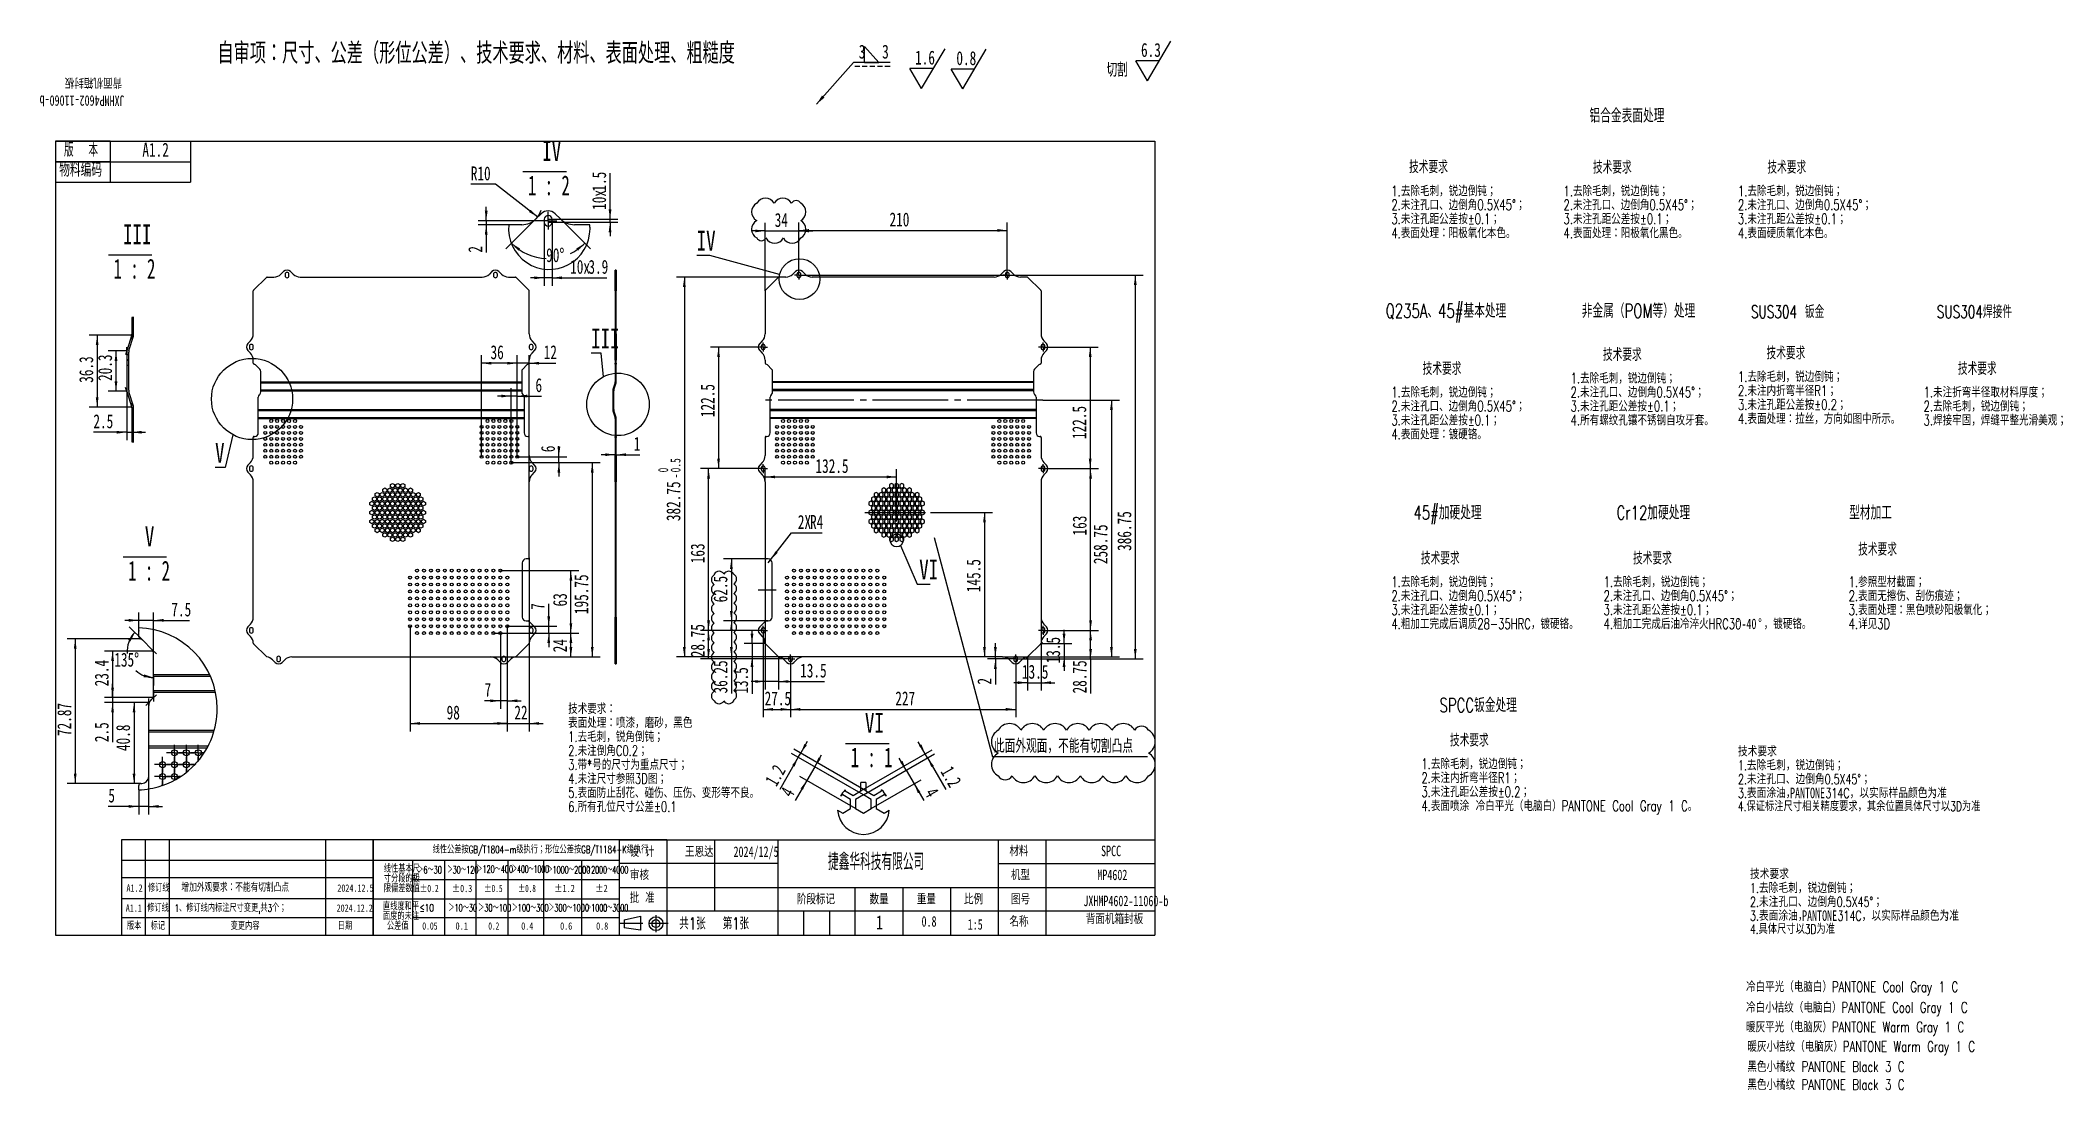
# Model space of a CAD drawing. Extents: x 10 to 515, y -34 to 231.
import ezdxf

# ---------------------------------------------------------------- set-up
doc = ezdxf.new("R2010")
doc.units = 0
doc.header["$PDSIZE"] = -1
for name, pattern in [('SLD-CENTER', [19.05, 15.24, -1.27, 1.27, -1.27]), ('SLD-DASHED', [1.905, 1.27, -0.635]), ('SLD-SOLID', [0])]:
    doc.linetypes.add(name, pattern=pattern)
doc.layers.get('0').update_dxf_attribs({"linetype": 'CONTINUOUS'})
for name, color, linetype in [('FORMAT', 7, 'SLD-SOLID'), ('细实线层', 7, 'SLD-SOLID'), ('轮廓实线层', 7, 'SLD-SOLID')]:
    doc.layers.add(name, color=color, linetype=linetype)
doc.styles.add('SLDTEXTSTYLE0', font='TXT', dxfattribs={"width": 0.7, "bigfont": 'bigfont'})
doc.styles.add('SLDTEXTSTYLE1', font='TXT', dxfattribs={"width": 0.7})
doc.styles.add('SLDTEXTSTYLE10', font='TXT', dxfattribs={"width": 0.569954, "bigfont": 'bigfont'})
doc.styles.add('SLDTEXTSTYLE11', font='TXT', dxfattribs={"width": 0.542825, "bigfont": 'bigfont'})
doc.styles.add('SLDTEXTSTYLE12', font='TXT', dxfattribs={"width": 0.607411, "bigfont": 'bigfont'})
doc.styles.add('SLDTEXTSTYLE13', font='TXT', dxfattribs={"width": 0.494457, "bigfont": 'bigfont'})
doc.styles.add('SLDTEXTSTYLE14', font='TXT', dxfattribs={"width": 0.523419, "bigfont": 'bigfont'})
doc.styles.add('SLDTEXTSTYLE15', font='TXT', dxfattribs={"width": 0.677411})
doc.styles.add('SLDTEXTSTYLE16', font='TXT', dxfattribs={"width": 0.616681})
doc.styles.add('SLDTEXTSTYLE17', font='TXT', dxfattribs={"width": 0.592279})
doc.styles.add('SLDTEXTSTYLE18', font='TXT', dxfattribs={"width": 0.633851})
doc.styles.add('SLDTEXTSTYLE19', font='TXT', dxfattribs={"width": 0.751649})
doc.styles.add('SLDTEXTSTYLE2', font='TXT', dxfattribs={"width": 0.579353, "bigfont": 'bigfont'})
doc.styles.add('SLDTEXTSTYLE20', font='TXT', dxfattribs={"width": 0.672854})
doc.styles.add('SLDTEXTSTYLE21', font='TXT', dxfattribs={"width": 0.604873})
doc.styles.add('SLDTEXTSTYLE22', font='TXT', dxfattribs={"width": 0.692137})
doc.styles.add('SLDTEXTSTYLE23', font='TXT', dxfattribs={"width": 0.516181, "bigfont": 'bigfont'})
doc.styles.add('SLDTEXTSTYLE24', font='TXT', dxfattribs={"width": 0.786906})
doc.styles.add('SLDTEXTSTYLE25', font='TXT', dxfattribs={"width": 0.513075, "bigfont": 'bigfont'})
doc.styles.add('SLDTEXTSTYLE26', font='TXT', dxfattribs={"width": 0.6, "bigfont": 'bigfont'})
doc.styles.add('SLDTEXTSTYLE27', font='TXT', dxfattribs={"width": 0.62})
doc.styles.add('SLDTEXTSTYLE3', font='TXT', dxfattribs={"width": 0.633333, "bigfont": 'bigfont'})
doc.styles.add('SLDTEXTSTYLE4', font='TXT', dxfattribs={"width": 0.589499, "bigfont": 'bigfont'})
doc.styles.add('SLDTEXTSTYLE5', font='TXT', dxfattribs={"width": 0.526455, "bigfont": 'bigfont'})
doc.styles.add('SLDTEXTSTYLE6', font='TXT', dxfattribs={"width": 0.583287, "bigfont": 'bigfont'})
doc.styles.add('SLDTEXTSTYLE7', font='TXT', dxfattribs={"width": 0.632085})
doc.styles.add('SLDTEXTSTYLE8', font='TXT', dxfattribs={"width": 0.735068, "bigfont": 'bigfont'})
doc.styles.add('SLDTEXTSTYLE9', font='TXT', dxfattribs={"width": 0.615255, "bigfont": 'bigfont'})
doc.dimstyles.new('SLDDIMSTYLE0', dxfattribs={"dimtxt": 0.18, "dimasz": 2.5, "dimexe": 0, "dimexo": 0.0625, "dimgap": 0, "dimtad": 0, "dimtih": 1, "dimtoh": 1, "dimdec": 0, "dimrnd": 1e-09, "dimzin": 0, "dimtxsty": 'STANDARD', "dimsah": 1, "dimcen": 0.09, "dimazin": 3, "dimtfac": 2.5, "dimtdec": 0, "dimtofl": 0, "dimtmove": 0, "dimatfit": 3, "dimtolj": 1, "dimtzin": 0})
doc.dimstyles.new('SLDDIMSTYLE1', dxfattribs={"dimtxt": 3.5, "dimasz": 2.5, "dimexe": 0, "dimexo": 0.0625, "dimgap": 0.875, "dimtad": 2, "dimlfac": 4, "dimrnd": 1e-09, "dimzin": 12, "dimtxsty": 'SLDTEXTSTYLE1', "dimsah": 1, "dimcen": 0.09, "dimazin": 3, "dimtfac": 1, "dimtmove": 0, "dimatfit": 3, "dimtolj": 1, "dimtzin": 12})
doc.dimstyles.new('SLDDIMSTYLE10', dxfattribs={"dimtxt": 3.5, "dimasz": 2.5, "dimexe": 0, "dimexo": 0.0625, "dimgap": 0.875, "dimtad": 0, "dimtih": 1, "dimtoh": 1, "dimlfac": 2, "dimrnd": 1e-09, "dimzin": 12, "dimtxsty": 'SLDTEXTSTYLE1', "dimsah": 1, "dimcen": 0, "dimazin": 3, "dimtfac": 1, "dimtofl": 0, "dimtmove": 0, "dimatfit": 3, "dimtolj": 1, "dimtzin": 12})
doc.dimstyles.new('SLDDIMSTYLE11', dxfattribs={"dimtxt": 3.5, "dimasz": 2.5, "dimexe": 0, "dimexo": 0.0625, "dimgap": 0.875, "dimtad": 2, "dimlfac": 2, "dimrnd": 1e-09, "dimzin": 12, "dimtxsty": 'SLDTEXTSTYLE1', "dimsah": 1, "dimcen": 0.09, "dimazin": 3, "dimtfac": 1, "dimtofl": 0, "dimtmove": 0, "dimatfit": 3, "dimtolj": 1, "dimtzin": 12})
doc.dimstyles.new('SLDDIMSTYLE12', dxfattribs={"dimtxt": 3.5, "dimasz": 2.5, "dimexe": 0, "dimexo": 0.0625, "dimgap": 0.875, "dimtad": 0, "dimtih": 1, "dimtoh": 1, "dimdec": 4, "dimlfac": 2, "dimzin": 12, "dimtxsty": 'SLDTEXTSTYLE1', "dimsah": 1, "dimcen": 0.09, "dimazin": 3, "dimtfac": 1, "dimtofl": 0, "dimtmove": 0, "dimatfit": 3, "dimtolj": 1, "dimtzin": 12})
doc.dimstyles.new('SLDDIMSTYLE13', dxfattribs={"dimtxt": 3.5, "dimasz": 2.5, "dimexe": 0, "dimexo": 0.0625, "dimgap": 0.875, "dimtad": 2, "dimrnd": 1e-09, "dimzin": 12, "dimtxsty": 'SLDTEXTSTYLE1', "dimsah": 1, "dimcen": 0.09, "dimazin": 3, "dimtfac": 1, "dimtmove": 0, "dimatfit": 3, "dimtolj": 1, "dimtzin": 12})
doc.dimstyles.new('SLDDIMSTYLE2', dxfattribs={"dimtxt": 0.18, "dimasz": 2.5, "dimexe": 0, "dimexo": 0.0625, "dimgap": 0, "dimtad": 0, "dimtih": 1, "dimtoh": 1, "dimdec": 0, "dimrnd": 1e-09, "dimzin": 0, "dimtxsty": 'STANDARD', "dimblk1": 'NONE', "dimblk2": 'NONE', "dimsah": 1, "dimcen": 0.09, "dimazin": 3, "dimtfac": 2.5, "dimtdec": 0, "dimtofl": 0, "dimtmove": 0, "dimatfit": 3, "dimtolj": 1, "dimtzin": 0})
doc.dimstyles.new('SLDDIMSTYLE3', dxfattribs={"dimtxt": 3.5, "dimasz": 2.5, "dimexe": 0, "dimexo": 0.0625, "dimgap": 0.875, "dimtad": 2, "dimlfac": 4, "dimrnd": 1e-09, "dimzin": 12, "dimtxsty": 'SLDTEXTSTYLE1', "dimsah": 1, "dimcen": 0.09, "dimazin": 3, "dimtfac": 1, "dimtofl": 0, "dimtmove": 0, "dimatfit": 3, "dimtolj": 1, "dimtzin": 12})
doc.dimstyles.new('SLDDIMSTYLE4', dxfattribs={"dimtxt": 3.5, "dimasz": 2.5, "dimexe": 0, "dimexo": 0.0625, "dimgap": 0.875, "dimtad": 2, "dimlfac": 4, "dimrnd": 1e-09, "dimzin": 12, "dimtxsty": 'SLDTEXTSTYLE1', "dimsah": 1, "dimcen": 0.09, "dimazin": 3, "dimtol": 1, "dimtm": 0.5, "dimtfac": 1, "dimtdec": 1, "dimtofl": 0, "dimtmove": 0, "dimatfit": 3, "dimtolj": 1})
doc.dimstyles.new('SLDDIMSTYLE5', dxfattribs={"dimtxt": 3.5, "dimasz": 2.5, "dimexe": 0, "dimexo": 0.0625, "dimgap": 0.875, "dimtad": 0, "dimtih": 1, "dimtoh": 1, "dimlfac": 4, "dimrnd": 1e-09, "dimzin": 12, "dimtxsty": 'SLDTEXTSTYLE1', "dimsah": 1, "dimcen": 0, "dimazin": 3, "dimtfac": 1, "dimtofl": 0, "dimtmove": 0, "dimatfit": 3, "dimtolj": 1, "dimtzin": 12})
doc.dimstyles.new('SLDDIMSTYLE6', dxfattribs={"dimtxt": 0.18, "dimasz": 0.7, "dimexe": 0, "dimexo": 0.0625, "dimgap": 0, "dimtad": 0, "dimtih": 1, "dimtoh": 1, "dimdec": 0, "dimrnd": 1e-09, "dimzin": 0, "dimtxsty": 'STANDARD', "dimblk1": 'DOT', "dimblk2": 'DOT', "dimsah": 1, "dimcen": 0.09, "dimazin": 3, "dimtfac": 0.7, "dimtdec": 0, "dimtofl": 0, "dimtmove": 0, "dimatfit": 3, "dimtolj": 1, "dimtzin": 0})
doc.dimstyles.new('SLDDIMSTYLE7', dxfattribs={"dimtxt": 3.5, "dimasz": 2.5, "dimexe": 0, "dimexo": 0.0625, "dimgap": 0.875, "dimtad": 2, "dimdec": 1, "dimlfac": 2, "dimrnd": 1e-09, "dimzin": 12, "dimtxsty": 'SLDTEXTSTYLE1', "dimsah": 1, "dimcen": 0.09, "dimazin": 3, "dimtfac": 1, "dimtofl": 0, "dimtmove": 0, "dimatfit": 3, "dimtolj": 1, "dimtzin": 12})
doc.dimstyles.new('SLDDIMSTYLE8', dxfattribs={"dimtxt": 3.5, "dimasz": 2.5, "dimexe": 0, "dimexo": 0.0625, "dimgap": 0.875, "dimtad": 2, "dimlfac": 2, "dimrnd": 1e-09, "dimzin": 12, "dimtxsty": 'SLDTEXTSTYLE1', "dimsah": 1, "dimcen": 0.09, "dimazin": 3, "dimtfac": 1, "dimtmove": 0, "dimatfit": 3, "dimtolj": 1, "dimtzin": 12})
doc.dimstyles.new('SLDDIMSTYLE9', dxfattribs={"dimtxt": 3.5, "dimasz": 2.5, "dimexe": 0, "dimexo": 0.0625, "dimgap": 0.875, "dimtad": 0, "dimtih": 1, "dimtoh": 1, "dimdec": 4, "dimlfac": 2, "dimzin": 12, "dimtxsty": 'SLDTEXTSTYLE1', "dimsah": 1, "dimcen": 0.09, "dimazin": 3, "dimtfac": 1, "dimtofl": 0, "dimtmove": 0, "dimatfit": 3, "dimtolj": 1, "dimtzin": 12})

msp = doc.modelspace()

# ---------------------------------------------------------------- texts
at = {"layer": 'FORMAT'}
for s, insert, char_height, attachment_point, style in [('自审项：尺寸、公差（形位公差）、技术要求、材料、表面处理、粗糙度', (120.170097, 230.256535), 5.29166667, 2, 'SLDTEXTSTYLE0'), ('铝合金表面处理', (400.671496, 213.627274), 3.5, 1, 'SLDTEXTSTYLE0'), ('版  本', (16.314845, 205.029852), 3.5, 1, 'SLDTEXTSTYLE26'), ('A1.2', (39.395068, 205.029852), 3.5, 2, 'SLDTEXTSTYLE1'), ('物料编码', (15.117832, 199.977299), 3.5, 1, 'SLDTEXTSTYLE0'), ('Q235A、45#基本处理', (349.317164, 164.456892), 3.5, 1, 'SLDTEXTSTYLE0'), ('非金属（POM等）处理', (398.722189, 164.456892), 3.5, 1, 'SLDTEXTSTYLE0'), ('SUS304 钣金', (441.340976, 164.064472), 3.175, 1, 'SLDTEXTSTYLE0'), ('SUS304焊接件', (488.171608, 164.064472), 3.175, 1, 'SLDTEXTSTYLE0'), ('45#加硬处理', (356.308583, 113.622175), 3.5, 1, 'SLDTEXTSTYLE0'), ('Cr12加硬处理', (407.482723, 113.622175), 3.5, 1, 'SLDTEXTSTYLE0'), ('型材加工', (466.094262, 113.622175), 3.5, 1, 'SLDTEXTSTYLE0'), ('SPCC钣金处理', (362.885488, 65.115474), 3.5, 1, 'SLDTEXTSTYLE0'), ('线性公差按GB/T1804-m级执行；形位公差按GB/T1184-K级执行', (136.383077, 27.923395), 1.85208333, 2, 'SLDTEXTSTYLE0'), ('设 计', (158.893026, 27.798205), 2.6458333, 1, 'SLDTEXTSTYLE3'), ('王恩达', (176.376045, 27.798205), 2.6458333, 2, 'SLDTEXTSTYLE0'), ('2024/12/5', (190.67936, 27.798205), 2.6458333, 2, 'SLDTEXTSTYLE1'), ('捷鑫华科技有限公司', (208.787515, 26.064854), 4.2333333, 1, 'SLDTEXTSTYLE2'), ('材料', (254.500445, 27.981018), 2.6458333, 1, 'SLDTEXTSTYLE0'), ('SPCC', (280.128613, 27.981018), 2.6458333, 2, 'SLDTEXTSTYLE1'), ('＞6～30', (105.345713, 22.818428), 1.8520833, 1, 'SLDTEXTSTYLE4'), ('＞30～120', (112.868709, 22.818428), 1.8520833, 1, 'SLDTEXTSTYLE5'), ('＞120～400', (120.24049, 22.979035), 1.8520833, 1, 'SLDTEXTSTYLE6'), ('＞400～1000', (129.208037, 22.979035), 1.8520833, 1, 'SLDTEXTSTYLE13'), ('＞1000～2000', (138.060881, 22.818428), 1.8520833, 1, 'SLDTEXTSTYLE14'), ('＞2000～4000', (147.801944, 22.818428), 1.8520833, 1, 'SLDTEXTSTYLE23'), ('审核', (158.895476, 21.957075), 2.6458333, 1, 'SLDTEXTSTYLE0'), ('机型', (254.905354, 21.957075), 2.6458333, 1, 'SLDTEXTSTYLE0'), ('MP4602', (280.448139, 21.957075), 2.6458333, 2, 'SLDTEXTSTYLE1'), ('A1.2', (32.053421, 18.237599), 1.8520833, 1, 'SLDTEXTSTYLE1'), ('修订线', (37.464876, 18.237599), 1.8520833, 1, 'SLDTEXTSTYLE0'), ('增加外观要求：不能有切割凸点', (45.909257, 18.396869), 1.975, 1, 'SLDTEXTSTYLE0'), ('2024.12.5', (85.180005, 18.237599), 1.8520833, 1, 'SLDTEXTSTYLE1'), ('±0.2', (105.944211, 18.142706), 1.8520833, 1, 'SLDTEXTSTYLE7'), ('±0.3', (114.060559, 18.142706), 1.8520833, 1, 'SLDTEXTSTYLE15'), ('±0.5', (122.166191, 18.142706), 1.8520833, 1, 'SLDTEXTSTYLE16'), ('±0.8', (130.717143, 18.142706), 1.8520833, 1, 'SLDTEXTSTYLE17'), ('±1.2', (139.799781, 18.142706), 1.8520833, 1, 'SLDTEXTSTYLE22'), ('±2', (150.175354, 18.142706), 1.8520833, 1, 'SLDTEXTSTYLE24'), ('批 准', (158.895476, 16.221388), 2.6458333, 1, 'SLDTEXTSTYLE3'), ('阶段标记', (200.940395, 15.851646), 2.6458333, 1, 'SLDTEXTSTYLE0'), ('数量', (219.261475, 15.851646), 2.6458333, 1, 'SLDTEXTSTYLE0'), ('重量', (231.173165, 15.851646), 2.6458333, 1, 'SLDTEXTSTYLE0'), ('比例', (243.058391, 15.851646), 2.6458333, 1, 'SLDTEXTSTYLE0'), ('图号', (254.905354, 15.851646), 2.6458333, 1, 'SLDTEXTSTYLE0'), ('A1.1', (31.872257, 13.199743), 1.8520833, 1, 'SLDTEXTSTYLE1'), ('修订线', (37.283712, 13.199743), 1.8520833, 1, 'SLDTEXTSTYLE0'), ('1、修订线内标注尺寸变更,共3个；', (44.180983, 13.199743), 1.85208333, 1, 'SLDTEXTSTYLE0'), ('2024.12.2', (84.998841, 13.199743), 1.8520833, 1, 'SLDTEXTSTYLE1'), ('≤10', (105.899373, 13.233607), 1.8520833, 1, 'SLDTEXTSTYLE8'), ('＞10～30', (113.156811, 13.233607), 1.8520833, 1, 'SLDTEXTSTYLE12'), ('＞30～100', (120.632808, 13.233607), 1.8520833, 1, 'SLDTEXTSTYLE9'), ('＞100～300', (129.134379, 13.233607), 1.8520833, 1, 'SLDTEXTSTYLE10'), ('＞300～1000', (138.425281, 13.233607), 1.8520833, 1, 'SLDTEXTSTYLE11'), ('＞1000～3000', (147.8431, 13.233607), 1.8520833, 1, 'SLDTEXTSTYLE25'), ('共1张', (171.33703, 9.897446), 3, 1, 'SLDTEXTSTYLE0'), ('第1张', (182.288617, 9.897446), 3, 1, 'SLDTEXTSTYLE0'), ('1', (220.957964, 10.419757), 3.5, 1, 'SLDTEXTSTYLE1'), ('0.8', (234.268545, 10.231595), 2.6458333, 2, 'SLDTEXTSTYLE1'), ('名称', (254.522436, 10.231595), 2.6458333, 1, 'SLDTEXTSTYLE0'), ('版本', (32.170897, 8.667437), 1.8520833, 1, 'SLDTEXTSTYLE0'), ('标记', (38.146303, 8.667437), 1.8520833, 1, 'SLDTEXTSTYLE0'), ('变更内容', (58.295092, 8.667437), 1.8520833, 1, 'SLDTEXTSTYLE0'), ('日期', (85.297482, 8.667437), 1.8520833, 1, 'SLDTEXTSTYLE0'), ('0.05', (106.58533, 8.679247), 1.8520833, 1, 'SLDTEXTSTYLE18'), ('0.1', (114.960872, 8.679247), 1.8520833, 1, 'SLDTEXTSTYLE19'), ('0.2', (123.229877, 8.679247), 1.8520833, 1, 'SLDTEXTSTYLE21'), ('0.4', (131.516649, 8.667437), 1.8520833, 1, 'SLDTEXTSTYLE20'), ('0.6', (141.321934, 8.667437), 1.8520833, 1, 'SLDTEXTSTYLE1'), ('0.8', (150.393192, 8.667437), 1.8520833, 1, 'SLDTEXTSTYLE1'), ('1:5', (245.898339, 9.483378), 2.6458333, 2, 'SLDTEXTSTYLE1'), ('冷白平光（电脑白）PANTONE Cool Gray 1 C', (440.105354, -6.233125), 2.64583333, 1, 'SLDTEXTSTYLE0'), ('冷白小桔纹（电脑白）PANTONE Cool Gray 1 C', (440.105354, -11.436508), 2.64583333, 1, 'SLDTEXTSTYLE0'), ('暖灰平光（电脑灰）PANTONE Warm Gray 1 C', (440.105354, -16.367009), 2.64583333, 1, 'SLDTEXTSTYLE0'), ('暖灰小桔纹（电脑灰）PANTONE Warm Gray 1 C', (440.45029, -21.281983), 2.64583333, 1, 'SLDTEXTSTYLE0'), ('黑色小橘纹 PANTONE Black 3 C', (440.45029, -26.359941), 2.64583333, 1, 'SLDTEXTSTYLE0'), ('黑色小橘纹 PANTONE Black 3 C', (440.45029, -30.886041), 2.64583333, 1, 'SLDTEXTSTYLE0')]:
    msp.add_mtext(s, dxfattribs=dict(at, insert=insert, char_height=char_height, attachment_point=attachment_point, style=style))
at = {"layer": '细实线层', "char_height": 5, "attachment_point": 1, "style": 'SLDTEXTSTYLE1'}
for s, insert in [('IV', (175.722561, 182.891585)), ('III', (149.122369, 158.244244)), ('V', (54.379529, 129.454492)), ('VI', (231.793043, 100.043379))]:
    msp.add_mtext(s, dxfattribs=dict(at, insert=insert))

# ---------------------------------------------------------------- blocks, each defined once
blk = doc.blocks.new('SW_NOTE_0')
at = {"layer": 'FORMAT', "color": 0, "attachment_point": 1}
for s, insert, char_height, style in [('技术要求', (0, 3.22), 2.5, 'SLDTEXTSTYLE0'), ('2.未注孔口、边倒角0.5X45°；', (0, -3.78), 2.5, 'SLDTEXTSTYLE0'), ('1.去除毛刺，锐边倒钝；', (0, -0.28), 2.5, 'SLDTEXTSTYLE0'), ('3.表面涂油，', (0, -7.28), 2.5, 'SLDTEXTSTYLE0'), ('PANTONE', (13.12, -7.17), 2.646, 'SLDTEXTSTYLE1'), ('314C，以实际样品颜色为准', (22.06, -7.28), 2.5, 'SLDTEXTSTYLE0'), ('；', (48.46, -7.44), 2.38, 'SLDTEXTSTYLE0'), ('4.保证标注尺寸相关精度要求，其余位置具体尺寸以3D为准', (0, -10.69), 2.3813, 'SLDTEXTSTYLE0')]:
    blk.add_mtext(s, dxfattribs=dict(at, insert=insert, char_height=char_height, style=style))
blk = doc.blocks.new('SW_NOTE_0_1')
at = {"layer": 'FORMAT', "color": 0, "attachment_point": 1}
for s, insert, char_height, style in [('技术要求', (0, 3.22), 2.5, 'SLDTEXTSTYLE0'), ('2.未注孔口、边倒角0.5X45°；', (0, -3.78), 2.5, 'SLDTEXTSTYLE0'), ('1.去除毛刺，锐边倒钝；', (0, -0.28), 2.5, 'SLDTEXTSTYLE0'), ('3.表面涂油，', (0, -7.28), 2.5, 'SLDTEXTSTYLE0'), ('PANTONE', (13.12, -7.17), 2.646, 'SLDTEXTSTYLE1'), ('314C，以实际样品颜色为准', (22.06, -7.28), 2.5, 'SLDTEXTSTYLE0'), ('；', (48.46, -7.44), 2.38, 'SLDTEXTSTYLE0'), ('4.具体尺寸以3D为准', (0, -10.69), 2.3813, 'SLDTEXTSTYLE0')]:
    blk.add_mtext(s, dxfattribs=dict(at, insert=insert, char_height=char_height, style=style))
blk = doc.blocks.new('SW_NOTE_0_2')
at = {"layer": 'FORMAT', "color": 0, "attachment_point": 1, "style": 'SLDTEXTSTYLE0'}
for s, insert, char_height in [('技术要求', (5.95, 4.09), 3.175), ('1.去除毛刺，锐边倒钝；', (-1.23, -2.12), 2.6458), ('2.未注内折弯半径R1；', (-1.23, -5.64), 2.6458), ('3.未注孔距公差按±0.2；', (-1.23, -9.17), 2.6458), ('4.表面处理：拉丝，方向如图中所示。', (-1.23, -12.7), 2.6458)]:
    blk.add_mtext(s, dxfattribs=dict(at, insert=insert, char_height=char_height))
blk = doc.blocks.new('SW_NOTE_0_3')
at = {"layer": 'FORMAT', "color": 0, "attachment_point": 1, "style": 'SLDTEXTSTYLE0'}
for s, insert, char_height in [('技术要求', (0, 4.09), 3.175), ('1.去除毛刺，锐边倒钝；', (-7.41, -2.12), 2.6458), ('2.未注孔口、边倒角0.5X45°；', (-7.41, -5.64), 2.6458), ('3.未注孔距公差按±0.1；', (-7.41, -9.17), 2.6458), ('4.表面处理：阳极氧化黑色。', (-7.41, -12.7), 2.6458)]:
    blk.add_mtext(s, dxfattribs=dict(at, insert=insert, char_height=char_height))
blk = doc.blocks.new('SW_NOTE_0_4')
at = {"layer": 'FORMAT', "color": 0, "attachment_point": 1, "style": 'SLDTEXTSTYLE0'}
for s, insert, char_height in [('技术要求', (0, 4.09), 3.175), ('1.去除毛刺，锐边倒钝；', (-4.45, -2.22), 2.6458), ('2.未注孔口、边倒角0.5X45°；', (-4.45, -5.74), 2.6458), ('3.未注孔距公差按±0.1；', (-4.45, -9.27), 2.6458), ('4.表面处理：阳极氧化本色。', (-4.45, -12.8), 2.6458)]:
    blk.add_mtext(s, dxfattribs=dict(at, insert=insert, char_height=char_height))
blk = doc.blocks.new('SW_NOTE_0_5')
at = {"layer": 'FORMAT', "color": 0, "attachment_point": 1, "style": 'SLDTEXTSTYLE0'}
for s, insert, char_height in [('技术要求', (2.38, 4.09), 3.175), ('1.参照型材截面；', (0, -4.35), 2.646), ('2.表面无擦伤、刮伤痕迹；', (0, -7.88), 2.6458), ('3.表面处理：黑色喷砂阳极氧化；', (0, -11.41), 2.6458), ('4.详见3D', (0, -14.93), 2.646)]:
    blk.add_mtext(s, dxfattribs=dict(at, insert=insert, char_height=char_height))
blk = doc.blocks.new('SW_NOTE_0_6')
at = {"layer": 'FORMAT', "color": 0, "attachment_point": 1, "style": 'SLDTEXTSTYLE0'}
for s, insert, char_height in [('技术要求', (1.19, 4.09), 3.175), ('1.去除毛刺，锐边倒钝；', (-6.67, -2.12), 2.6458), ('2.未注孔口、边倒角0.5X45°；', (-6.67, -5.64), 2.6458), ('3.未注孔距公差按±0.1；', (-6.67, -9.17), 2.6458), ('4.表面处理：镀硬铬。', (-6.67, -12.7), 2.6458)]:
    blk.add_mtext(s, dxfattribs=dict(at, insert=insert, char_height=char_height))
blk = doc.blocks.new('SW_NOTE_0_7')
at = {"layer": 'FORMAT', "color": 0, "attachment_point": 1, "style": 'SLDTEXTSTYLE0'}
for s, insert, char_height in [('技术要求', (5.95, 4.09), 3.175), ('1.去除毛刺，锐边倒钝；', (-1.23, -2.12), 2.6458), ('2.未注内折弯半径R1；', (-1.23, -5.64), 2.6458), ('3.未注孔距公差按±0.2；', (-1.23, -9.17), 2.6458), ('4.表面喷涂 冷白平光（电脑白）PANTONE Cool Gray 1 C。', (-1.23, -12.7), 2.6458)]:
    blk.add_mtext(s, dxfattribs=dict(at, insert=insert, char_height=char_height))
blk = doc.blocks.new('SW_NOTE_0_8')
at = {"layer": 'FORMAT', "color": 0, "attachment_point": 1, "style": 'SLDTEXTSTYLE0'}
for s, insert, char_height in [('技术要求', (0, 4.09), 3.175), ('1.去除毛刺，锐边倒钝；', (-8.15, -2.12), 2.6458), ('2.未注孔口、边倒角0.5X45°；', (-8.15, -5.64), 2.6458), ('3.未注孔距公差按±0.1；', (-8.15, -9.17), 2.6458), ('4.所有螺纹孔镶不锈钢自攻牙套。', (-8.15, -12.7), 2.6458)]:
    blk.add_mtext(s, dxfattribs=dict(at, insert=insert, char_height=char_height))
blk = doc.blocks.new('SW_NOTE_0_9')
at = {"layer": 'FORMAT', "color": 0, "attachment_point": 1, "style": 'SLDTEXTSTYLE0'}
for s, insert, char_height in [('技术要求', (0, 4.09), 3.175), ('1.去除毛刺，锐边倒钝；', (-7.41, -2.12), 2.6458), ('2.未注孔口、边倒角0.5X45°；', (-7.41, -5.64), 2.6458), ('3.未注孔距公差按±0.1；', (-7.41, -9.17), 2.6458), ('4.表面硬质氧化本色。', (-7.41, -12.7), 2.6458)]:
    blk.add_mtext(s, dxfattribs=dict(at, insert=insert, char_height=char_height))
blk = doc.blocks.new('SW_NOTE_0_10')
at = {"layer": 'FORMAT', "color": 0, "attachment_point": 1, "style": 'SLDTEXTSTYLE0'}
for s, insert, char_height in [('技术要求', (0, 4.09), 3.175), ('1.未注折弯半径取材料厚度；', (-8.64, -2.12), 2.6458), ('2.去除毛刺，锐边倒钝；', (-8.64, -5.64), 2.6458), ('3.焊接牢固，焊缝平整光滑美观；', (-8.64, -9.17), 2.6458)]:
    blk.add_mtext(s, dxfattribs=dict(at, insert=insert, char_height=char_height))
blk = doc.blocks.new('SW_NOTE_0_11')
at = {"layer": 'FORMAT', "color": 0, "attachment_point": 1}
for s, insert, char_height, style in [('技术要求', (0, 4.09), 3.175, 'SLDTEXTSTYLE0'), ('1.去除毛刺，锐边倒钝；', (-7.41, -2.12), 2.6458, 'SLDTEXTSTYLE0'), ('2.未注孔口、边倒角0.5X45°；', (-7.41, -5.64), 2.6458, 'SLDTEXTSTYLE0'), ('3.未注孔距公差按±0.1；', (-7.41, -9.17), 2.6458, 'SLDTEXTSTYLE0'), ('4.粗加工完成后油冷淬火HRC30', (-7.41, -12.7), 2.6458, 'SLDTEXTSTYLE0'), ('%%d', (25.92, -12.7), 2.646, 'SLDTEXTSTYLE1'), ('-40', (27.32, -12.7), 2.646, 'SLDTEXTSTYLE1'), ('%%d', (31.53, -12.7), 2.646, 'SLDTEXTSTYLE1'), ('，镀硬铬。', (32.92, -12.7), 2.646, 'SLDTEXTSTYLE0')]:
    blk.add_mtext(s, dxfattribs=dict(at, insert=insert, char_height=char_height, style=style))
blk = doc.blocks.new('SW_NOTE_0_12')
at = {"layer": 'FORMAT', "color": 0, "attachment_point": 1, "style": 'SLDTEXTSTYLE0'}
for s, insert, char_height in [('技术要求', (0, 4.09), 3.175), ('1.去除毛刺，锐边倒钝；', (-7.41, -2.12), 2.6458), ('2.未注孔口、边倒角0.5X45°；', (-7.41, -5.64), 2.6458), ('3.未注孔距公差按±0.1；', (-7.41, -9.17), 2.6458), ('4.粗加工完成后调质28-35HRC，镀硬铬。', (-7.41, -12.7), 2.6458)]:
    blk.add_mtext(s, dxfattribs=dict(at, insert=insert, char_height=char_height))
blk = doc.blocks.new('SW_NOTE_0_13')
at = {"layer": 'FORMAT', "color": 0, "attachment_point": 1, "style": 'SLDTEXTSTYLE0'}
for s, insert, char_height in [('表面处理：喷漆，磨砂，黑色', (0, -0.12), 2.6458), ('技术要求：', (0, 3.41), 2.646), ('1.去毛刺，锐角倒钝；', (0, -3.64), 2.6458), ('2.未注倒角C0.2；', (0, -7.17), 2.6458), ('3.带*号的尺寸为重点尺寸；', (0, -10.7), 2.6458), ('4.未注尺寸参照3D图；', (0, -14.23), 2.6458), ('5.表面防止刮花、碰伤、压伤、变形等不良。', (0, -17.76), 2.6458), ('6.所有孔位尺寸公差±0.1', (0, -21.28), 2.6458)]:
    blk.add_mtext(s, dxfattribs=dict(at, insert=insert, char_height=char_height))
blk = doc.blocks.new('SW_NOTE_0_14')
at = {"layer": 'FORMAT', "color": 0, "char_height": 1.852, "attachment_point": 2, "style": 'SLDTEXTSTYLE0'}
for s, insert in [('线性基本尺', (6.37, 2.39)), ('寸分段的极', (6.37, -0.08)), ('限偏差数值', (6.37, -2.55))]:
    blk.add_mtext(s, dxfattribs=dict(at, insert=insert))
blk = doc.blocks.new('SW_NOTE_0_15')
at = {"layer": 'FORMAT', "color": 0, "char_height": 1.852, "attachment_point": 2, "style": 'SLDTEXTSTYLE0'}
for s, insert in [('面度的未注', (6.37, -0.08)), ('直线度和平', (6.37, 2.39)), ('公差值', (5.55, -2.55))]:
    blk.add_mtext(s, dxfattribs=dict(at, insert=insert))
blk = doc.blocks.new('SW_NOTE_0_16')
at = {"layer": 'FORMAT', "color": 0, "attachment_point": 2}
for s, insert, char_height, style in [('JXHMP4602-11060-b', (17.12, 3.41), 2.6458, 'SLDTEXTSTYLE1'), ('背面机箱封板', (14.25, -1.12), 2.646, 'SLDTEXTSTYLE0')]:
    blk.add_mtext(s, dxfattribs=dict(at, insert=insert, char_height=char_height, style=style))
blk = doc.blocks.new('SW_NOTE_0_17')
at = {"layer": 'FORMAT', "color": 0, "attachment_point": 2, "rotation": 180}
for s, insert, char_height, style in [('背面机箱封板', (-14.25, 1.12), 2.646, 'SLDTEXTSTYLE0'), ('JXHMP4602-11060-b', (-17.12, -3.41), 2.6458, 'SLDTEXTSTYLE1')]:
    blk.add_mtext(s, dxfattribs=dict(at, insert=insert, char_height=char_height, style=style))
blk = doc.blocks.new('SW_SFSYMBOL_0')
at = {"layer": 'FORMAT', "color": 0}
for p, q in [((1.64, -5), (7.54, 5)), ((1.64, -5), (-1.31, 0)), ((4.59, 0), (-1.31, 0))]:
    blk.add_line(p, q, dxfattribs=at)
at = {"layer": 'FORMAT', "color": 0, "char_height": 3.5, "attachment_point": 1}
for s, insert, style in [('6.3', (0, 4.51), 'SLDTEXTSTYLE1'), ('切割', (-8.69, -0.49), 'SLDTEXTSTYLE0')]:
    blk.add_mtext(s, dxfattribs=dict(at, insert=insert, style=style))
blk = doc.blocks.new('SW_SFSYMBOL_1')
at = {"layer": 'FORMAT', "color": 0}
for p, q in [((1.64, -5), (7.54, 5)), ((1.64, -5), (-1.31, 0)), ((4.59, 0), (-1.31, 0))]:
    blk.add_line(p, q, dxfattribs=at)
at = {"layer": 'FORMAT', "color": 0, "insert": (0, 4.51), "char_height": 3.5, "attachment_point": 1, "style": 'SLDTEXTSTYLE1'}
blk.add_mtext('0.8', dxfattribs=at)
blk = doc.blocks.new('SW_SFSYMBOL_2')
at = {"layer": 'FORMAT', "color": 0}
for p, q in [((1.64, -5), (7.54, 5)), ((1.64, -5), (-1.31, 0)), ((4.59, 0), (-1.31, 0))]:
    blk.add_line(p, q, dxfattribs=at)
at = {"layer": 'FORMAT', "color": 0, "insert": (0, 4.51), "char_height": 3.5, "attachment_point": 1, "style": 'SLDTEXTSTYLE1'}
blk.add_mtext('1.6', dxfattribs=at)
blk = doc.blocks.new('SW_SYMBOL_WELD_FILL')
at = {"layer": 'FORMAT', "color": 0}
for p, q in [((100, 0), (100, 900)), ((100, 900), (900, 0)), ((100, 0), (900, 0))]:
    blk.add_line(p, q, dxfattribs=at)
blk = doc.blocks.new('SW_WELDSYMBOL_0')
at = {"layer": 'FORMAT', "color": 0}
blk.add_line((9.18, 0), (0, 0), dxfattribs=at)
at = {"layer": 'FORMAT', "color": 0, "linetype": 'SLD-DASHED'}
blk.add_line((9.18, -1), (0, -1), dxfattribs=at)
at = {"layer": 'FORMAT', "color": 0, "xscale": 0.004511737089201878, "yscale": 0.004511737089201878, "zscale": 0.004511737089201878}
blk.add_blockref('SW_SYMBOL_WELD_FILL', (2.33, 0), dxfattribs=at)
at = {"layer": 'FORMAT', "color": 0, "char_height": 3.5, "attachment_point": 1, "style": 'SLDTEXTSTYLE1'}
for insert in [(1.31, 4.51), (7.2, 4.51)]:
    blk.add_mtext('3', dxfattribs=dict(at, insert=insert))
blk = doc.blocks.new('SW_REVISION_CLOUD_0')
at = {"layer": 'FORMAT', "color": 0, "linetype": 'SLD-SOLID'}
for centre, radius, start, end in [((-3.35, 3.17), 2.5, 28.955, 151.045), ((1.03, 3.17), 2.5, 28.955, 151.045), ((4.38, 3.73), 1.33, 28.955, 151.045), ((-4.33, 2.19), 2.5, 118.955, 241.045), ((-4.33, -2.19), 2.5, 118.955, 241.045), ((4.33, 2.19), 2.5, 298.955, 61.045), ((4.33, -2.19), 2.5, 298.955, 61.045), ((-4.38, -3.73), 1.33, 208.955, 331.045), ((-1.03, -3.17), 2.5, 208.955, 331.045), ((3.35, -3.17), 2.5, 208.955, 331.045)]:
    blk.add_arc(centre, radius, start, end, dxfattribs=at)
blk = doc.blocks.new('SW_REVISION_CLOUD_1')
at = {"layer": 'FORMAT', "color": 0, "linetype": 'SLD-SOLID'}
for centre, radius, start, end in [((-1.77, 14.56), 1.4, 118.955, 241.045), ((-2.39, 15.87), 0.0978, 118.955, 241.045), ((-1.22, 15.28), 1.4, 28.955, 151.045), ((1.22, 15.28), 1.4, 28.955, 151.045), ((1.77, 14.73), 1.4, 298.955, 61.045), ((-1.77, 12.12), 1.4, 118.955, 241.045), ((-1.77, 9.68), 1.4, 118.955, 241.045), ((1.77, 12.29), 1.4, 298.955, 61.045), ((1.77, 9.85), 1.4, 298.955, 61.045), ((-1.77, 7.24), 1.4, 118.955, 241.045), ((-1.77, 4.8), 1.4, 118.955, 241.045), ((1.77, 7.41), 1.4, 298.955, 61.045), ((1.77, 4.97), 1.4, 298.955, 61.045), ((-1.77, 2.36), 1.4, 118.955, 241.045), ((-1.77, -0.09), 1.4, 118.955, 241.045), ((1.77, 2.53), 1.4, 298.955, 61.045), ((1.77, 0.09), 1.4, 298.955, 61.045), ((-1.77, -2.53), 1.4, 118.955, 241.045), ((-1.77, -4.97), 1.4, 118.955, 241.045), ((1.77, -2.36), 1.4, 298.955, 61.045), ((1.77, -4.8), 1.4, 298.955, 61.045), ((-1.77, -7.41), 1.4, 118.955, 241.045), ((-1.77, -9.85), 1.4, 118.955, 241.045), ((1.77, -7.24), 1.4, 298.955, 61.045), ((1.77, -9.68), 1.4, 298.955, 61.045), ((-1.77, -12.29), 1.4, 118.955, 241.045), ((-1.77, -14.73), 1.4, 118.955, 241.045), ((1.77, -12.12), 1.4, 298.955, 61.045), ((1.77, -14.56), 1.4, 298.955, 61.045), ((-1.22, -15.28), 1.4, 208.955, 331.045), ((1.22, -15.28), 1.4, 208.955, 331.045), ((2.39, -15.87), 0.0978, 298.955, 61.045)]:
    blk.add_arc(centre, radius, start, end, dxfattribs=at)
blk = doc.blocks.new('SW_REVISION_CLOUD_2')
at = {"layer": 'FORMAT', "color": 0, "linetype": 'SLD-SOLID'}
for centre, radius, start, end in [((-17.35, 2.87), 3.28, 118.955, 241.045), ((-16.07, 4.15), 3.28, 28.955, 151.045), ((-10.34, 4.15), 3.28, 28.955, 151.045), ((-4.61, 4.15), 3.28, 28.955, 151.045), ((1.13, 4.15), 3.28, 28.955, 151.045), ((6.86, 4.15), 3.28, 28.955, 151.045), ((12.59, 4.15), 3.28, 28.955, 151.045), ((17.2, 4.77), 1.99, 28.955, 151.045), ((17.35, 2.87), 3.28, 298.955, 61.045), ((-17.35, -2.87), 3.28, 118.955, 241.045), ((17.35, -2.87), 3.28, 298.955, 61.045), ((-17.2, -4.77), 1.99, 208.955, 331.045), ((-12.59, -4.15), 3.28, 208.955, 331.045), ((-6.86, -4.15), 3.28, 208.955, 331.045), ((-1.13, -4.15), 3.28, 208.955, 331.045), ((4.61, -4.15), 3.28, 208.955, 331.045), ((10.34, -4.15), 3.28, 208.955, 331.045), ((16.07, -4.15), 3.28, 208.955, 331.045)]:
    blk.add_arc(centre, radius, start, end, dxfattribs=at)
blk = doc.blocks.new('_D')
at = {"layer": 'FORMAT'}
for p, q in [((155.19, 126.47), (151.69, 126.47)), ((155.44, 126.47), (155.19, 126.47)), ((155.44, 126.47), (161.4, 126.47))]:
    blk.add_line(p, q, dxfattribs=at)
for points in [[(155.19, 126.47), (152.69, 126.82), (152.69, 126.12)], [(155.44, 126.47), (157.94, 126.12), (157.94, 126.82)]]:
    blk.add_solid(points, dxfattribs=at)
at = {"layer": 'FORMAT', "insert": (159.87, 130.98), "char_height": 3.5, "attachment_point": 1, "style": 'SLDTEXTSTYLE1'}
blk.add_mtext('1', dxfattribs=at)
blk = doc.blocks.new('_NONE')
blk = doc.blocks.new('_D_1')
at = {"layer": 'FORMAT'}
for p, q in [((268.28, 78.89), (268.28, 82.39)), ((262.48, 78.89), (270.28, 78.89)), ((268.28, 78.89), (268.28, 75.52)), ((259.1, 75.52), (270.28, 75.52)), ((268.28, 75.52), (268.28, 72.02))]:
    blk.add_line(p, q, dxfattribs=at)
for points in [[(268.28, 78.89), (268.63, 81.39), (267.93, 81.39)], [(268.28, 75.52), (267.93, 73.02), (268.63, 73.02)]]:
    blk.add_solid(points, dxfattribs=at)
at = {"layer": 'FORMAT', "insert": (263.77, 73.9), "char_height": 3.5, "attachment_point": 1, "rotation": 90, "style": 'SLDTEXTSTYLE1'}
blk.add_mtext('13.5', dxfattribs=at)
blk = doc.blocks.new('_D_2')
at = {"layer": 'FORMAT'}
for p, q in [((262.48, 78.89), (262.48, 67.04)), ((259.1, 75.52), (259.1, 67.04)), ((259.1, 69.04), (255.6, 69.04)), ((259.1, 69.04), (262.48, 69.04)), ((262.48, 69.04), (265.98, 69.04))]:
    blk.add_line(p, q, dxfattribs=at)
for points in [[(259.1, 69.04), (256.6, 69.39), (256.6, 68.69)], [(262.48, 69.04), (264.98, 68.69), (264.98, 69.39)]]:
    blk.add_solid(points, dxfattribs=at)
at = {"layer": 'FORMAT', "insert": (257.67, 73.55), "char_height": 3.5, "attachment_point": 1, "style": 'SLDTEXTSTYLE1'}
blk.add_mtext('13.5', dxfattribs=at)
blk = doc.blocks.new('_D_3')
at = {"layer": 'FORMAT'}
for p, q in [((189.66, 78.89), (189.66, 82.39)), ((192.98, 78.89), (187.66, 78.89)), ((189.66, 78.89), (189.66, 75.52)), ((202.66, 75.52), (187.66, 75.52)), ((189.66, 75.52), (189.66, 66.27))]:
    blk.add_line(p, q, dxfattribs=at)
for points in [[(189.66, 78.89), (190.01, 81.39), (189.31, 81.39)], [(189.66, 75.52), (189.31, 73.02), (190.01, 73.02)]]:
    blk.add_solid(points, dxfattribs=at)
at = {"layer": 'FORMAT', "insert": (185.15, 66.27), "char_height": 3.5, "attachment_point": 1, "rotation": 90, "style": 'SLDTEXTSTYLE1'}
blk.add_mtext('13.5', dxfattribs=at)
blk = doc.blocks.new('_D_4')
at = {"layer": 'FORMAT'}
for p, q in [((192.98, 78.89), (192.98, 67.34)), ((196.35, 75.52), (196.35, 67.34)), ((192.98, 69.34), (189.48, 69.34)), ((196.35, 69.34), (192.98, 69.34)), ((196.35, 69.34), (207.93, 69.34))]:
    blk.add_line(p, q, dxfattribs=at)
for points in [[(192.98, 69.34), (190.48, 69.69), (190.48, 68.99)], [(196.35, 69.34), (198.85, 68.99), (198.85, 69.69)]]:
    blk.add_solid(points, dxfattribs=at)
at = {"layer": 'FORMAT', "insert": (201.79, 73.85), "char_height": 3.5, "attachment_point": 1, "style": 'SLDTEXTSTYLE1'}
blk.add_mtext('13.5', dxfattribs=at)
blk = doc.blocks.new('_D_5')
at = {"layer": 'FORMAT'}
for p, q in [((235.11, 111.89), (250.23, 111.89)), ((248.23, 111.89), (248.23, 75.52))]:
    blk.add_line(p, q, dxfattribs=at)
for points in [[(248.23, 111.89), (247.88, 109.39), (248.58, 109.39)], [(248.23, 75.52), (248.58, 78.02), (247.88, 78.02)]]:
    blk.add_solid(points, dxfattribs=at)
at = {"layer": 'FORMAT', "insert": (243.72, 91.83), "char_height": 3.5, "attachment_point": 1, "rotation": 90, "style": 'SLDTEXTSTYLE1'}
blk.add_mtext('145.5', dxfattribs=at)
blk = doc.blocks.new('_D_6')
at = {"layer": 'FORMAT'}
for p, q in [((196.35, 171.21), (170.61, 171.21)), ((172.61, 171.21), (172.61, 75.52)), ((202.66, 75.52), (170.61, 75.52))]:
    blk.add_line(p, q, dxfattribs=at)
for points in [[(172.61, 171.21), (172.26, 168.71), (172.96, 168.71)], [(172.61, 75.52), (172.96, 78.02), (172.26, 78.02)]]:
    blk.add_solid(points, dxfattribs=at)
at = {"layer": 'FORMAT', "attachment_point": 1, "rotation": 90, "style": 'SLDTEXTSTYLE1'}
for s, insert, char_height in [('0', (166.02, 122.01), 2.5), ('0.5', (169.13, 122.01), 2.5), ('-', (169.13, 120.47), 2.5), ('382.75', (168.1, 109.73), 3.5)]:
    blk.add_mtext(s, dxfattribs=dict(at, insert=insert, char_height=char_height))
blk = doc.blocks.new('_D_7')
at = {"layer": 'FORMAT'}
for p, q in [((193.23, 100.21), (182.46, 100.21)), ((184.46, 100.21), (184.46, 84.58)), ((193.23, 84.58), (182.46, 84.58))]:
    blk.add_line(p, q, dxfattribs=at)
for points in [[(184.46, 100.21), (184.11, 97.71), (184.81, 97.71)], [(184.46, 84.58), (184.81, 87.08), (184.11, 87.08)]]:
    blk.add_solid(points, dxfattribs=at)
at = {"layer": 'FORMAT', "insert": (179.95, 89.27), "char_height": 3.5, "attachment_point": 1, "rotation": 90, "style": 'SLDTEXTSTYLE1'}
blk.add_mtext('62.5', dxfattribs=at)
blk = doc.blocks.new('_D_8')
at = {"layer": 'FORMAT'}
for p, q in [((193.73, 84.58), (182.46, 84.58)), ((184.46, 84.58), (184.46, 75.52)), ((202.66, 75.52), (182.46, 75.52)), ((184.46, 75.52), (184.46, 66.32))]:
    blk.add_line(p, q, dxfattribs=at)
for points in [[(184.46, 84.58), (184.11, 82.08), (184.81, 82.08)], [(184.46, 75.52), (184.81, 78.02), (184.11, 78.02)]]:
    blk.add_solid(points, dxfattribs=at)
at = {"layer": 'FORMAT', "insert": (179.95, 66.32), "char_height": 3.5, "attachment_point": 1, "rotation": 90, "style": 'SLDTEXTSTYLE1'}
blk.add_mtext('36.25', dxfattribs=at)
blk = doc.blocks.new('_D_9')
at = {"layer": 'FORMAT'}
for p, q in [((194.34, 100), (199.62, 106.76)), ((199.62, 106.76), (207.35, 106.76)), ((193.73, 99.21), (194.34, 100))]:
    blk.add_line(p, q, dxfattribs=at)
blk.add_solid([(194.34, 100), (196.16, 101.75), (195.61, 102.18)], dxfattribs=at)
at = {"layer": 'FORMAT', "char_height": 3.5, "attachment_point": 1, "style": 'SLDTEXTSTYLE1'}
for s, insert in [('2X', (201.21, 111.28)), ('R4', (204.28, 111.28))]:
    blk.add_mtext(s, dxfattribs=dict(at, insert=insert))
blk = doc.blocks.new('_D_10')
at = {"layer": 'FORMAT'}
for p, q in [((262.92, 140.21), (282.23, 140.21)), ((280.23, 140.21), (280.23, 75.52)), ((252.8, 75.52), (282.23, 75.52))]:
    blk.add_line(p, q, dxfattribs=at)
for points in [[(280.23, 140.21), (279.88, 137.71), (280.58, 137.71)], [(280.23, 75.52), (280.58, 78.02), (279.88, 78.02)]]:
    blk.add_solid(points, dxfattribs=at)
at = {"layer": 'FORMAT', "insert": (275.72, 98.9), "char_height": 3.5, "attachment_point": 1, "rotation": 90, "style": 'SLDTEXTSTYLE1'}
blk.add_mtext('258.75', dxfattribs=at)
blk = doc.blocks.new('_D_11')
at = {"layer": 'FORMAT'}
for p, q in [((250.98, 75.52), (250.98, 79.02)), ((254.99, 75.02), (248.98, 75.02)), ((250.98, 75.02), (250.98, 75.52)), ((250.98, 75.02), (250.98, 68.57))]:
    blk.add_line(p, q, dxfattribs=at)
for points in [[(250.98, 75.52), (251.33, 78.02), (250.63, 78.02)], [(250.98, 75.02), (250.63, 72.52), (251.33, 72.52)]]:
    blk.add_solid(points, dxfattribs=at)
at = {"layer": 'FORMAT', "insert": (246.46, 68.57), "char_height": 3.5, "attachment_point": 1, "rotation": 90, "style": 'SLDTEXTSTYLE1'}
blk.add_mtext('2', dxfattribs=at)
blk = doc.blocks.new('_D_12')
at = {"layer": 'FORMAT'}
for p, q in [((264.09, 82.21), (276.96, 82.21)), ((274.96, 75.02), (274.96, 82.21)), ((257.22, 75.02), (276.96, 75.02)), ((274.96, 75.02), (274.96, 66.33))]:
    blk.add_line(p, q, dxfattribs=at)
for points in [[(274.96, 82.21), (274.61, 79.71), (275.31, 79.71)], [(274.96, 75.02), (275.31, 77.52), (274.61, 77.52)]]:
    blk.add_solid(points, dxfattribs=at)
at = {"layer": 'FORMAT', "insert": (270.44, 66.33), "char_height": 3.5, "attachment_point": 1, "rotation": 90, "style": 'SLDTEXTSTYLE1'}
blk.add_mtext('28.75', dxfattribs=at)
blk = doc.blocks.new('_D_13')
at = {"layer": 'FORMAT'}
for p, q in [((264.09, 122.96), (276.96, 122.96)), ((274.96, 82.21), (274.96, 122.96)), ((264.09, 82.21), (276.96, 82.21))]:
    blk.add_line(p, q, dxfattribs=at)
for points in [[(274.96, 122.96), (274.61, 120.46), (275.31, 120.46)], [(274.96, 82.21), (275.31, 84.71), (274.61, 84.71)]]:
    blk.add_solid(points, dxfattribs=at)
at = {"layer": 'FORMAT', "insert": (270.44, 106.11), "char_height": 3.5, "attachment_point": 1, "rotation": 90, "style": 'SLDTEXTSTYLE1'}
blk.add_mtext('163', dxfattribs=at)
blk = doc.blocks.new('_D_14')
at = {"layer": 'FORMAT'}
for p, q in [((264.09, 153.58), (276.87, 153.58)), ((274.87, 153.58), (274.87, 122.96)), ((264.09, 122.96), (276.87, 122.96))]:
    blk.add_line(p, q, dxfattribs=at)
for points in [[(274.87, 153.58), (274.52, 151.08), (275.22, 151.08)], [(274.87, 122.96), (275.22, 125.46), (274.52, 125.46)]]:
    blk.add_solid(points, dxfattribs=at)
at = {"layer": 'FORMAT', "insert": (270.36, 130.41), "char_height": 3.5, "attachment_point": 1, "rotation": 90, "style": 'SLDTEXTSTYLE1'}
blk.add_mtext('122.5', dxfattribs=at)
blk = doc.blocks.new('_D_15')
at = {"layer": 'FORMAT'}
for p, q in [((255.09, 171.71), (288.23, 171.71)), ((286.23, 171.71), (286.23, 75.02)), ((257.22, 75.02), (288.23, 75.02))]:
    blk.add_line(p, q, dxfattribs=at)
for points in [[(286.23, 171.71), (285.88, 169.21), (286.58, 169.21)], [(286.23, 75.02), (286.58, 77.52), (285.88, 77.52)]]:
    blk.add_solid(points, dxfattribs=at)
at = {"layer": 'FORMAT', "insert": (281.72, 102.23), "char_height": 3.5, "attachment_point": 1, "rotation": 90, "style": 'SLDTEXTSTYLE1'}
blk.add_mtext('386.75', dxfattribs=at)
blk = doc.blocks.new('_D_16')
at = {"layer": 'FORMAT'}
for p, q in [((191.37, 82.21), (176.71, 82.21)), ((178.71, 75.02), (178.71, 82.21)), ((198.24, 75.02), (176.71, 75.02))]:
    blk.add_line(p, q, dxfattribs=at)
for points in [[(178.71, 82.21), (178.36, 79.71), (179.06, 79.71)], [(178.71, 75.02), (179.06, 77.52), (178.36, 77.52)]]:
    blk.add_solid(points, dxfattribs=at)
at = {"layer": 'FORMAT', "insert": (174.2, 75.46), "char_height": 3.5, "attachment_point": 1, "rotation": 90, "style": 'SLDTEXTSTYLE1'}
blk.add_mtext('28.75', dxfattribs=at)
blk = doc.blocks.new('_D_17')
at = {"layer": 'FORMAT'}
for p, q in [((191.37, 122.96), (176.71, 122.96)), ((178.71, 82.21), (178.71, 122.96)), ((191.37, 82.21), (176.71, 82.21))]:
    blk.add_line(p, q, dxfattribs=at)
for points in [[(178.71, 122.96), (178.36, 120.46), (179.06, 120.46)], [(178.71, 82.21), (179.06, 84.71), (178.36, 84.71)]]:
    blk.add_solid(points, dxfattribs=at)
at = {"layer": 'FORMAT', "insert": (174.2, 99.11), "char_height": 3.5, "attachment_point": 1, "rotation": 90, "style": 'SLDTEXTSTYLE1'}
blk.add_mtext('163', dxfattribs=at)
blk = doc.blocks.new('_D_18')
at = {"layer": 'FORMAT'}
for p, q in [((191.37, 153.58), (179.23, 153.58)), ((181.23, 153.58), (181.23, 122.96)), ((191.37, 122.96), (179.23, 122.96))]:
    blk.add_line(p, q, dxfattribs=at)
for points in [[(181.23, 153.58), (180.88, 151.08), (181.58, 151.08)], [(181.23, 122.96), (181.58, 125.46), (180.88, 125.46)]]:
    blk.add_solid(points, dxfattribs=at)
at = {"layer": 'FORMAT', "insert": (176.72, 135.93), "char_height": 3.5, "attachment_point": 1, "rotation": 90, "style": 'SLDTEXTSTYLE1'}
blk.add_mtext('122.5', dxfattribs=at)
blk = doc.blocks.new('_D_19')
at = {"layer": 'FORMAT'}
for p, q in [((201.48, 172.82), (201.48, 184.96)), ((201.48, 182.96), (253.98, 182.96)), ((253.98, 172.82), (253.98, 184.96))]:
    blk.add_line(p, q, dxfattribs=at)
for points in [[(201.48, 182.96), (203.98, 182.61), (203.98, 183.31)], [(253.98, 182.96), (251.48, 183.31), (251.48, 182.61)]]:
    blk.add_solid(points, dxfattribs=at)
at = {"layer": 'FORMAT', "insert": (224.31, 187.47), "char_height": 3.5, "attachment_point": 1, "style": 'SLDTEXTSTYLE1'}
blk.add_mtext('210', dxfattribs=at)
blk = doc.blocks.new('_D_20')
at = {"layer": 'FORMAT'}
for p, q in [((192.98, 182.83), (189.48, 182.83)), ((192.98, 167.73), (192.98, 184.83)), ((192.98, 182.83), (201.48, 182.83)), ((201.48, 172.82), (201.48, 184.83)), ((201.48, 182.83), (204.98, 182.83))]:
    blk.add_line(p, q, dxfattribs=at)
for points in [[(192.98, 182.83), (190.48, 183.18), (190.48, 182.48)], [(201.48, 182.83), (203.98, 182.48), (203.98, 183.18)]]:
    blk.add_solid(points, dxfattribs=at)
at = {"layer": 'FORMAT', "insert": (195.38, 187.34), "char_height": 3.5, "attachment_point": 1, "style": 'SLDTEXTSTYLE1'}
blk.add_mtext('34', dxfattribs=at)
blk = doc.blocks.new('_D_21')
at = {"layer": 'FORMAT'}
for p, q in [((199.35, 73.91), (199.35, 60.32)), ((256.1, 73.91), (256.1, 60.32)), ((199.35, 62.32), (256.1, 62.32))]:
    blk.add_line(p, q, dxfattribs=at)
for points in [[(199.35, 62.32), (201.85, 61.97), (201.85, 62.67)], [(256.1, 62.32), (253.6, 62.67), (253.6, 61.97)]]:
    blk.add_solid(points, dxfattribs=at)
at = {"layer": 'FORMAT', "insert": (225.76, 66.83), "char_height": 3.5, "attachment_point": 1, "style": 'SLDTEXTSTYLE1'}
blk.add_mtext('227', dxfattribs=at)
blk = doc.blocks.new('_D_22')
at = {"layer": 'FORMAT'}
for p, q in [((192.48, 81.09), (192.48, 60.32)), ((199.35, 73.91), (199.35, 60.32)), ((192.48, 62.32), (199.35, 62.32))]:
    blk.add_line(p, q, dxfattribs=at)
for points in [[(192.48, 62.32), (194.98, 61.97), (194.98, 62.67)], [(199.35, 62.32), (196.85, 62.67), (196.85, 61.97)]]:
    blk.add_solid(points, dxfattribs=at)
at = {"layer": 'FORMAT', "insert": (192.84, 66.83), "char_height": 3.5, "attachment_point": 1, "style": 'SLDTEXTSTYLE1'}
blk.add_mtext('27.5', dxfattribs=at)
blk = doc.blocks.new('_D_23')
at = {"layer": 'FORMAT'}
for p, q in [((192.98, 119.65), (192.98, 122.86)), ((226.1, 111.32), (226.1, 122.86)), ((192.98, 120.86), (226.1, 120.86))]:
    blk.add_line(p, q, dxfattribs=at)
for points in [[(192.98, 120.86), (195.48, 120.51), (195.48, 121.21)], [(226.1, 120.86), (223.6, 121.21), (223.6, 120.51)]]:
    blk.add_solid(points, dxfattribs=at)
at = {"layer": 'FORMAT', "insert": (205.65, 125.37), "char_height": 3.5, "attachment_point": 1, "style": 'SLDTEXTSTYLE1'}
blk.add_mtext('132.5', dxfattribs=at)
blk = doc.blocks.new('SW_NOTE_0_18')
at = {"layer": 'FORMAT', "color": 0}
blk.add_line((39.05, 0), (0, 0), dxfattribs=at)
at = {"layer": 'FORMAT', "color": 0, "insert": (0.36, 4.47), "char_height": 3.5, "attachment_point": 1, "style": 'SLDTEXTSTYLE0'}
blk.add_mtext('此面外观面，不能有切割凸点', dxfattribs=at)
blk = doc.blocks.new('_DOT')
at = {"color": 0, "linetype": 'BYBLOCK'}
blk.add_line((-0.5, 0), (-1, 0), dxfattribs=at)
at = {"color": 0, "linetype": 'BYBLOCK', "const_width": 0.5}
blk.add_lwpolyline([(-0.25, 0, 1), (0.25, 0, 1)], format="xyb", close=True, dxfattribs=at)
blk = doc.blocks.new('SW_CENTERMARKSYMBOL_0')
at = {"layer": 'FORMAT', "color": 0}
for p, q in [((-0.625, 0), (-1.1125, 0)), ((0, 0), (-0.625, 0)), ((0, 0.625), (0, 1.1125)), ((0, 0), (0, 0.625)), ((0, 0), (0, -0.625)), ((0, 0), (0.625, 0)), ((0.625, 0), (1.1125, 0)), ((0, -0.625), (0, -1.1125))]:
    blk.add_line(p, q, dxfattribs=at)
blk = doc.blocks.new('SW_CENTERMARKSYMBOL_1')
at = {"layer": 'FORMAT', "color": 0}
for p, q in [((-0.625, 0), (-1.1125, 0)), ((0, 0), (-0.625, 0)), ((0, 0.625), (0, 1.1125)), ((0, 0), (0, 0.625)), ((0, 0), (0, -0.625)), ((0, 0), (0.625, 0)), ((0.625, 0), (1.1125, 0)), ((0, -0.625), (0, -1.1125))]:
    blk.add_line(p, q, dxfattribs=at)
blk = doc.blocks.new('SW_CENTERMARKSYMBOL_2')
at = {"layer": 'FORMAT', "color": 0}
for p, q in [((-0.625, 0), (-1.1125, 0)), ((0, 0), (-0.625, 0)), ((0, 0.625), (0, 1.1125)), ((0, 0), (0, 0.625)), ((0, 0), (0, -0.625)), ((0, 0), (0.625, 0)), ((0.625, 0), (1.1125, 0)), ((0, -0.625), (0, -1.1125))]:
    blk.add_line(p, q, dxfattribs=at)
blk = doc.blocks.new('SW_CENTERMARKSYMBOL_3')
at = {"layer": 'FORMAT', "color": 0}
for p, q in [((-0.625, 0), (-1.1125, 0)), ((0, 0), (-0.625, 0)), ((0, 0.625), (0, 1.1125)), ((0, 0), (0, 0.625)), ((0, 0), (0, -0.625)), ((0, 0), (0.625, 0)), ((0.625, 0), (1.1125, 0)), ((0, -0.625), (0, -1.1125))]:
    blk.add_line(p, q, dxfattribs=at)
blk = doc.blocks.new('SW_CENTERMARKSYMBOL_4')
at = {"layer": 'FORMAT', "color": 0}
for p, q in [((-0.625, 0), (-1.1125, 0)), ((0, 0), (-0.625, 0)), ((0, 0.625), (0, 1.1125)), ((0, 0), (0, 0.625)), ((0, 0), (0, -0.625)), ((0, 0), (0.625, 0)), ((0.625, 0), (1.1125, 0)), ((0, -0.625), (0, -1.1125))]:
    blk.add_line(p, q, dxfattribs=at)
blk = doc.blocks.new('SW_CENTERMARKSYMBOL_5')
at = {"layer": 'FORMAT', "color": 0}
for p, q in [((-0.625, 0), (-1.1125, 0)), ((0, 0), (-0.625, 0)), ((0, 0.625), (0, 1.1125)), ((0, 0), (0, 0.625)), ((0, 0), (0, -0.625)), ((0, 0), (0.625, 0)), ((0.625, 0), (1.1125, 0)), ((0, -0.625), (0, -1.1125))]:
    blk.add_line(p, q, dxfattribs=at)
blk = doc.blocks.new('SW_CENTERMARKSYMBOL_6')
at = {"layer": 'FORMAT', "color": 0}
for p, q in [((-0.625, 0), (-1.1125, 0)), ((0, 0), (-0.625, 0)), ((0, 0.625), (0, 1.1125)), ((0, 0), (0, 0.625)), ((0, 0), (0, -0.625)), ((0, 0), (0.625, 0)), ((0.625, 0), (1.1125, 0)), ((0, -0.625), (0, -1.1125))]:
    blk.add_line(p, q, dxfattribs=at)
blk = doc.blocks.new('SW_CENTERMARKSYMBOL_7')
at = {"layer": 'FORMAT', "color": 0}
for p, q in [((-0.625, 0), (-1.1125, 0)), ((0, 0), (-0.625, 0)), ((0, 0.625), (0, 1.1125)), ((0, 0), (0, 0.625)), ((0, 0), (0, -0.625)), ((0, 0), (0.625, 0)), ((0.625, 0), (1.1125, 0)), ((0, -0.625), (0, -1.1125))]:
    blk.add_line(p, q, dxfattribs=at)
blk = doc.blocks.new('SW_CENTERMARKSYMBOL_8')
at = {"layer": 'FORMAT', "color": 0}
for p, q in [((-0.62, 0), (-1.11, 0)), ((0, 0), (-0.62, 0)), ((0, 0.62), (0, 1.11)), ((0, 0), (0, 0.62)), ((0, 0), (0, -0.62)), ((0, 0), (0.62, 0)), ((0.62, 0), (55.14, 0)), ((0, -0.62), (0, -1.11))]:
    blk.add_line(p, q, dxfattribs=at)
blk = doc.blocks.new('SW_CENTERMARKSYMBOL_9')
at = {"layer": 'FORMAT', "color": 0}
for p, q in [((-0.625, 0), (-1.1125, 0)), ((0, 0), (-0.625, 0)), ((0, 0.625), (0, 1.1125)), ((0, 0), (0, 0.625)), ((0, 0), (0, -0.625)), ((0, 0), (0.625, 0)), ((0.625, 0), (1.1125, 0)), ((0, -0.625), (0, -1.1125))]:
    blk.add_line(p, q, dxfattribs=at)
blk = doc.blocks.new('_D_24')
at = {"layer": 'FORMAT'}
for p, q in [((32.11, 152.59), (27.41, 152.59)), ((29.41, 152.59), (29.41, 142.43)), ((32.11, 142.43), (27.41, 142.43))]:
    blk.add_line(p, q, dxfattribs=at)
for points in [[(29.41, 152.59), (29.06, 150.09), (29.76, 150.09)], [(29.41, 142.43), (29.76, 144.93), (29.06, 144.93)]]:
    blk.add_solid(points, dxfattribs=at)
at = {"layer": 'FORMAT', "insert": (24.9, 145.04), "char_height": 3.5, "attachment_point": 1, "rotation": 90, "style": 'SLDTEXTSTYLE1'}
blk.add_mtext('20.3', dxfattribs=at)
blk = doc.blocks.new('_D_25')
at = {"layer": 'FORMAT'}
for p, q in [((33.36, 156.59), (22.67, 156.59)), ((24.67, 156.59), (24.67, 138.43)), ((33.36, 138.43), (22.67, 138.43))]:
    blk.add_line(p, q, dxfattribs=at)
for points in [[(24.67, 156.59), (24.32, 154.09), (25.02, 154.09)], [(24.67, 138.43), (25.02, 140.93), (24.32, 140.93)]]:
    blk.add_solid(points, dxfattribs=at)
at = {"layer": 'FORMAT', "insert": (20.15, 144.57), "char_height": 3.5, "attachment_point": 1, "rotation": 90, "style": 'SLDTEXTSTYLE1'}
blk.add_mtext('36.3', dxfattribs=at)
blk = doc.blocks.new('_D_26')
at = {"layer": 'FORMAT'}
for p, q in [((32.11, 142.74), (32.11, 130.12)), ((32.11, 132.12), (23.72, 132.12)), ((32.11, 132.12), (33.36, 132.12)), ((33.36, 132.12), (36.86, 132.12))]:
    blk.add_line(p, q, dxfattribs=at)
for points in [[(32.11, 132.12), (29.61, 132.47), (29.61, 131.77)], [(33.36, 132.12), (35.86, 131.77), (35.86, 132.47)]]:
    blk.add_solid(points, dxfattribs=at)
at = {"layer": 'FORMAT', "insert": (23.72, 136.63), "char_height": 3.5, "attachment_point": 1, "style": 'SLDTEXTSTYLE1'}
blk.add_mtext('2.5', dxfattribs=at)
blk = doc.blocks.new('SW_NOTE_0_19')
at = {"layer": 'FORMAT', "color": 0}
blk.add_line((-4.44, -1.22), (6.52, -1.22), dxfattribs=at)
at = {"layer": 'FORMAT', "color": 0, "char_height": 5, "attachment_point": 2}
for s, insert, style in [('III', (2.81, 6.45), 'SLDTEXTSTYLE1'), ('1 : 2', (2.12, -2.22), 'SLDTEXTSTYLE27')]:
    blk.add_mtext(s, dxfattribs=dict(at, insert=insert, style=style))
blk = doc.blocks.new('_D_27')
at = {"layer": 'FORMAT'}
for p, q in [((137.33, 185.02), (137.33, 169.02)), ((139.28, 185.02), (139.28, 169.02)), ((137.33, 171.02), (133.83, 171.02)), ((139.28, 171.02), (137.33, 171.02)), ((139.28, 171.02), (153.04, 171.02))]:
    blk.add_line(p, q, dxfattribs=at)
for points in [[(137.33, 171.02), (134.83, 171.37), (134.83, 170.67)], [(139.28, 171.02), (141.78, 170.67), (141.78, 171.37)]]:
    blk.add_solid(points, dxfattribs=at)
at = {"layer": 'FORMAT', "char_height": 3.5, "attachment_point": 1, "style": 'SLDTEXTSTYLE1'}
for s, insert in [('10x', (143.84, 175.54)), ('3.9', (148.44, 175.54))]:
    blk.add_mtext(s, dxfattribs=dict(at, insert=insert))
blk = doc.blocks.new('_D_28')
at = {"layer": 'FORMAT'}
for p, q in [((153.89, 185.77), (153.89, 197.35)), ((138.31, 185.77), (155.89, 185.77)), ((138.31, 185.02), (155.89, 185.02)), ((153.89, 185.02), (153.89, 185.77)), ((153.89, 185.02), (153.89, 181.52))]:
    blk.add_line(p, q, dxfattribs=at)
for points in [[(153.89, 185.77), (154.24, 188.27), (153.54, 188.27)], [(153.89, 185.02), (153.54, 182.52), (154.24, 182.52)]]:
    blk.add_solid(points, dxfattribs=at)
at = {"layer": 'FORMAT', "char_height": 3.5, "attachment_point": 1, "rotation": 90, "style": 'SLDTEXTSTYLE1'}
for s, insert in [('1.5', (149.38, 192.74)), ('10x', (149.38, 188.14))]:
    blk.add_mtext(s, dxfattribs=dict(at, insert=insert))
blk = doc.blocks.new('_D_29')
at = {"layer": 'FORMAT'}
for p, q in [((135.23, 185.86), (127.67, 178.3)), ((141.38, 185.86), (148.94, 178.3))]:
    blk.add_line(p, q, dxfattribs=at)
for start, end in [(225, 267.7575), (295.497, 315)]:
    blk.add_arc((138.31, 188.93), 13.04, start, end, dxfattribs=at)
for points in [[(129.08, 179.71), (130.79, 177.85), (131.23, 178.39)], [(147.53, 179.71), (145.38, 178.39), (145.82, 177.85)]]:
    blk.add_solid(points, dxfattribs=at)
at = {"layer": 'FORMAT', "insert": (137.8, 178.49), "char_height": 3.5, "attachment_point": 1, "style": 'SLDTEXTSTYLE1'}
blk.add_mtext('90°', dxfattribs=at)
blk = doc.blocks.new('_D_30')
at = {"layer": 'FORMAT'}
for p, q in [((122.69, 185.4), (122.69, 188.9)), ((136.08, 185.4), (120.69, 185.4)), ((128.37, 184.4), (120.69, 184.4)), ((122.69, 185.4), (122.69, 184.4)), ((122.69, 184.4), (122.69, 177.36))]:
    blk.add_line(p, q, dxfattribs=at)
for points in [[(122.69, 185.4), (123.04, 187.9), (122.34, 187.9)], [(122.69, 184.4), (122.34, 181.9), (123.04, 181.9)]]:
    blk.add_solid(points, dxfattribs=at)
at = {"layer": 'FORMAT', "insert": (118.18, 177.36), "char_height": 3.5, "attachment_point": 1, "rotation": 90, "style": 'SLDTEXTSTYLE1'}
blk.add_mtext('2', dxfattribs=at)
blk = doc.blocks.new('_D_31')
at = {"layer": 'FORMAT'}
for p, q in [((125, 194.57), (118.81, 194.57)), ((135.66, 186.34), (125, 194.57))]:
    blk.add_line(p, q, dxfattribs=at)
blk.add_arc((131.7, 189.4), 5, 315, 344.1512, dxfattribs=at)
blk.add_solid([(135.66, 186.34), (133.89, 188.15), (133.46, 187.59)], dxfattribs=at)
at = {"layer": 'FORMAT', "insert": (118.81, 199.08), "char_height": 3.5, "attachment_point": 1, "style": 'SLDTEXTSTYLE1'}
blk.add_mtext('R10', dxfattribs=at)
blk = doc.blocks.new('SW_NOTE_0_20')
at = {"layer": 'FORMAT', "color": 0}
blk.add_line((-4.07, -1.22), (6.89, -1.22), dxfattribs=at)
at = {"layer": 'FORMAT', "color": 0, "char_height": 5, "attachment_point": 2}
for s, insert, style in [('IV', (3.2, 6.45), 'SLDTEXTSTYLE1'), ('1 : 2', (2.49, -2.22), 'SLDTEXTSTYLE27')]:
    blk.add_mtext(s, dxfattribs=dict(at, insert=insert, style=style))
blk = doc.blocks.new('SW_CENTERMARKSYMBOL_10')
at = {"layer": 'FORMAT', "color": 0}
for p, q in [((-1.25, 0), (-2.23, 0)), ((0, 0), (-1.25, 0)), ((0, 1.25), (0, 2.22)), ((0, 0), (0, 1.25)), ((0, 0), (0, -1.25)), ((0, 0), (1.25, 0)), ((1.25, 0), (2.22, 0)), ((0, -1.25), (0, -2.23))]:
    blk.add_line(p, q, dxfattribs=at)
blk = doc.blocks.new('_D_32')
at = {"layer": 'FORMAT'}
for p, q in [((133.51, 100.46), (133.51, 56.77)), ((128.01, 83.27), (128.01, 56.77)), ((128.01, 58.77), (124.51, 58.77)), ((128.01, 58.77), (133.51, 58.77)), ((133.51, 58.77), (137.01, 58.77))]:
    blk.add_line(p, q, dxfattribs=at)
for points in [[(128.01, 58.77), (125.51, 59.12), (125.51, 58.42)], [(133.51, 58.77), (136.01, 58.42), (136.01, 59.12)]]:
    blk.add_solid(points, dxfattribs=at)
at = {"layer": 'FORMAT', "insert": (129.78, 63.28), "char_height": 3.5, "attachment_point": 1, "style": 'SLDTEXTSTYLE1'}
blk.add_mtext('22', dxfattribs=at)
blk = doc.blocks.new('_D_33')
at = {"layer": 'FORMAT'}
for p, q in [((103.51, 83.27), (103.51, 56.77)), ((128.01, 83.27), (128.01, 56.77)), ((103.51, 58.77), (128.01, 58.77))]:
    blk.add_line(p, q, dxfattribs=at)
for points in [[(103.51, 58.77), (106.01, 58.42), (106.01, 59.12)], [(128.01, 58.77), (125.51, 59.12), (125.51, 58.42)]]:
    blk.add_solid(points, dxfattribs=at)
at = {"layer": 'FORMAT', "insert": (112.72, 63.28), "char_height": 3.5, "attachment_point": 1, "style": 'SLDTEXTSTYLE1'}
blk.add_mtext('98', dxfattribs=at)
blk = doc.blocks.new('_D_34')
at = {"layer": 'FORMAT'}
for p, q in [((126.26, 81.52), (146.03, 81.52)), ((144.03, 75.52), (144.03, 81.52)), ((123.84, 75.52), (146.03, 75.52))]:
    blk.add_line(p, q, dxfattribs=at)
for points in [[(144.03, 81.52), (143.68, 79.02), (144.38, 79.02)], [(144.03, 75.52), (144.38, 78.02), (143.68, 78.02)]]:
    blk.add_solid(points, dxfattribs=at)
at = {"layer": 'FORMAT', "insert": (139.52, 76.69), "char_height": 3.5, "attachment_point": 1, "rotation": 90, "style": 'SLDTEXTSTYLE1'}
blk.add_mtext('24', dxfattribs=at)
blk = doc.blocks.new('_D_35')
at = {"layer": 'FORMAT'}
for p, q in [((126.26, 97.27), (146.03, 97.27)), ((144.03, 81.52), (144.03, 97.27)), ((124.51, 81.52), (146.03, 81.52))]:
    blk.add_line(p, q, dxfattribs=at)
for points in [[(144.03, 97.27), (143.68, 94.77), (144.38, 94.77)], [(144.03, 81.52), (144.38, 84.02), (143.68, 84.02)]]:
    blk.add_solid(points, dxfattribs=at)
at = {"layer": 'FORMAT', "insert": (139.52, 88.24), "char_height": 3.5, "attachment_point": 1, "rotation": 90, "style": 'SLDTEXTSTYLE1'}
blk.add_mtext('63', dxfattribs=at)
blk = doc.blocks.new('_D_36')
at = {"layer": 'FORMAT'}
for p, q in [((138.45, 83.27), (138.45, 88.93)), ((126.26, 81.52), (140.45, 81.52)), ((128.01, 83.27), (140.45, 83.27)), ((138.45, 81.52), (138.45, 83.27)), ((138.45, 81.52), (138.45, 78.02))]:
    blk.add_line(p, q, dxfattribs=at)
for points in [[(138.45, 83.27), (138.8, 85.77), (138.1, 85.77)], [(138.45, 81.52), (138.1, 79.02), (138.8, 79.02)]]:
    blk.add_solid(points, dxfattribs=at)
at = {"layer": 'FORMAT', "insert": (133.94, 87.4), "char_height": 3.5, "attachment_point": 1, "rotation": 90, "style": 'SLDTEXTSTYLE1'}
blk.add_mtext('7', dxfattribs=at)
blk = doc.blocks.new('_D_37')
at = {"layer": 'FORMAT'}
for p, q in [((126.26, 81.52), (126.26, 62.47)), ((128.01, 83.27), (128.01, 62.47)), ((126.26, 64.47), (122.27, 64.47)), ((128.01, 64.47), (126.26, 64.47)), ((128.01, 64.47), (131.51, 64.47))]:
    blk.add_line(p, q, dxfattribs=at)
for points in [[(126.26, 64.47), (123.76, 64.82), (123.76, 64.12)], [(128.01, 64.47), (130.51, 64.12), (130.51, 64.82)]]:
    blk.add_solid(points, dxfattribs=at)
at = {"layer": 'FORMAT', "insert": (122.27, 68.98), "char_height": 3.5, "attachment_point": 1, "style": 'SLDTEXTSTYLE1'}
blk.add_mtext('7', dxfattribs=at)
blk = doc.blocks.new('_D_38')
at = {"layer": 'FORMAT'}
for p, q in [((141, 125.96), (141, 128.62)), ((129.01, 124.46), (143, 124.46)), ((130.51, 125.96), (143, 125.96)), ((141, 124.46), (141, 125.96)), ((141, 124.46), (141, 120.96))]:
    blk.add_line(p, q, dxfattribs=at)
for points in [[(141, 125.96), (141.35, 128.46), (140.65, 128.46)], [(141, 124.46), (140.65, 121.96), (141.35, 121.96)]]:
    blk.add_solid(points, dxfattribs=at)
at = {"layer": 'FORMAT', "insert": (136.49, 127.09), "char_height": 3.5, "attachment_point": 1, "rotation": 90, "style": 'SLDTEXTSTYLE1'}
blk.add_mtext('6', dxfattribs=at)
blk = doc.blocks.new('_D_39')
at = {"layer": 'FORMAT'}
for p, q in [((129.01, 124.46), (129.01, 143.24)), ((130.51, 125.96), (130.51, 143.24)), ((129.01, 141.24), (125.51, 141.24)), ((130.51, 141.24), (129.01, 141.24)), ((130.51, 141.24), (136.63, 141.24))]:
    blk.add_line(p, q, dxfattribs=at)
for points in [[(129.01, 141.24), (126.51, 141.59), (126.51, 140.89)], [(130.51, 141.24), (133.01, 140.89), (133.01, 141.59)]]:
    blk.add_solid(points, dxfattribs=at)
at = {"layer": 'FORMAT', "insert": (135.1, 145.75), "char_height": 3.5, "attachment_point": 1, "style": 'SLDTEXTSTYLE1'}
blk.add_mtext('6', dxfattribs=at)
blk = doc.blocks.new('_D_40')
at = {"layer": 'FORMAT'}
for p, q in [((121.51, 125.96), (121.51, 151.51)), ((130.51, 125.96), (130.51, 151.51)), ((130.51, 149.51), (121.51, 149.51))]:
    blk.add_line(p, q, dxfattribs=at)
for points in [[(121.51, 149.51), (124.01, 149.16), (124.01, 149.86)], [(130.51, 149.51), (128.01, 149.86), (128.01, 149.16)]]:
    blk.add_solid(points, dxfattribs=at)
at = {"layer": 'FORMAT', "insert": (123.78, 154.03), "char_height": 3.5, "attachment_point": 1, "style": 'SLDTEXTSTYLE1'}
blk.add_mtext('36', dxfattribs=at)
blk = doc.blocks.new('_D_41')
at = {"layer": 'FORMAT'}
for p, q in [((130.51, 125.96), (130.51, 151.51)), ((133.51, 119.65), (133.51, 151.51)), ((130.51, 149.51), (127.01, 149.51)), ((133.51, 149.51), (130.51, 149.51)), ((133.51, 149.51), (140.24, 149.51))]:
    blk.add_line(p, q, dxfattribs=at)
for points in [[(130.51, 149.51), (128.01, 149.86), (128.01, 149.16)], [(133.51, 149.51), (136.01, 149.16), (136.01, 149.86)]]:
    blk.add_solid(points, dxfattribs=at)
at = {"layer": 'FORMAT', "insert": (137.17, 154.03), "char_height": 3.5, "attachment_point": 1, "style": 'SLDTEXTSTYLE1'}
blk.add_mtext('12', dxfattribs=at)
blk = doc.blocks.new('_D_42')
at = {"layer": 'FORMAT'}
for p, q in [((129.01, 124.46), (151.41, 124.46)), ((149.41, 124.46), (149.41, 75.52)), ((123.84, 75.52), (151.41, 75.52))]:
    blk.add_line(p, q, dxfattribs=at)
for points in [[(149.41, 124.46), (149.06, 121.96), (149.76, 121.96)], [(149.41, 75.52), (149.76, 78.02), (149.06, 78.02)]]:
    blk.add_solid(points, dxfattribs=at)
at = {"layer": 'FORMAT', "insert": (144.9, 86.31), "char_height": 3.5, "attachment_point": 1, "rotation": 90, "style": 'SLDTEXTSTYLE1'}
blk.add_mtext('195.75', dxfattribs=at)
blk = doc.blocks.new('_D_43')
at = {"layer": 'FORMAT'}
for p, q in [((37.64, 64.04), (31.96, 64.04)), ((33.96, 64.04), (33.96, 43.64)), ((35.64, 43.64), (31.96, 43.64))]:
    blk.add_line(p, q, dxfattribs=at)
for points in [[(33.96, 64.04), (33.61, 61.54), (34.31, 61.54)], [(33.96, 43.64), (34.31, 46.14), (33.61, 46.14)]]:
    blk.add_solid(points, dxfattribs=at)
at = {"layer": 'FORMAT', "insert": (29.44, 51.82), "char_height": 3.5, "attachment_point": 1, "rotation": 90, "style": 'SLDTEXTSTYLE1'}
blk.add_mtext('40.8', dxfattribs=at)
blk = doc.blocks.new('_D_44')
at = {"layer": 'FORMAT'}
for p, q in [((28.55, 65.29), (28.55, 68.79)), ((38.89, 65.29), (26.55, 65.29)), ((37.64, 64.04), (26.55, 64.04)), ((28.55, 65.29), (28.55, 64.04)), ((28.55, 64.04), (28.55, 54.06))]:
    blk.add_line(p, q, dxfattribs=at)
for points in [[(28.55, 65.29), (28.9, 67.79), (28.2, 67.79)], [(28.55, 64.04), (28.2, 61.54), (28.9, 61.54)]]:
    blk.add_solid(points, dxfattribs=at)
at = {"layer": 'FORMAT', "insert": (24.04, 54.06), "char_height": 3.5, "attachment_point": 1, "rotation": 90, "style": 'SLDTEXTSTYLE1'}
blk.add_mtext('2.5', dxfattribs=at)
blk = doc.blocks.new('_D_45')
at = {"layer": 'FORMAT'}
for p, q in [((38.89, 76.99), (26.55, 76.99)), ((28.55, 76.99), (28.55, 65.29)), ((38.89, 65.29), (26.55, 65.29))]:
    blk.add_line(p, q, dxfattribs=at)
for points in [[(28.55, 76.99), (28.2, 74.49), (28.9, 74.49)], [(28.55, 65.29), (28.9, 67.79), (28.2, 67.79)]]:
    blk.add_solid(points, dxfattribs=at)
at = {"layer": 'FORMAT', "insert": (24.04, 68.11), "char_height": 3.5, "attachment_point": 1, "rotation": 90, "style": 'SLDTEXTSTYLE1'}
blk.add_mtext('23.4', dxfattribs=at)
blk = doc.blocks.new('_D_46')
at = {"layer": 'FORMAT'}
for p, q in [((35.5, 80.07), (17.14, 80.07)), ((19.14, 80.07), (19.14, 43.64)), ((35.64, 43.64), (17.14, 43.64))]:
    blk.add_line(p, q, dxfattribs=at)
for points in [[(19.14, 80.07), (18.79, 77.57), (19.49, 77.57)], [(19.14, 43.64), (19.49, 46.14), (18.79, 46.14)]]:
    blk.add_solid(points, dxfattribs=at)
at = {"layer": 'FORMAT', "insert": (14.63, 55.6), "char_height": 3.5, "attachment_point": 1, "rotation": 90, "style": 'SLDTEXTSTYLE1'}
blk.add_mtext('72.87', dxfattribs=at)
blk = doc.blocks.new('_D_47')
at = {"layer": 'FORMAT'}
for p, q in [((37.64, 56.67), (37.64, 35.87)), ((35.14, 42.05), (35.14, 35.87)), ((35.14, 37.87), (27.48, 37.87)), ((37.64, 37.87), (35.14, 37.87)), ((37.64, 37.87), (41.14, 37.87))]:
    blk.add_line(p, q, dxfattribs=at)
for points in [[(35.14, 37.87), (32.64, 38.22), (32.64, 37.52)], [(37.64, 37.87), (40.14, 37.52), (40.14, 38.22)]]:
    blk.add_solid(points, dxfattribs=at)
at = {"layer": 'FORMAT', "insert": (27.48, 42.38), "char_height": 3.5, "attachment_point": 1, "style": 'SLDTEXTSTYLE1'}
blk.add_mtext('5', dxfattribs=at)
blk = doc.blocks.new('_D_48')
at = {"layer": 'FORMAT'}
for p, q in [((35.14, 82.03), (35.14, 86.74)), ((38.89, 76.26), (38.89, 86.74)), ((35.14, 84.74), (31.64, 84.74)), ((38.89, 84.74), (35.14, 84.74)), ((38.89, 84.74), (47.96, 84.74))]:
    blk.add_line(p, q, dxfattribs=at)
for points in [[(35.14, 84.74), (32.64, 85.09), (32.64, 84.39)], [(38.89, 84.74), (41.39, 84.39), (41.39, 85.09)]]:
    blk.add_solid(points, dxfattribs=at)
at = {"layer": 'FORMAT', "insert": (43.36, 89.25), "char_height": 3.5, "attachment_point": 1, "style": 'SLDTEXTSTYLE1'}
blk.add_mtext('7.5', dxfattribs=at)
blk = doc.blocks.new('_D_49')
at = {"layer": 'FORMAT'}
for p, q in [((36.25, 79.63), (32.77, 83.11)), ((38.89, 70.67), (38.89, 68.33))]:
    blk.add_line(p, q, dxfattribs=at)
for start, end in [(135, 185.0524), (227.5731, 270)]:
    blk.add_arc((38.89, 76.99), 6.66, start, end, dxfattribs=at)
for points in [[(34.18, 81.7), (32.47, 79.84), (33.05, 79.44)], [(38.89, 70.33), (36.5, 71.12), (36.37, 70.43)]]:
    blk.add_solid(points, dxfattribs=at)
at = {"layer": 'FORMAT', "insert": (28.99, 76.58), "char_height": 3.5, "attachment_point": 1, "style": 'SLDTEXTSTYLE1'}
blk.add_mtext('135°', dxfattribs=at)
blk = doc.blocks.new('SW_NOTE_0_21')
at = {"layer": 'FORMAT', "color": 0}
blk.add_line((-4.42, -1.22), (6.54, -1.22), dxfattribs=at)
at = {"layer": 'FORMAT', "color": 0, "char_height": 5, "attachment_point": 2}
for s, insert, style in [('V', (2.27, 6.45), 'SLDTEXTSTYLE1'), ('1 : 2', (2.14, -2.22), 'SLDTEXTSTYLE27')]:
    blk.add_mtext(s, dxfattribs=dict(at, insert=insert, style=style))
blk = doc.blocks.new('SW_CENTERMARKSYMBOL_11')
at = {"layer": 'FORMAT', "color": 0}
for p, q in [((0, 0.29), (0, 1.04)), ((0, 0), (0, 0.29)), ((-1.25, -0.96), (-2, -0.96)), ((-0.86, -0.96), (-1.25, -0.96))]:
    blk.add_line(p, q, dxfattribs=at)
blk = doc.blocks.new('SW_CENTERMARKSYMBOL_12')
at = {"layer": 'FORMAT', "color": 0}
for p, q in [((0, 0.2), (0, 0.95)), ((0, 0), (0, 0.2)), ((-1.45, -1.05), (-2, -1.05))]:
    blk.add_line(p, q, dxfattribs=at)
blk = doc.blocks.new('SW_CENTERMARKSYMBOL_13')
at = {"layer": 'FORMAT', "color": 0}
for p, q in [((-1.25, 0), (-2, 0)), ((0, 0), (-1.25, 0)), ((0, 1.25), (0, 2)), ((0, 0), (0, 1.25)), ((0, 0), (0, -1.25)), ((0, 0), (1.25, 0)), ((1.25, 0), (2, 0)), ((0, -1.25), (0, -1.95))]:
    blk.add_line(p, q, dxfattribs=at)
blk = doc.blocks.new('SW_CENTERMARKSYMBOL_14')
at = {"layer": 'FORMAT', "color": 0}
for p, q in [((-1.25, 0), (-2, 0)), ((0, 0), (-1.25, 0)), ((0, 1.25), (0, 2)), ((0, 0), (0, 1.25)), ((0, 0), (0, -1.25)), ((0, 0), (1.25, 0)), ((1.25, 0), (2, 0)), ((0, -1.25), (0, -2))]:
    blk.add_line(p, q, dxfattribs=at)
blk = doc.blocks.new('SW_CENTERMARKSYMBOL_15')
at = {"layer": 'FORMAT', "color": 0}
for p, q in [((-1.25, 0), (-2, 0)), ((0, 0), (-1.25, 0)), ((0, 1.25), (0, 2)), ((0, 0), (0, 1.25)), ((0, 0), (0, -1.25)), ((0, 0), (1.25, 0)), ((1.25, 0), (2, 0)), ((0, -1.25), (0, -2))]:
    blk.add_line(p, q, dxfattribs=at)
blk = doc.blocks.new('SW_CENTERMARKSYMBOL_16')
at = {"layer": 'FORMAT', "color": 0}
for p, q in [((0, 0.48), (0, 1.23)), ((0, 0), (0, 0.48))]:
    blk.add_line(p, q, dxfattribs=at)
blk = doc.blocks.new('SW_CENTERMARKSYMBOL_17')
at = {"layer": 'FORMAT', "color": 0}
for p, q in [((-1.25, 0), (-2, 0)), ((0, 0), (-1.25, 0)), ((0, 1.25), (0, 2)), ((0, 0), (0, 1.25)), ((0, 0), (0, -1.25)), ((0, 0), (1.25, 0)), ((1.25, 0), (2, 0)), ((0, -1.25), (0, -2))]:
    blk.add_line(p, q, dxfattribs=at)
blk = doc.blocks.new('SW_CENTERMARKSYMBOL_18')
at = {"layer": 'FORMAT', "color": 0}
for p, q in [((-1.25, 0), (-2, 0)), ((0, 0), (-1.25, 0)), ((0, 1.25), (0, 2)), ((0, 0), (0, 1.25)), ((0, 0), (0, -0.92)), ((0, 0), (1.25, 0)), ((1.25, 0), (1.55, 0))]:
    blk.add_line(p, q, dxfattribs=at)
blk = doc.blocks.new('SW_CENTERMARKSYMBOL_19')
at = {"layer": 'FORMAT', "color": 0}
blk.add_line((0, 0), (-0.5, 0), dxfattribs=at)
blk = doc.blocks.new('SW_CENTERMARKSYMBOL_20')
at = {"layer": 'FORMAT', "color": 0}
for p, q in [((-1.25, 0), (-2, 0)), ((0, 0), (-1.25, 0)), ((0, 1.25), (0, 2)), ((0, 0), (0, 1.25)), ((0, 0), (0, -1.25)), ((0, 0), (1.25, 0)), ((1.25, 0), (1.5, 0)), ((0, -1.25), (0, -2))]:
    blk.add_line(p, q, dxfattribs=at)
blk = doc.blocks.new('SW_CENTERMARKSYMBOL_21')
at = {"layer": 'FORMAT', "color": 0}
for p, q in [((-1.25, 0), (-2, 0)), ((0, 0), (-1.25, 0)), ((0, 1.25), (0, 2)), ((0, 0), (0, 1.25)), ((0, 0), (0, -1.25)), ((0, 0), (1.25, 0)), ((1.25, 0), (2, 0)), ((0, -1.25), (0, -2))]:
    blk.add_line(p, q, dxfattribs=at)
blk = doc.blocks.new('SW_CENTERMARKSYMBOL_22')
at = {"layer": 'FORMAT', "color": 0}
for p, q in [((-1.25, 0), (-2, 0)), ((0, 0), (-1.25, 0)), ((0, 1.25), (0, 2)), ((0, 0), (0, 1.25)), ((0, 0), (0, -1.25)), ((0, 0), (1.25, 0)), ((1.25, 0), (2, 0)), ((0, -1.25), (0, -2))]:
    blk.add_line(p, q, dxfattribs=at)
blk = doc.blocks.new('_D_50')
at = {"layer": 'FORMAT'}
for p, q in [((205.46, 47.85), (207.21, 50.88)), ((205.46, 47.85), (203.46, 44.39)), ((217.72, 40.77), (203.72, 48.85)), ((203.46, 44.39), (200.56, 39.37)), ((215.72, 37.31), (201.72, 45.39))]:
    blk.add_line(p, q, dxfattribs=at)
for points in [[(205.46, 47.85), (207.01, 49.84), (206.4, 50.19)], [(203.46, 44.39), (201.9, 42.4), (202.51, 42.05)]]:
    blk.add_solid(points, dxfattribs=at)
at = {"layer": 'FORMAT', "insert": (196.65, 41.63), "char_height": 3.5, "attachment_point": 1, "rotation": 60, "style": 'SLDTEXTSTYLE1'}
blk.add_mtext('4', dxfattribs=at)
blk = doc.blocks.new('_D_51')
at = {"layer": 'FORMAT'}
for p, q in [((217.72, 40.77), (230.25, 48.01)), ((228.51, 47.01), (226.76, 50.04)), ((228.51, 47.01), (230.51, 43.54)), ((219.72, 37.31), (232.25, 44.54)), ((230.51, 43.54), (232.92, 39.37))]:
    blk.add_line(p, q, dxfattribs=at)
for points in [[(228.51, 47.01), (227.57, 49.35), (226.96, 49)], [(230.51, 43.54), (231.46, 41.2), (232.07, 41.55)]]:
    blk.add_solid(points, dxfattribs=at)
at = {"layer": 'FORMAT', "insert": (236.06, 42.96), "char_height": 3.5, "attachment_point": 1, "rotation": 300, "style": 'SLDTEXTSTYLE1'}
blk.add_mtext('4', dxfattribs=at)
blk = doc.blocks.new('_D_52')
at = {"layer": 'FORMAT'}
for p, q in [((217.12, 41.81), (235.03, 52.15)), ((217.72, 40.77), (235.63, 51.11)), ((233.29, 51.15), (231.54, 54.18)), ((233.89, 50.11), (233.29, 51.15)), ((233.89, 50.11), (238.49, 42.16))]:
    blk.add_line(p, q, dxfattribs=at)
for points in [[(233.29, 51.15), (232.35, 53.49), (231.74, 53.14)], [(233.89, 50.11), (234.84, 47.77), (235.45, 48.12)]]:
    blk.add_solid(points, dxfattribs=at)
at = {"layer": 'FORMAT', "insert": (240.09, 48.4), "char_height": 3.5, "attachment_point": 1, "rotation": 300, "style": 'SLDTEXTSTYLE1'}
blk.add_mtext('1.2', dxfattribs=at)
blk = doc.blocks.new('_D_53')
at = {"layer": 'FORMAT'}
for p, q in [((217.72, 40.77), (199.59, 51.24)), ((218.32, 41.81), (200.19, 52.28)), ((201.32, 50.24), (201.92, 51.28)), ((201.92, 51.28), (203.67, 54.31)), ((201.32, 50.24), (196.66, 42.16))]:
    blk.add_line(p, q, dxfattribs=at)
for points in [[(201.92, 51.28), (203.48, 53.27), (202.87, 53.62)], [(201.32, 50.24), (199.77, 48.25), (200.38, 47.9)]]:
    blk.add_solid(points, dxfattribs=at)
at = {"layer": 'FORMAT', "insert": (192.75, 44.41), "char_height": 3.5, "attachment_point": 1, "rotation": 60, "style": 'SLDTEXTSTYLE1'}
blk.add_mtext('1.2', dxfattribs=at)
blk = doc.blocks.new('SW_NOTE_0_22')
at = {"layer": 'FORMAT', "color": 0}
blk.add_line((-4.07, -1.22), (6.89, -1.22), dxfattribs=at)
at = {"layer": 'FORMAT', "color": 0, "char_height": 5, "attachment_point": 2}
for s, insert, style in [('VI', (3.2, 6.45), 'SLDTEXTSTYLE1'), ('1 : 1', (2.49, -2.22), 'SLDTEXTSTYLE27')]:
    blk.add_mtext(s, dxfattribs=dict(at, insert=insert, style=style))

# ---------------------------------------------------------------- dimensions: what is measured, and where the dimension line sits
at = {"layer": 'FORMAT'}
dim = msp.add_radius_dim(center=(131.698927, 189.3976), mpoint=(135.657699, 186.343403), dimstyle='SLDDIMSTYLE10', dxfattribs=at)
dim.commit()
dim.dimension.update_dxf_attribs({"geometry": '_D_31', "text_midpoint": (121.108346, 196.73332), "dimtype": 164})
dim = msp.add_linear_dim(base=(153.886892, 185.7726), p1=(138.305529, 185.0226), p2=(138.305529, 185.7726), angle=90, text='10x<>', dimstyle='SLDDIMSTYLE8', dxfattribs=at)
dim.commit()
dim.dimension.update_dxf_attribs({"geometry": '_D_28', "text_midpoint": (153.886892, 192.744373), "dimtype": 160})
for base, p1, p2, angle, dimstyle, picture, middle in [((122.693009, 184.3976), (136.080529, 185.3976), (128.37405, 184.3976), 90, 'SLDDIMSTYLE8', '_D_30', (122.693009, 178.126704)), ((286.229901, 75.019223), (255.092401, 171.706723), (257.217401, 75.019223), 90, 'SLDDIMSTYLE3', '_D_15', (286.229901, 106.827)), ((172.614194, 75.519223), (196.354901, 171.206723), (202.658202, 75.519223), 90, 'SLDDIMSTYLE4', '_D_6', (172.614194, 117.515325)), ((24.665306, 138.434632), (33.36297, 156.587243), (33.36297, 138.434632), 90, 'SLDDIMSTYLE7', '_D_25', (24.665306, 147.633791)), ((29.409369, 142.434632), (32.11297, 152.587243), (32.11297, 142.434632), 90, 'SLDDIMSTYLE7', '_D_24', (29.409369, 148.108532)), ((181.229901, 122.956723), (191.367401, 153.581723), (191.367401, 122.956723), 90, 'SLDDIMSTYLE3', '_D_18', (181.229901, 139.771817)), ((274.86854, 122.956723), (264.092401, 153.581723), (264.092401, 122.956723), 90, 'SLDDIMSTYLE3', '_D_14', (274.86854, 134.24723)), ((280.229901, 75.519223), (262.917401, 140.206723), (252.8016, 75.519223), 90, 'SLDDIMSTYLE3', '_D_10', (280.229901, 103.503796)), ((141.002401, 125.956723), (129.013737, 124.456723), (130.513737, 125.956723), 90, 'SLDDIMSTYLE1', '_D_38', (141.002401, 127.853515)), ((149.411379, 75.519223), (129.013737, 124.456723), (123.835437, 75.519223), 90, 'SLDDIMSTYLE3', '_D_42', (149.411379, 90.911411)), ((178.714185, 122.956723), (191.367401, 82.206723), (191.367401, 122.956723), 90, 'SLDDIMSTYLE3', '_D_17', (178.714185, 101.408999)), ((274.955415, 122.956723), (264.092401, 82.206723), (264.092401, 122.956723), 90, 'SLDDIMSTYLE3', '_D_13', (274.955415, 108.407004)), ((248.228153, 75.519223), (235.109316, 111.894223), (252.8016, 75.519223), 90, 'SLDDIMSTYLE3', '_D_5', (248.228153, 95.670293)), ((144.029068, 97.269223), (124.513737, 81.519223), (126.263737, 97.269223), 90, 'SLDDIMSTYLE3', '_D_35', (144.029068, 89.769112)), ((184.464118, 84.581723), (193.229901, 100.206723), (193.229901, 84.581723), 90, 'SLDDIMSTYLE3', '_D_7', (184.464118, 92.333043)), ((138.446925, 83.269223), (126.263737, 81.519223), (128.013737, 83.269223), 90, 'SLDDIMSTYLE1', '_D_36', (138.446925, 88.161257)), ((178.714185, 82.206723), (198.242401, 75.019223), (191.367401, 82.206723), 90, 'SLDDIMSTYLE3', '_D_16', (178.714185, 79.292456)), ((144.029068, 81.519223), (123.835437, 75.519223), (126.263737, 81.519223), 90, 'SLDDIMSTYLE3', '_D_34', (144.029068, 78.228525)), ((184.464118, 75.519223), (193.729901, 84.581723), (202.658202, 75.519223), 90, 'SLDDIMSTYLE3', '_D_8', (184.464118, 70.15641)), ((189.656791, 75.519223), (192.979901, 78.894223), (202.658202, 75.519223), 90, 'SLDDIMSTYLE1', '_D_3', (189.656791, 69.33734)), ((274.955415, 82.206723), (257.217401, 75.019223), (264.092401, 82.206723), 90, 'SLDDIMSTYLE3', '_D_12', (274.955415, 70.164682)), ((268.277657, 75.519223), (262.479901, 78.894223), (259.104901, 75.519223), 90, 'SLDDIMSTYLE1', '_D_1', (268.277657, 76.969064)), ((19.139234, 43.637944), (35.503991, 80.072807), (35.643951, 43.637944), 90, 'SLDDIMSTYLE11', '_D_46', (19.139234, 59.430781)), ((28.551885, 65.288071), (38.893951, 76.987818), (38.893951, 65.288071), 90, 'SLDDIMSTYLE11', '_D_45', (28.551885, 71.1812)), ((250.975396, 75.519223), (254.992401, 75.019223), (252.8016, 75.519223), 90, 'SLDDIMSTYLE1', '_D_11', (250.975396, 69.33734)), ((28.551885, 64.038071), (38.893951, 65.288071), (37.643951, 64.038071), 90, 'SLDDIMSTYLE8', '_D_44', (28.551885, 56.357224)), ((33.956207, 43.637944), (37.643951, 64.038071), (35.643951, 43.637944), 90, 'SLDDIMSTYLE11', '_D_43', (33.956207, 54.884754)), ((201.923619, 51.275482), (217.716146, 40.772022), (218.316146, 41.811252), 60, 'SLDDIMSTYLE13', '_D_53', (197.810615, 44.15155)), ((203.45603, 44.386302), (217.716146, 40.772022), (215.716146, 37.30792), 60, 'SLDDIMSTYLE13', '_D_50', (200.946063, 40.038912)), ((233.293316, 51.151145), (217.716146, 40.772022), (217.116146, 41.811252), 300, 'SLDDIMSTYLE13', '_D_52', (237.334534, 44.15155)), ((230.51304, 43.54151), (217.716146, 40.772022), (219.716146, 37.30792), 300, 'SLDDIMSTYLE13', '_D_51', (232.535265, 40.038912))]:
    dim = msp.add_linear_dim(base=base, p1=p1, p2=p2, angle=angle, dimstyle=dimstyle, dxfattribs=at)
    dim.commit()
    dim.dimension.update_dxf_attribs({"geometry": picture, "text_midpoint": middle, "dimtype": 160})
for base, line1, line2, dimstyle, picture, middle in [((133.079262, 176.982759), ((141.376596, 185.862066), (140.073296, 187.165367)), ((136.537762, 187.165367), (135.234461, 185.862066)), 'SLDDIMSTYLE9', '_D_29', (140.857666, 176.142047)), ((32.631989, 79.263742), ((38.893951, 76.262944), (38.893951, 70.669448)), ((38.381388, 77.500381), (36.251566, 79.630203)), 'SLDDIMSTYLE12', '_D_49', (32.826305, 74.235425))]:
    dim = msp.add_angular_dim_2l(base=base, line1=line1, line2=line2, dimstyle=dimstyle, dxfattribs=at)
    dim.commit()
    dim.dimension.update_dxf_attribs({"geometry": picture, "text_midpoint": middle, "dimtype": 162})
for base, p1, p2, dimstyle, picture, middle in [((201.479901, 182.831723), (192.979901, 167.72817), (201.479901, 172.819223), 'SLDDIMSTYLE1', '_D_20', (196.912636, 182.831723)), ((253.979901, 182.956723), (201.479901, 172.819223), (253.979901, 172.819223), 'SLDDIMSTYLE3', '_D_19', (226.609488, 182.956723)), ((121.513737, 149.51389), (130.513737, 125.956723), (121.513737, 125.956723), 'SLDDIMSTYLE3', '_D_40', (125.312439, 149.51389)), ((130.513737, 149.51389), (133.513737, 119.653422), (130.513737, 125.956723), 'SLDDIMSTYLE1', '_D_41', (138.702936, 149.51389)), ((33.36297, 132.118909), (32.11297, 142.739854), (33.36297, 129.693779), 'SLDDIMSTYLE8', '_D_26', (26.026122, 132.118909)), ((129.013737, 141.239888), (130.513737, 125.956723), (129.013737, 124.456723), 'SLDDIMSTYLE1', '_D_39', (135.864078, 141.239888)), ((155.188716, 126.470215), (155.438716, 124.081723), (155.188716, 124.081723), 'SLDDIMSTYLE1', '_D', (160.635034, 126.470215)), ((226.104901, 120.862924), (192.979901, 119.653422), (226.104901, 111.316873), 'SLDDIMSTYLE3', '_D_23', (209.486482, 120.862924)), ((133.513737, 58.769223), (128.013737, 83.269223), (133.513737, 100.456723), 'SLDDIMSTYLE1', '_D_32', (131.311243, 58.769223)), ((35.143951, 84.74013), (38.893951, 76.262944), (35.143951, 82.031343), 'SLDDIMSTYLE8', '_D_48', (45.662787, 84.74013)), ((128.013737, 58.769223), (103.513737, 83.269223), (128.013737, 83.269223), 'SLDDIMSTYLE3', '_D_33', (114.249324, 58.769223)), ((126.263737, 64.465769), (128.013737, 83.269223), (126.263737, 81.519223), 'SLDDIMSTYLE1', '_D_37', (123.03648, 64.465769)), ((199.354901, 62.322749), (192.479901, 81.094223), (199.354901, 73.906723), 'SLDDIMSTYLE3', '_D_22', (195.907793, 62.322749)), ((192.979901, 69.33734), (196.354901, 75.519223), (192.979901, 78.894223), 'SLDDIMSTYLE1', '_D_4', (204.859061, 69.33734)), ((262.479901, 69.040033), (259.104901, 75.519223), (262.479901, 78.894223), 'SLDDIMSTYLE1', '_D_2', (260.735648, 69.040033)), ((256.104901, 62.322749), (199.354901, 73.906723), (256.104901, 73.906723), 'SLDDIMSTYLE3', '_D_21', (228.062204, 62.322749)), ((35.143951, 37.87197), (37.643951, 56.669448), (35.143951, 42.051557), 'SLDDIMSTYLE8', '_D_47', (28.252812, 37.87197))]:
    dim = msp.add_linear_dim(base=base, p1=p1, p2=p2, dimstyle=dimstyle, dxfattribs=at)
    dim.commit()
    dim.dimension.update_dxf_attribs({"geometry": picture, "text_midpoint": middle, "dimtype": 160})
dim = msp.add_linear_dim(base=(137.330529, 171.023598), p1=(139.280529, 185.0226), p2=(137.330529, 185.0226), text='10x<>', dimstyle='SLDDIMSTYLE8', dxfattribs=at)
dim.commit()
dim.dimension.update_dxf_attribs({"geometry": '_D_27', "text_midpoint": (148.439551, 171.023598), "dimtype": 160})
dim = msp.add_radius_dim(center=(193.729901, 99.206723), mpoint=(194.344912, 99.995242), text='2X<>', dimstyle='SLDDIMSTYLE5', dxfattribs=at)
dim.commit()
dim.dimension.update_dxf_attribs({"geometry": '_D_9', "text_midpoint": (204.279497, 108.930125), "dimtype": 164})

# ---------------------------------------------------------------- linework, layer by layer
at = {"color": 7, "linetype": 'SLD-SOLID'}
for p, q in [((136.537761, 187.165374), (135.234461, 185.862074)), ((141.376597, 185.862074), (140.073295, 187.165374)), ((131.698927, 184.397603), (128.37405, 184.397603)), ((137.330529, 185.772607), (137.330529, 185.022602)), ((139.280529, 185.022602), (139.280529, 185.772607)), ((148.80021, 184.397603), (144.91213, 184.397603)), ((71.629854, 172.590607), (70.978203, 171.938956)), ((72.026237, 171.894223), (72.026237, 171.519223)), ((73.001237, 171.519223), (73.001237, 171.894223)), ((74.049271, 171.938956), (73.397621, 172.590607)), ((124.129854, 172.590607), (123.478203, 171.938956)), ((124.526237, 171.894223), (124.526237, 171.519223)), ((125.501237, 171.519223), (125.501237, 171.894223)), ((126.549271, 171.938956), (125.897621, 172.590607)), ((155.438716, 172.956723), (155.188716, 172.956723)), ((155.188716, 172.590607), (155.188716, 172.956723)), ((155.438716, 172.590607), (155.188716, 172.590607)), ((155.188716, 171.938956), (155.188716, 172.590607)), ((155.188716, 171.938956), (155.438716, 171.938956)), ((155.188716, 171.206723), (155.188716, 171.938956)), ((155.438716, 172.956723), (155.438716, 172.590607)), ((155.438716, 172.590607), (155.438716, 171.938956)), ((155.438716, 171.938956), (155.438716, 171.206723)), ((200.596018, 172.590607), (199.944367, 171.938956)), ((200.992401, 171.894223), (200.992401, 171.519223)), ((201.967401, 171.519223), (201.967401, 171.894223)), ((203.015435, 171.938956), (202.363785, 172.590607)), ((253.096018, 172.590607), (252.444367, 171.938956)), ((253.492401, 171.894223), (253.492401, 171.519223)), ((254.467401, 171.519223), (254.467401, 171.894223)), ((255.515435, 171.938956), (254.863785, 172.590607)), ((64.013737, 156.885024), (64.013737, 167.72817)), ((67.315514, 171.1335), (64.086961, 167.904947)), ((67.492291, 171.206723), (69.210437, 171.206723)), ((75.817038, 171.206723), (121.710437, 171.206723)), ((128.317038, 171.206723), (130.035184, 171.206723)), ((133.440514, 167.904947), (130.211961, 171.1335)), ((133.513737, 156.885024), (133.513737, 167.72817)), ((155.188716, 171.206723), (155.438716, 171.206723)), ((155.188716, 171.1335), (155.188716, 171.206723)), ((155.438716, 171.1335), (155.188716, 171.1335)), ((155.188716, 167.904947), (155.188716, 171.1335)), ((155.188716, 167.904947), (155.438716, 167.904947)), ((155.188716, 167.72817), (155.188716, 167.904947)), ((155.438716, 167.72817), (155.188716, 167.72817)), ((155.188716, 167.72817), (155.188716, 156.885024)), ((155.438716, 171.206723), (155.438716, 171.1335)), ((155.438716, 171.1335), (155.438716, 167.904947)), ((155.438716, 167.904947), (155.438716, 167.72817)), ((155.438716, 156.885024), (155.438716, 167.72817)), ((192.979901, 167.72817), (192.979901, 156.885024)), ((196.281678, 171.1335), (193.053125, 167.904947)), ((198.1766, 171.206723), (196.458455, 171.206723)), ((250.6766, 171.206723), (204.783202, 171.206723)), ((259.001348, 171.206723), (257.283202, 171.206723)), ((262.406678, 167.904947), (259.178125, 171.1335)), ((262.479901, 167.72817), (262.479901, 156.885024)), ((33.31745, 156.441572), (32.20401, 152.87857)), ((33.36297, 161.042499), (33.36297, 156.739848)), ((33.86297, 156.739848), (33.86297, 161.079096)), ((155.188716, 156.885024), (155.438716, 156.885024)), ((155.188716, 155.117257), (155.188716, 156.885024)), ((155.438716, 156.885024), (155.438716, 155.117257)), ((32.11297, 152.282017), (32.11297, 151.635932)), ((32.61297, 151.635932), (32.11297, 151.635932)), ((32.11297, 151.635932), (32.11297, 150.398495)), ((32.61297, 151.635932), (32.61297, 152.282017)), ((32.61297, 150.398495), (32.61297, 151.635932)), ((32.68125, 152.729439), (33.79469, 156.292441)), ((63.281504, 155.117257), (62.629854, 154.465607)), ((62.629854, 152.69784), (63.281504, 152.046189)), ((63.026237, 153.769223), (63.026237, 153.394223)), ((64.001237, 153.394223), (64.001237, 153.769223)), ((133.526237, 153.769223), (133.526237, 153.394223)), ((134.897621, 154.465607), (134.24597, 155.117257)), ((134.24597, 152.046189), (134.897621, 152.69784)), ((134.501237, 153.394223), (134.501237, 153.769223)), ((155.438716, 155.117257), (155.188716, 155.117257)), ((155.188716, 154.465607), (155.188716, 155.117257)), ((155.188716, 152.69784), (155.188716, 154.465607)), ((155.438716, 154.465607), (155.188716, 154.465607)), ((155.438716, 152.69784), (155.188716, 152.69784)), ((155.188716, 152.046189), (155.188716, 152.69784)), ((155.188716, 152.046189), (155.438716, 152.046189)), ((155.188716, 150.278422), (155.188716, 152.046189)), ((155.438716, 155.117257), (155.438716, 154.465607)), ((155.438716, 154.465607), (155.438716, 152.69784)), ((155.438716, 152.69784), (155.438716, 152.046189)), ((155.438716, 152.046189), (155.438716, 150.278422)), ((192.247668, 155.117257), (191.596018, 154.465607)), ((191.596018, 152.69784), (192.247668, 152.046189)), ((191.992401, 153.769223), (191.992401, 153.394223)), ((192.967401, 153.394223), (192.967401, 153.769223)), ((262.492401, 153.769223), (262.492401, 153.394223)), ((263.863785, 154.465607), (263.212134, 155.117257)), ((263.212134, 152.046189), (263.863785, 152.69784)), ((263.467401, 153.394223), (263.467401, 153.769223)), ((32.61297, 150.398495), (32.11297, 150.398495)), ((32.11297, 150.398495), (32.11297, 150.173622)), ((32.61297, 150.173622), (32.11297, 150.173622)), ((32.11297, 150.173622), (32.11297, 148.936185)), ((32.61297, 148.936185), (32.11297, 148.936185)), ((32.11297, 148.936185), (32.11297, 142.739857)), ((32.61297, 150.173622), (32.61297, 150.398495)), ((32.61297, 148.936185), (32.61297, 150.173622)), ((32.61297, 142.739857), (32.61297, 148.936185)), ((64.013737, 149.53916), (64.013737, 150.278422)), ((65.632456, 148.012942), (64.567545, 149.077853)), ((65.888737, 144.821181), (65.888737, 147.394223)), ((131.638737, 147.394223), (131.638737, 144.821181)), ((132.95993, 149.077853), (131.895019, 148.012942)), ((133.513737, 149.53916), (133.513737, 150.278422)), ((155.438716, 150.278422), (155.188716, 150.278422)), ((155.188716, 150.278422), (155.188716, 149.53916)), ((155.188716, 149.53916), (155.438716, 149.53916)), ((155.188716, 149.299154), (155.188716, 149.53916)), ((155.438716, 149.299154), (155.188716, 149.299154)), ((155.188716, 149.299154), (155.188716, 149.077853)), ((155.438716, 149.077853), (155.188716, 149.077853)), ((155.188716, 149.077853), (155.188716, 148.012942)), ((155.438716, 148.012942), (155.188716, 148.012942)), ((155.188716, 148.012942), (155.188716, 147.394223)), ((155.438716, 147.394223), (155.188716, 147.394223)), ((155.188716, 147.394223), (155.188716, 144.821181)), ((155.438716, 149.53916), (155.438716, 150.278422)), ((155.438716, 149.53916), (155.438716, 149.299154)), ((155.438716, 149.077853), (155.438716, 149.299154)), ((155.438716, 148.012942), (155.438716, 149.077853)), ((155.438716, 147.394223), (155.438716, 148.012942)), ((155.438716, 144.821181), (155.438716, 147.394223)), ((192.979901, 150.278422), (192.979901, 149.53916)), ((194.59862, 148.012942), (193.533709, 149.077853)), ((194.854901, 144.821181), (194.854901, 147.394223)), ((260.604901, 147.394223), (260.604901, 144.821181)), ((261.926094, 149.077853), (260.861183, 148.012942)), ((262.479901, 150.278422), (262.479901, 149.53916)), ((32.20401, 142.143304), (33.31745, 138.580295)), ((33.79469, 138.729433), (32.68125, 142.292442)), ((65.520019, 141.538068), (65.632456, 141.650505)), ((65.888737, 144.821181), (131.638737, 144.821181)), ((65.888737, 144.597475), (65.888737, 144.821181)), ((65.888737, 144.597475), (131.638737, 144.597475)), ((65.888737, 142.815971), (65.888737, 144.597475)), ((65.888737, 142.815971), (131.638737, 142.815971)), ((65.888737, 142.592265), (65.888737, 142.815971)), ((65.888737, 142.592265), (131.638737, 142.592265)), ((65.888737, 142.269223), (65.888737, 142.592265)), ((131.638737, 144.821181), (131.638737, 144.597475)), ((131.638737, 144.597475), (131.638737, 142.815971)), ((131.638737, 142.815971), (131.638737, 142.592265)), ((131.638737, 142.592265), (131.638737, 142.269223)), ((131.895019, 141.650505), (132.007456, 141.538068)), ((154.563716, 142.592265), (154.563716, 142.269223)), ((154.813716, 142.269223), (154.563716, 142.269223)), ((154.563716, 142.269223), (154.563716, 141.650505)), ((154.813716, 141.650505), (154.563716, 141.650505)), ((154.563716, 141.650505), (154.563716, 141.538068)), ((154.813716, 141.538068), (154.563716, 141.538068)), ((154.563716, 141.538068), (154.563716, 140.919349)), ((155.165956, 144.672044), (154.609236, 142.89054)), ((154.813716, 142.269223), (154.813716, 142.592265)), ((154.813716, 141.650505), (154.813716, 142.269223)), ((154.813716, 141.538068), (154.813716, 141.650505)), ((154.813716, 140.919349), (154.813716, 141.538068)), ((154.847856, 142.815971), (155.404576, 144.597475)), ((194.486183, 141.538068), (194.59862, 141.650505)), ((260.604901, 144.821181), (194.854901, 144.821181)), ((194.854901, 144.672044), (194.854901, 144.821181)), ((260.604901, 144.672044), (194.854901, 144.672044)), ((194.854901, 142.89054), (194.854901, 144.672044)), ((260.604901, 142.89054), (194.854901, 142.89054)), ((194.854901, 142.592265), (194.854901, 142.89054)), ((194.854901, 142.269223), (194.854901, 142.592265)), ((260.604901, 142.592265), (194.854901, 142.592265)), ((260.604901, 144.821181), (260.604901, 144.672044)), ((260.604901, 144.672044), (260.604901, 142.89054)), ((260.604901, 142.89054), (260.604901, 142.592265)), ((260.604901, 142.592265), (260.604901, 142.269223)), ((260.861183, 141.650505), (260.97362, 141.538068)), ((33.36297, 138.282018), (33.36297, 131.010937)), ((33.86297, 131.010937), (33.86297, 138.282018)), ((65.263737, 137.821181), (65.263737, 140.919349)), ((65.263737, 137.821181), (132.263737, 137.821181)), ((65.263737, 137.597475), (65.263737, 137.821181)), ((65.263737, 137.597475), (132.263737, 137.597475)), ((65.263737, 135.815971), (65.263737, 137.597475)), ((132.263737, 140.919349), (132.263737, 137.821181)), ((132.263737, 137.821181), (132.263737, 137.597475)), ((132.263737, 137.597475), (132.263737, 135.815971)), ((154.813716, 140.919349), (154.563716, 140.919349)), ((154.563716, 140.919349), (154.563716, 137.821181)), ((154.609236, 137.522906), (155.165956, 135.741403)), ((154.813716, 137.821181), (154.813716, 140.919349)), ((155.404576, 135.815971), (154.847856, 137.597475)), ((194.229901, 137.821181), (194.229901, 140.919349)), ((261.229901, 137.821181), (194.229901, 137.821181)), ((194.229901, 137.522906), (194.229901, 137.821181)), ((261.229901, 137.522906), (194.229901, 137.522906)), ((194.229901, 135.741403), (194.229901, 137.522906)), ((261.229901, 140.919349), (261.229901, 137.821181)), ((261.229901, 137.821181), (261.229901, 137.522906)), ((261.229901, 137.522906), (261.229901, 135.741403)), ((65.263737, 135.592265), (65.263737, 135.815971)), ((65.263737, 135.815971), (132.263737, 135.815971)), ((65.263737, 131.956723), (65.263737, 135.592265)), ((65.263737, 135.592265), (132.263737, 135.592265)), ((132.263737, 135.815971), (132.263737, 135.592265)), ((132.263737, 135.592265), (132.263737, 131.956723)), ((155.188716, 135.592265), (155.188716, 131.956723)), ((155.438716, 131.956723), (155.188716, 131.956723)), ((155.188716, 131.956723), (155.188716, 131.081723)), ((155.438716, 131.956723), (155.438716, 135.592265)), ((155.438716, 131.081723), (155.438716, 131.956723)), ((261.229901, 135.741403), (194.229901, 135.741403)), ((194.229901, 135.592265), (194.229901, 135.741403)), ((261.229901, 135.592265), (194.229901, 135.592265)), ((194.229901, 131.956723), (194.229901, 135.592265)), ((261.229901, 135.741403), (261.229901, 135.592265)), ((261.229901, 135.592265), (261.229901, 131.956723)), ((33.86297, 131.010937), (33.36297, 131.010937)), ((33.36297, 131.010937), (33.36297, 129.693779)), ((33.86297, 129.657181), (33.86297, 131.010937)), ((64.013737, 126.260024), (64.013737, 130.831723)), ((64.263737, 131.081723), (64.388737, 131.081723)), ((133.138737, 131.081723), (133.263737, 131.081723)), ((133.513737, 126.260024), (133.513737, 130.831723)), ((155.188716, 131.081723), (155.438716, 131.081723)), ((155.188716, 130.831723), (155.188716, 131.081723)), ((155.438716, 130.831723), (155.188716, 130.831723)), ((155.188716, 130.831723), (155.188716, 126.260024)), ((155.188716, 126.260024), (155.438716, 126.260024)), ((155.188716, 124.492257), (155.188716, 126.260024)), ((155.438716, 131.081723), (155.438716, 130.831723)), ((155.438716, 126.260024), (155.438716, 130.831723)), ((155.438716, 126.260024), (155.438716, 124.492257)), ((192.979901, 130.831723), (192.979901, 126.260024)), ((193.229901, 131.081723), (193.354901, 131.081723)), ((262.104901, 131.081723), (262.229901, 131.081723)), ((262.479901, 130.831723), (262.479901, 126.260024)), ((63.281504, 124.492257), (62.629854, 123.840607)), ((62.629854, 122.07284), (63.281504, 121.421189)), ((63.026237, 123.144223), (63.026237, 122.769223)), ((64.001237, 122.769223), (64.001237, 123.144223)), ((133.526237, 123.144223), (133.526237, 122.769223)), ((134.897621, 123.840607), (134.24597, 124.492257)), ((134.24597, 121.421189), (134.897621, 122.07284)), ((134.501237, 122.769223), (134.501237, 123.144223)), ((155.438716, 124.492257), (155.188716, 124.492257)), ((155.188716, 123.840607), (155.188716, 124.492257)), ((155.438716, 123.840607), (155.188716, 123.840607)), ((155.188716, 122.07284), (155.188716, 123.840607)), ((155.438716, 122.07284), (155.188716, 122.07284)), ((155.188716, 121.421189), (155.188716, 122.07284)), ((155.188716, 121.421189), (155.438716, 121.421189)), ((155.188716, 119.653422), (155.188716, 121.421189)), ((155.438716, 124.492257), (155.438716, 123.840607)), ((155.438716, 123.840607), (155.438716, 122.07284)), ((155.438716, 122.07284), (155.438716, 121.421189)), ((155.438716, 121.421189), (155.438716, 119.653422)), ((192.247668, 124.492257), (191.596018, 123.840607)), ((191.596018, 122.07284), (192.247668, 121.421189)), ((191.992401, 123.144223), (191.992401, 122.769223)), ((192.967401, 122.769223), (192.967401, 123.144223)), ((262.492401, 123.144223), (262.492401, 122.769223)), ((263.863785, 123.840607), (263.212134, 124.492257)), ((263.212134, 121.421189), (263.863785, 122.07284)), ((263.467401, 122.769223), (263.467401, 123.144223)), ((64.013737, 85.510024), (64.013737, 119.653422)), ((94.688737, 116.68623), (95.188737, 116.974906)), ((94.688737, 116.10888), (94.688737, 116.68623)), ((95.188737, 115.820205), (94.688737, 116.10888)), ((95.188737, 116.974906), (95.688737, 116.68623)), ((95.688737, 116.10888), (95.188737, 115.820205)), ((95.688737, 116.68623), (95.688737, 116.10888)), ((95.988737, 116.68623), (96.488737, 116.974906)), ((95.988737, 116.10888), (95.988737, 116.68623)), ((96.488737, 115.820205), (95.988737, 116.10888)), ((96.488737, 116.974906), (96.988737, 116.68623)), ((96.988737, 116.10888), (96.488737, 115.820205)), ((96.638737, 117.812063), (97.138737, 118.100739)), ((96.638737, 117.234713), (96.638737, 117.812063)), ((97.138737, 116.946038), (96.638737, 117.234713)), ((96.988737, 116.68623), (96.988737, 116.10888)), ((97.138737, 118.100739), (97.638737, 117.812063)), ((97.638737, 117.234713), (97.138737, 116.946038)), ((97.288737, 116.68623), (97.788737, 116.974906)), ((97.288737, 116.10888), (97.288737, 116.68623)), ((97.788737, 115.820205), (97.288737, 116.10888)), ((97.638737, 117.812063), (97.638737, 117.234713)), ((97.788737, 116.974906), (98.288737, 116.68623)), ((98.288737, 116.10888), (97.788737, 115.820205)), ((97.938737, 117.812063), (98.438737, 118.100739)), ((97.938737, 117.234713), (97.938737, 117.812063)), ((98.438737, 116.946038), (97.938737, 117.234713)), ((98.288737, 116.68623), (98.288737, 116.10888)), ((98.438737, 118.100739), (98.938737, 117.812063)), ((98.938737, 117.234713), (98.438737, 116.946038)), ((98.588737, 118.937897), (99.088737, 119.226572)), ((98.588737, 118.360546), (98.588737, 118.937897)), ((99.088737, 118.071871), (98.588737, 118.360546)), ((98.588737, 116.68623), (99.088737, 116.974906)), ((98.588737, 116.10888), (98.588737, 116.68623)), ((99.088737, 115.820205), (98.588737, 116.10888)), ((98.938737, 117.812063), (98.938737, 117.234713)), ((99.088737, 119.226572), (99.588737, 118.937897)), ((99.588737, 118.360546), (99.088737, 118.071871)), ((99.088737, 116.974906), (99.588737, 116.68623)), ((99.588737, 116.10888), (99.088737, 115.820205)), ((99.238737, 117.812063), (99.738737, 118.100739)), ((99.238737, 117.234713), (99.238737, 117.812063)), ((99.738737, 116.946038), (99.238737, 117.234713)), ((99.588737, 118.937897), (99.588737, 118.360546)), ((99.588737, 116.68623), (99.588737, 116.10888)), ((99.738737, 118.100739), (100.238737, 117.812063)), ((100.238737, 117.234713), (99.738737, 116.946038)), ((99.888737, 118.937897), (100.388737, 119.226572)), ((99.888737, 118.360546), (99.888737, 118.937897)), ((100.388737, 118.071871), (99.888737, 118.360546)), ((99.888737, 116.68623), (100.388737, 116.974906)), ((99.888737, 116.10888), (99.888737, 116.68623)), ((100.388737, 115.820205), (99.888737, 116.10888)), ((100.238737, 117.812063), (100.238737, 117.234713)), ((100.388737, 119.226572), (100.888737, 118.937897)), ((100.888737, 118.360546), (100.388737, 118.071871)), ((100.388737, 116.974906), (100.888737, 116.68623)), ((100.888737, 116.10888), (100.388737, 115.820205)), ((100.538737, 117.812063), (101.038737, 118.100739)), ((100.538737, 117.234713), (100.538737, 117.812063)), ((101.038737, 116.946038), (100.538737, 117.234713)), ((100.888737, 118.937897), (100.888737, 118.360546)), ((100.888737, 116.68623), (100.888737, 116.10888)), ((101.038737, 118.100739), (101.538737, 117.812063)), ((101.538737, 117.234713), (101.038737, 116.946038)), ((101.188737, 118.937897), (101.688737, 119.226572)), ((101.188737, 118.360546), (101.188737, 118.937897)), ((101.688737, 118.071871), (101.188737, 118.360546)), ((101.188737, 116.68623), (101.688737, 116.974906)), ((101.188737, 116.10888), (101.188737, 116.68623)), ((101.688737, 115.820205), (101.188737, 116.10888)), ((101.538737, 117.812063), (101.538737, 117.234713)), ((101.688737, 119.226572), (102.188737, 118.937897)), ((102.188737, 118.360546), (101.688737, 118.071871)), ((101.688737, 116.974906), (102.188737, 116.68623)), ((102.188737, 116.10888), (101.688737, 115.820205)), ((101.838737, 117.812063), (102.338737, 118.100739)), ((101.838737, 117.234713), (101.838737, 117.812063)), ((102.338737, 116.946038), (101.838737, 117.234713)), ((102.188737, 118.937897), (102.188737, 118.360546)), ((102.188737, 116.68623), (102.188737, 116.10888)), ((102.338737, 118.100739), (102.838737, 117.812063)), ((102.838737, 117.234713), (102.338737, 116.946038)), ((102.488737, 116.68623), (102.988737, 116.974906)), ((102.488737, 116.10888), (102.488737, 116.68623)), ((102.988737, 115.820205), (102.488737, 116.10888)), ((102.838737, 117.812063), (102.838737, 117.234713)), ((102.988737, 116.974906), (103.488737, 116.68623)), ((103.488737, 116.10888), (102.988737, 115.820205)), ((103.138737, 117.812063), (103.638737, 118.100739)), ((103.138737, 117.234713), (103.138737, 117.812063)), ((103.638737, 116.946038), (103.138737, 117.234713)), ((103.488737, 116.68623), (103.488737, 116.10888)), ((103.638737, 118.100739), (104.138737, 117.812063)), ((104.138737, 117.234713), (103.638737, 116.946038)), ((103.788737, 116.68623), (104.288737, 116.974906)), ((103.788737, 116.10888), (103.788737, 116.68623)), ((104.288737, 115.820205), (103.788737, 116.10888)), ((104.138737, 117.812063), (104.138737, 117.234713)), ((104.288737, 116.974906), (104.788737, 116.68623)), ((104.788737, 116.10888), (104.288737, 115.820205)), ((104.788737, 116.68623), (104.788737, 116.10888)), ((105.088737, 116.68623), (105.588737, 116.974906)), ((105.088737, 116.10888), (105.088737, 116.68623)), ((105.588737, 115.820205), (105.088737, 116.10888)), ((105.588737, 116.974906), (106.088737, 116.68623)), ((106.088737, 116.10888), (105.588737, 115.820205)), ((106.088737, 116.68623), (106.088737, 116.10888)), ((133.513737, 100.456723), (133.513737, 119.653422)), ((155.438716, 119.653422), (155.188716, 119.653422)), ((155.188716, 119.653422), (155.188716, 85.510024)), ((155.438716, 85.510024), (155.438716, 119.653422)), ((192.979901, 119.653422), (192.979901, 100.456723)), ((220.904901, 116.974906), (220.404901, 116.68623)), ((220.404901, 116.68623), (220.404901, 116.10888)), ((220.404901, 116.10888), (220.904901, 115.820205)), ((221.404901, 116.68623), (220.904901, 116.974906)), ((220.904901, 115.820205), (221.404901, 116.10888)), ((221.404901, 116.10888), (221.404901, 116.68623)), ((222.204901, 116.974906), (221.704901, 116.68623)), ((221.704901, 116.68623), (221.704901, 116.10888)), ((221.704901, 116.10888), (222.204901, 115.820205)), ((222.704901, 116.68623), (222.204901, 116.974906)), ((222.204901, 115.820205), (222.704901, 116.10888)), ((222.854901, 118.100739), (222.354901, 117.812063)), ((222.354901, 117.812063), (222.354901, 117.234713)), ((222.354901, 117.234713), (222.854901, 116.946038)), ((222.704901, 116.10888), (222.704901, 116.68623)), ((223.354901, 117.812063), (222.854901, 118.100739)), ((222.854901, 116.946038), (223.354901, 117.234713)), ((223.504901, 116.974906), (223.004901, 116.68623)), ((223.004901, 116.68623), (223.004901, 116.10888)), ((223.004901, 116.10888), (223.504901, 115.820205)), ((223.354901, 117.234713), (223.354901, 117.812063)), ((224.004901, 116.68623), (223.504901, 116.974906)), ((223.504901, 115.820205), (224.004901, 116.10888)), ((224.154901, 118.100739), (223.654901, 117.812063)), ((223.654901, 117.812063), (223.654901, 117.234713)), ((223.654901, 117.234713), (224.154901, 116.946038)), ((224.004901, 116.10888), (224.004901, 116.68623)), ((224.654901, 117.812063), (224.154901, 118.100739)), ((224.154901, 116.946038), (224.654901, 117.234713)), ((224.804901, 119.226572), (224.304901, 118.937897)), ((224.304901, 118.937897), (224.304901, 118.360546)), ((224.304901, 118.360546), (224.804901, 118.071871)), ((224.804901, 116.974906), (224.304901, 116.68623)), ((224.304901, 116.68623), (224.304901, 116.10888)), ((224.304901, 116.10888), (224.804901, 115.820205)), ((224.654901, 117.234713), (224.654901, 117.812063)), ((225.304901, 118.937897), (224.804901, 119.226572)), ((224.804901, 118.071871), (225.304901, 118.360546)), ((225.304901, 116.68623), (224.804901, 116.974906)), ((224.804901, 115.820205), (225.304901, 116.10888)), ((225.454901, 118.100739), (224.954901, 117.812063)), ((224.954901, 117.812063), (224.954901, 117.234713)), ((224.954901, 117.234713), (225.454901, 116.946038)), ((225.304901, 118.360546), (225.304901, 118.937897)), ((225.304901, 116.10888), (225.304901, 116.68623)), ((225.954901, 117.812063), (225.454901, 118.100739)), ((225.454901, 116.946038), (225.954901, 117.234713)), ((226.104901, 119.226572), (225.604901, 118.937897)), ((225.604901, 118.937897), (225.604901, 118.360546)), ((225.604901, 118.360546), (226.104901, 118.071871)), ((226.104901, 116.974906), (225.604901, 116.68623)), ((225.604901, 116.68623), (225.604901, 116.10888)), ((225.604901, 116.10888), (226.104901, 115.820205)), ((225.954901, 117.234713), (225.954901, 117.812063)), ((226.604901, 118.937897), (226.104901, 119.226572)), ((226.104901, 118.071871), (226.604901, 118.360546)), ((226.604901, 116.68623), (226.104901, 116.974906)), ((226.104901, 115.820205), (226.604901, 116.10888)), ((226.754901, 118.100739), (226.254901, 117.812063)), ((226.254901, 117.812063), (226.254901, 117.234713)), ((226.254901, 117.234713), (226.754901, 116.946038)), ((226.604901, 118.360546), (226.604901, 118.937897)), ((226.604901, 116.10888), (226.604901, 116.68623)), ((227.254901, 117.812063), (226.754901, 118.100739)), ((226.754901, 116.946038), (227.254901, 117.234713)), ((227.404901, 119.226572), (226.904901, 118.937897)), ((226.904901, 118.937897), (226.904901, 118.360546)), ((226.904901, 118.360546), (227.404901, 118.071871)), ((227.404901, 116.974906), (226.904901, 116.68623)), ((226.904901, 116.68623), (226.904901, 116.10888)), ((226.904901, 116.10888), (227.404901, 115.820205)), ((227.254901, 117.234713), (227.254901, 117.812063)), ((227.904901, 118.937897), (227.404901, 119.226572)), ((227.404901, 118.071871), (227.904901, 118.360546)), ((227.904901, 116.68623), (227.404901, 116.974906)), ((227.404901, 115.820205), (227.904901, 116.10888)), ((228.054901, 118.100739), (227.554901, 117.812063)), ((227.554901, 117.812063), (227.554901, 117.234713)), ((227.554901, 117.234713), (228.054901, 116.946038)), ((227.904901, 118.360546), (227.904901, 118.937897)), ((227.904901, 116.10888), (227.904901, 116.68623)), ((228.554901, 117.812063), (228.054901, 118.100739)), ((228.054901, 116.946038), (228.554901, 117.234713)), ((228.704901, 116.974906), (228.204901, 116.68623)), ((228.204901, 116.68623), (228.204901, 116.10888)), ((228.204901, 116.10888), (228.704901, 115.820205)), ((228.554901, 117.234713), (228.554901, 117.812063)), ((229.204901, 116.68623), (228.704901, 116.974906)), ((228.704901, 115.820205), (229.204901, 116.10888)), ((229.354901, 118.100739), (228.854901, 117.812063)), ((228.854901, 117.812063), (228.854901, 117.234713)), ((228.854901, 117.234713), (229.354901, 116.946038)), ((229.204901, 116.10888), (229.204901, 116.68623)), ((229.854901, 117.812063), (229.354901, 118.100739)), ((229.354901, 116.946038), (229.854901, 117.234713)), ((230.004901, 116.974906), (229.504901, 116.68623)), ((229.504901, 116.68623), (229.504901, 116.10888)), ((229.504901, 116.10888), (230.004901, 115.820205)), ((229.854901, 117.234713), (229.854901, 117.812063)), ((230.504901, 116.68623), (230.004901, 116.974906)), ((230.004901, 115.820205), (230.504901, 116.10888)), ((230.504901, 116.10888), (230.504901, 116.68623)), ((231.304901, 116.974906), (230.804901, 116.68623)), ((230.804901, 116.68623), (230.804901, 116.10888)), ((230.804901, 116.10888), (231.304901, 115.820205)), ((231.804901, 116.68623), (231.304901, 116.974906)), ((231.304901, 115.820205), (231.804901, 116.10888)), ((231.804901, 116.10888), (231.804901, 116.68623)), ((262.479901, 119.653422), (262.479901, 85.510024)), ((93.388737, 114.434564), (93.888737, 114.72324)), ((93.388737, 113.857214), (93.388737, 114.434564)), ((93.888737, 113.568539), (93.388737, 113.857214)), ((93.388737, 112.182898), (93.888737, 112.471573)), ((93.388737, 111.605548), (93.388737, 112.182898)), ((93.888737, 111.316873), (93.388737, 111.605548)), ((93.888737, 114.72324), (94.388737, 114.434564)), ((94.388737, 113.857214), (93.888737, 113.568539)), ((93.888737, 112.471573), (94.388737, 112.182898)), ((94.388737, 111.605548), (93.888737, 111.316873)), ((94.038737, 115.560397), (94.538737, 115.849073)), ((94.038737, 114.983047), (94.038737, 115.560397)), ((94.538737, 114.694372), (94.038737, 114.983047)), ((94.038737, 113.308731), (94.538737, 113.597407)), ((94.038737, 112.731381), (94.038737, 113.308731)), ((94.538737, 112.442706), (94.038737, 112.731381)), ((94.038737, 111.057065), (94.538737, 111.34574)), ((94.038737, 110.479715), (94.038737, 111.057065)), ((94.388737, 114.434564), (94.388737, 113.857214)), ((94.388737, 112.182898), (94.388737, 111.605548)), ((94.538737, 115.849073), (95.038737, 115.560397)), ((95.038737, 114.983047), (94.538737, 114.694372)), ((94.538737, 113.597407), (95.038737, 113.308731)), ((95.038737, 112.731381), (94.538737, 112.442706)), ((94.538737, 111.34574), (95.038737, 111.057065)), ((94.688737, 114.434564), (95.188737, 114.72324)), ((94.688737, 113.857214), (94.688737, 114.434564)), ((95.188737, 113.568539), (94.688737, 113.857214)), ((94.688737, 112.182898), (95.188737, 112.471573)), ((94.688737, 111.605548), (94.688737, 112.182898)), ((95.188737, 111.316873), (94.688737, 111.605548)), ((95.038737, 115.560397), (95.038737, 114.983047)), ((95.038737, 113.308731), (95.038737, 112.731381)), ((95.038737, 111.057065), (95.038737, 110.479715)), ((95.188737, 114.72324), (95.688737, 114.434564)), ((95.688737, 113.857214), (95.188737, 113.568539)), ((95.188737, 112.471573), (95.688737, 112.182898)), ((95.688737, 111.605548), (95.188737, 111.316873)), ((95.338737, 115.560397), (95.838737, 115.849073)), ((95.338737, 114.983047), (95.338737, 115.560397)), ((95.838737, 114.694372), (95.338737, 114.983047)), ((95.338737, 113.308731), (95.838737, 113.597407)), ((95.338737, 112.731381), (95.338737, 113.308731)), ((95.838737, 112.442706), (95.338737, 112.731381)), ((95.338737, 111.057065), (95.838737, 111.34574)), ((95.338737, 110.479715), (95.338737, 111.057065)), ((95.688737, 114.434564), (95.688737, 113.857214)), ((95.688737, 112.182898), (95.688737, 111.605548)), ((95.838737, 115.849073), (96.338737, 115.560397)), ((96.338737, 114.983047), (95.838737, 114.694372)), ((95.838737, 113.597407), (96.338737, 113.308731)), ((96.338737, 112.731381), (95.838737, 112.442706)), ((95.838737, 111.34574), (96.338737, 111.057065)), ((95.988737, 114.434564), (96.488737, 114.72324)), ((95.988737, 113.857214), (95.988737, 114.434564)), ((96.488737, 113.568539), (95.988737, 113.857214)), ((95.988737, 112.182898), (96.488737, 112.471573)), ((95.988737, 111.605548), (95.988737, 112.182898)), ((96.488737, 111.316873), (95.988737, 111.605548)), ((96.338737, 115.560397), (96.338737, 114.983047)), ((96.338737, 113.308731), (96.338737, 112.731381)), ((96.338737, 111.057065), (96.338737, 110.479715)), ((96.488737, 114.72324), (96.988737, 114.434564)), ((96.988737, 113.857214), (96.488737, 113.568539)), ((96.488737, 112.471573), (96.988737, 112.182898)), ((96.988737, 111.605548), (96.488737, 111.316873)), ((96.638737, 115.560397), (97.138737, 115.849073)), ((96.638737, 114.983047), (96.638737, 115.560397)), ((97.138737, 114.694372), (96.638737, 114.983047)), ((96.638737, 113.308731), (97.138737, 113.597407)), ((96.638737, 112.731381), (96.638737, 113.308731)), ((97.138737, 112.442706), (96.638737, 112.731381)), ((96.638737, 111.057065), (97.138737, 111.34574)), ((96.638737, 110.479715), (96.638737, 111.057065)), ((96.988737, 114.434564), (96.988737, 113.857214)), ((96.988737, 112.182898), (96.988737, 111.605548)), ((97.138737, 115.849073), (97.638737, 115.560397)), ((97.638737, 114.983047), (97.138737, 114.694372)), ((97.138737, 113.597407), (97.638737, 113.308731)), ((97.638737, 112.731381), (97.138737, 112.442706)), ((97.138737, 111.34574), (97.638737, 111.057065)), ((97.288737, 114.434564), (97.788737, 114.72324)), ((97.288737, 113.857214), (97.288737, 114.434564)), ((97.788737, 113.568539), (97.288737, 113.857214)), ((97.288737, 112.182898), (97.788737, 112.471573)), ((97.288737, 111.605548), (97.288737, 112.182898)), ((97.788737, 111.316873), (97.288737, 111.605548)), ((97.638737, 115.560397), (97.638737, 114.983047)), ((97.638737, 113.308731), (97.638737, 112.731381)), ((97.638737, 111.057065), (97.638737, 110.479715)), ((97.788737, 114.72324), (98.288737, 114.434564)), ((98.288737, 113.857214), (97.788737, 113.568539)), ((97.788737, 112.471573), (98.288737, 112.182898)), ((98.288737, 111.605548), (97.788737, 111.316873)), ((97.938737, 115.560397), (98.438737, 115.849073)), ((97.938737, 114.983047), (97.938737, 115.560397)), ((98.438737, 114.694372), (97.938737, 114.983047)), ((97.938737, 113.308731), (98.438737, 113.597407)), ((97.938737, 112.731381), (97.938737, 113.308731)), ((98.438737, 112.442706), (97.938737, 112.731381)), ((97.938737, 111.057065), (98.438737, 111.34574)), ((97.938737, 110.479715), (97.938737, 111.057065)), ((98.288737, 114.434564), (98.288737, 113.857214)), ((98.288737, 112.182898), (98.288737, 111.605548)), ((98.438737, 115.849073), (98.938737, 115.560397)), ((98.938737, 114.983047), (98.438737, 114.694372)), ((98.438737, 113.597407), (98.938737, 113.308731)), ((98.938737, 112.731381), (98.438737, 112.442706)), ((98.438737, 111.34574), (98.938737, 111.057065)), ((98.588737, 114.434564), (99.088737, 114.72324)), ((98.588737, 113.857214), (98.588737, 114.434564)), ((99.088737, 113.568539), (98.588737, 113.857214)), ((98.588737, 112.182898), (99.088737, 112.471573)), ((98.588737, 111.605548), (98.588737, 112.182898)), ((99.088737, 111.316873), (98.588737, 111.605548)), ((98.938737, 115.560397), (98.938737, 114.983047)), ((98.938737, 113.308731), (98.938737, 112.731381)), ((98.938737, 111.057065), (98.938737, 110.479715)), ((99.088737, 114.72324), (99.588737, 114.434564)), ((99.588737, 113.857214), (99.088737, 113.568539)), ((99.088737, 112.471573), (99.588737, 112.182898)), ((99.588737, 111.605548), (99.088737, 111.316873)), ((99.238737, 115.560397), (99.738737, 115.849073)), ((99.238737, 114.983047), (99.238737, 115.560397)), ((99.738737, 114.694372), (99.238737, 114.983047)), ((99.238737, 113.308731), (99.738737, 113.597407)), ((99.238737, 112.731381), (99.238737, 113.308731)), ((99.738737, 112.442706), (99.238737, 112.731381)), ((99.238737, 111.057065), (99.738737, 111.34574)), ((99.238737, 110.479715), (99.238737, 111.057065)), ((99.588737, 114.434564), (99.588737, 113.857214)), ((99.588737, 112.182898), (99.588737, 111.605548)), ((99.738737, 115.849073), (100.238737, 115.560397)), ((100.238737, 114.983047), (99.738737, 114.694372)), ((99.738737, 113.597407), (100.238737, 113.308731)), ((100.238737, 112.731381), (99.738737, 112.442706)), ((99.738737, 111.34574), (100.238737, 111.057065)), ((99.888737, 114.434564), (100.388737, 114.72324)), ((99.888737, 113.857214), (99.888737, 114.434564)), ((100.388737, 113.568539), (99.888737, 113.857214)), ((99.888737, 112.182898), (100.388737, 112.471573)), ((99.888737, 111.605548), (99.888737, 112.182898)), ((100.388737, 111.316873), (99.888737, 111.605548)), ((100.238737, 115.560397), (100.238737, 114.983047)), ((100.238737, 113.308731), (100.238737, 112.731381)), ((100.238737, 111.057065), (100.238737, 110.479715)), ((100.388737, 114.72324), (100.888737, 114.434564)), ((100.888737, 113.857214), (100.388737, 113.568539)), ((100.388737, 112.471573), (100.888737, 112.182898)), ((100.888737, 111.605548), (100.388737, 111.316873)), ((100.538737, 115.560397), (101.038737, 115.849073)), ((100.538737, 114.983047), (100.538737, 115.560397)), ((101.038737, 114.694372), (100.538737, 114.983047)), ((100.538737, 113.308731), (101.038737, 113.597407)), ((100.538737, 112.731381), (100.538737, 113.308731)), ((101.038737, 112.442706), (100.538737, 112.731381)), ((100.538737, 111.057065), (101.038737, 111.34574)), ((100.538737, 110.479715), (100.538737, 111.057065)), ((100.888737, 114.434564), (100.888737, 113.857214)), ((100.888737, 112.182898), (100.888737, 111.605548)), ((101.038737, 115.849073), (101.538737, 115.560397)), ((101.538737, 114.983047), (101.038737, 114.694372)), ((101.038737, 113.597407), (101.538737, 113.308731)), ((101.538737, 112.731381), (101.038737, 112.442706)), ((101.038737, 111.34574), (101.538737, 111.057065)), ((101.188737, 114.434564), (101.688737, 114.72324)), ((101.188737, 113.857214), (101.188737, 114.434564)), ((101.688737, 113.568539), (101.188737, 113.857214)), ((101.188737, 112.182898), (101.688737, 112.471573)), ((101.188737, 111.605548), (101.188737, 112.182898)), ((101.688737, 111.316873), (101.188737, 111.605548)), ((101.538737, 115.560397), (101.538737, 114.983047)), ((101.538737, 113.308731), (101.538737, 112.731381)), ((101.538737, 111.057065), (101.538737, 110.479715)), ((101.688737, 114.72324), (102.188737, 114.434564)), ((102.188737, 113.857214), (101.688737, 113.568539)), ((101.688737, 112.471573), (102.188737, 112.182898)), ((102.188737, 111.605548), (101.688737, 111.316873)), ((101.838737, 115.560397), (102.338737, 115.849073)), ((101.838737, 114.983047), (101.838737, 115.560397)), ((102.338737, 114.694372), (101.838737, 114.983047)), ((101.838737, 113.308731), (102.338737, 113.597407)), ((101.838737, 112.731381), (101.838737, 113.308731)), ((102.338737, 112.442706), (101.838737, 112.731381)), ((101.838737, 111.057065), (102.338737, 111.34574)), ((101.838737, 110.479715), (101.838737, 111.057065)), ((102.188737, 114.434564), (102.188737, 113.857214)), ((102.188737, 112.182898), (102.188737, 111.605548)), ((102.338737, 115.849073), (102.838737, 115.560397)), ((102.838737, 114.983047), (102.338737, 114.694372)), ((102.338737, 113.597407), (102.838737, 113.308731)), ((102.838737, 112.731381), (102.338737, 112.442706)), ((102.338737, 111.34574), (102.838737, 111.057065)), ((102.488737, 114.434564), (102.988737, 114.72324)), ((102.488737, 113.857214), (102.488737, 114.434564)), ((102.988737, 113.568539), (102.488737, 113.857214)), ((102.488737, 112.182898), (102.988737, 112.471573)), ((102.488737, 111.605548), (102.488737, 112.182898)), ((102.988737, 111.316873), (102.488737, 111.605548)), ((102.838737, 115.560397), (102.838737, 114.983047)), ((102.838737, 113.308731), (102.838737, 112.731381)), ((102.838737, 111.057065), (102.838737, 110.479715)), ((102.988737, 114.72324), (103.488737, 114.434564)), ((103.488737, 113.857214), (102.988737, 113.568539)), ((102.988737, 112.471573), (103.488737, 112.182898)), ((103.488737, 111.605548), (102.988737, 111.316873)), ((103.138737, 115.560397), (103.638737, 115.849073)), ((103.138737, 114.983047), (103.138737, 115.560397)), ((103.638737, 114.694372), (103.138737, 114.983047)), ((103.138737, 113.308731), (103.638737, 113.597407)), ((103.138737, 112.731381), (103.138737, 113.308731)), ((103.638737, 112.442706), (103.138737, 112.731381)), ((103.138737, 111.057065), (103.638737, 111.34574)), ((103.138737, 110.479715), (103.138737, 111.057065)), ((103.488737, 114.434564), (103.488737, 113.857214)), ((103.488737, 112.182898), (103.488737, 111.605548)), ((103.638737, 115.849073), (104.138737, 115.560397)), ((104.138737, 114.983047), (103.638737, 114.694372)), ((103.638737, 113.597407), (104.138737, 113.308731)), ((104.138737, 112.731381), (103.638737, 112.442706)), ((103.638737, 111.34574), (104.138737, 111.057065)), ((103.788737, 114.434564), (104.288737, 114.72324)), ((103.788737, 113.857214), (103.788737, 114.434564)), ((104.288737, 113.568539), (103.788737, 113.857214)), ((103.788737, 112.182898), (104.288737, 112.471573)), ((103.788737, 111.605548), (103.788737, 112.182898)), ((104.288737, 111.316873), (103.788737, 111.605548)), ((104.138737, 115.560397), (104.138737, 114.983047)), ((104.138737, 113.308731), (104.138737, 112.731381)), ((104.138737, 111.057065), (104.138737, 110.479715)), ((104.288737, 114.72324), (104.788737, 114.434564)), ((104.788737, 113.857214), (104.288737, 113.568539)), ((104.288737, 112.471573), (104.788737, 112.182898)), ((104.788737, 111.605548), (104.288737, 111.316873)), ((104.438737, 115.560397), (104.938737, 115.849073)), ((104.438737, 114.983047), (104.438737, 115.560397)), ((104.938737, 114.694372), (104.438737, 114.983047)), ((104.438737, 113.308731), (104.938737, 113.597407)), ((104.438737, 112.731381), (104.438737, 113.308731)), ((104.938737, 112.442706), (104.438737, 112.731381)), ((104.438737, 111.057065), (104.938737, 111.34574)), ((104.438737, 110.479715), (104.438737, 111.057065)), ((104.788737, 114.434564), (104.788737, 113.857214)), ((104.788737, 112.182898), (104.788737, 111.605548)), ((104.938737, 115.849073), (105.438737, 115.560397)), ((105.438737, 114.983047), (104.938737, 114.694372)), ((104.938737, 113.597407), (105.438737, 113.308731)), ((105.438737, 112.731381), (104.938737, 112.442706)), ((104.938737, 111.34574), (105.438737, 111.057065)), ((105.088737, 114.434564), (105.588737, 114.72324)), ((105.088737, 113.857214), (105.088737, 114.434564)), ((105.588737, 113.568539), (105.088737, 113.857214)), ((105.088737, 112.182898), (105.588737, 112.471573)), ((105.088737, 111.605548), (105.088737, 112.182898)), ((105.588737, 111.316873), (105.088737, 111.605548)), ((105.438737, 115.560397), (105.438737, 114.983047)), ((105.438737, 113.308731), (105.438737, 112.731381)), ((105.438737, 111.057065), (105.438737, 110.479715)), ((105.588737, 114.72324), (106.088737, 114.434564)), ((106.088737, 113.857214), (105.588737, 113.568539)), ((105.588737, 112.471573), (106.088737, 112.182898)), ((106.088737, 111.605548), (105.588737, 111.316873)), ((105.738737, 115.560397), (106.238737, 115.849073)), ((105.738737, 114.983047), (105.738737, 115.560397)), ((106.238737, 114.694372), (105.738737, 114.983047)), ((105.738737, 113.308731), (106.238737, 113.597407)), ((105.738737, 112.731381), (105.738737, 113.308731)), ((106.238737, 112.442706), (105.738737, 112.731381)), ((105.738737, 111.057065), (106.238737, 111.34574)), ((105.738737, 110.479715), (105.738737, 111.057065)), ((106.088737, 114.434564), (106.088737, 113.857214)), ((106.088737, 112.182898), (106.088737, 111.605548)), ((106.238737, 115.849073), (106.738737, 115.560397)), ((106.738737, 114.983047), (106.238737, 114.694372)), ((106.238737, 113.597407), (106.738737, 113.308731)), ((106.738737, 112.731381), (106.238737, 112.442706)), ((106.238737, 111.34574), (106.738737, 111.057065)), ((106.388737, 114.434564), (106.888737, 114.72324)), ((106.388737, 113.857214), (106.388737, 114.434564)), ((106.888737, 113.568539), (106.388737, 113.857214)), ((106.388737, 112.182898), (106.888737, 112.471573)), ((106.388737, 111.605548), (106.388737, 112.182898)), ((106.888737, 111.316873), (106.388737, 111.605548)), ((106.738737, 115.560397), (106.738737, 114.983047)), ((106.738737, 113.308731), (106.738737, 112.731381)), ((106.738737, 111.057065), (106.738737, 110.479715)), ((106.888737, 114.72324), (107.388737, 114.434564)), ((107.388737, 113.857214), (106.888737, 113.568539)), ((106.888737, 112.471573), (107.388737, 112.182898)), ((107.388737, 111.605548), (106.888737, 111.316873)), ((107.388737, 114.434564), (107.388737, 113.857214)), ((107.388737, 112.182898), (107.388737, 111.605548)), ((219.604901, 114.72324), (219.104901, 114.434564)), ((219.104901, 114.434564), (219.104901, 113.857214)), ((219.104901, 113.857214), (219.604901, 113.568539)), ((219.604901, 112.471573), (219.104901, 112.182898)), ((219.104901, 112.182898), (219.104901, 111.605548)), ((219.104901, 111.605548), (219.604901, 111.316873)), ((220.104901, 114.434564), (219.604901, 114.72324)), ((219.604901, 113.568539), (220.104901, 113.857214)), ((220.104901, 112.182898), (219.604901, 112.471573)), ((219.604901, 111.316873), (220.104901, 111.605548)), ((220.254901, 115.849073), (219.754901, 115.560397)), ((219.754901, 115.560397), (219.754901, 114.983047)), ((219.754901, 114.983047), (220.254901, 114.694372)), ((220.254901, 113.597407), (219.754901, 113.308731)), ((219.754901, 113.308731), (219.754901, 112.731381)), ((219.754901, 112.731381), (220.254901, 112.442706)), ((220.254901, 111.34574), (219.754901, 111.057065)), ((219.754901, 111.057065), (219.754901, 110.479715)), ((220.104901, 113.857214), (220.104901, 114.434564)), ((220.104901, 111.605548), (220.104901, 112.182898)), ((220.754901, 115.560397), (220.254901, 115.849073)), ((220.254901, 114.694372), (220.754901, 114.983047)), ((220.754901, 113.308731), (220.254901, 113.597407)), ((220.254901, 112.442706), (220.754901, 112.731381)), ((220.754901, 111.057065), (220.254901, 111.34574)), ((220.904901, 114.72324), (220.404901, 114.434564)), ((220.404901, 114.434564), (220.404901, 113.857214)), ((220.404901, 113.857214), (220.904901, 113.568539)), ((220.904901, 112.471573), (220.404901, 112.182898)), ((220.404901, 112.182898), (220.404901, 111.605548)), ((220.404901, 111.605548), (220.904901, 111.316873)), ((220.754901, 114.983047), (220.754901, 115.560397)), ((220.754901, 112.731381), (220.754901, 113.308731)), ((220.754901, 110.479715), (220.754901, 111.057065)), ((221.404901, 114.434564), (220.904901, 114.72324)), ((220.904901, 113.568539), (221.404901, 113.857214)), ((221.404901, 112.182898), (220.904901, 112.471573)), ((220.904901, 111.316873), (221.404901, 111.605548)), ((221.554901, 115.849073), (221.054901, 115.560397)), ((221.054901, 115.560397), (221.054901, 114.983047)), ((221.054901, 114.983047), (221.554901, 114.694372)), ((221.554901, 113.597407), (221.054901, 113.308731)), ((221.054901, 113.308731), (221.054901, 112.731381)), ((221.054901, 112.731381), (221.554901, 112.442706)), ((221.554901, 111.34574), (221.054901, 111.057065)), ((221.054901, 111.057065), (221.054901, 110.479715)), ((221.404901, 113.857214), (221.404901, 114.434564)), ((221.404901, 111.605548), (221.404901, 112.182898)), ((222.054901, 115.560397), (221.554901, 115.849073)), ((221.554901, 114.694372), (222.054901, 114.983047)), ((222.054901, 113.308731), (221.554901, 113.597407)), ((221.554901, 112.442706), (222.054901, 112.731381)), ((222.054901, 111.057065), (221.554901, 111.34574)), ((222.204901, 114.72324), (221.704901, 114.434564)), ((221.704901, 114.434564), (221.704901, 113.857214)), ((221.704901, 113.857214), (222.204901, 113.568539)), ((222.204901, 112.471573), (221.704901, 112.182898)), ((221.704901, 112.182898), (221.704901, 111.605548)), ((221.704901, 111.605548), (222.204901, 111.316873)), ((222.054901, 114.983047), (222.054901, 115.560397)), ((222.054901, 112.731381), (222.054901, 113.308731)), ((222.054901, 110.479715), (222.054901, 111.057065)), ((222.704901, 114.434564), (222.204901, 114.72324)), ((222.204901, 113.568539), (222.704901, 113.857214)), ((222.704901, 112.182898), (222.204901, 112.471573)), ((222.204901, 111.316873), (222.704901, 111.605548)), ((222.854901, 115.849073), (222.354901, 115.560397)), ((222.354901, 115.560397), (222.354901, 114.983047)), ((222.354901, 114.983047), (222.854901, 114.694372)), ((222.854901, 113.597407), (222.354901, 113.308731)), ((222.354901, 113.308731), (222.354901, 112.731381)), ((222.354901, 112.731381), (222.854901, 112.442706)), ((222.854901, 111.34574), (222.354901, 111.057065)), ((222.354901, 111.057065), (222.354901, 110.479715)), ((222.704901, 113.857214), (222.704901, 114.434564)), ((222.704901, 111.605548), (222.704901, 112.182898)), ((223.354901, 115.560397), (222.854901, 115.849073)), ((222.854901, 114.694372), (223.354901, 114.983047)), ((223.354901, 113.308731), (222.854901, 113.597407)), ((222.854901, 112.442706), (223.354901, 112.731381)), ((223.354901, 111.057065), (222.854901, 111.34574)), ((223.504901, 114.72324), (223.004901, 114.434564)), ((223.004901, 114.434564), (223.004901, 113.857214)), ((223.004901, 113.857214), (223.504901, 113.568539)), ((223.504901, 112.471573), (223.004901, 112.182898)), ((223.004901, 112.182898), (223.004901, 111.605548)), ((223.004901, 111.605548), (223.504901, 111.316873)), ((223.354901, 114.983047), (223.354901, 115.560397)), ((223.354901, 112.731381), (223.354901, 113.308731)), ((223.354901, 110.479715), (223.354901, 111.057065)), ((224.004901, 114.434564), (223.504901, 114.72324)), ((223.504901, 113.568539), (224.004901, 113.857214)), ((224.004901, 112.182898), (223.504901, 112.471573)), ((223.504901, 111.316873), (224.004901, 111.605548)), ((224.154901, 115.849073), (223.654901, 115.560397)), ((223.654901, 115.560397), (223.654901, 114.983047)), ((223.654901, 114.983047), (224.154901, 114.694372)), ((224.154901, 113.597407), (223.654901, 113.308731)), ((223.654901, 113.308731), (223.654901, 112.731381)), ((223.654901, 112.731381), (224.154901, 112.442706)), ((224.154901, 111.34574), (223.654901, 111.057065)), ((223.654901, 111.057065), (223.654901, 110.479715)), ((224.004901, 113.857214), (224.004901, 114.434564)), ((224.004901, 111.605548), (224.004901, 112.182898)), ((224.654901, 115.560397), (224.154901, 115.849073)), ((224.154901, 114.694372), (224.654901, 114.983047)), ((224.654901, 113.308731), (224.154901, 113.597407)), ((224.154901, 112.442706), (224.654901, 112.731381)), ((224.654901, 111.057065), (224.154901, 111.34574)), ((224.804901, 114.72324), (224.304901, 114.434564)), ((224.304901, 114.434564), (224.304901, 113.857214)), ((224.304901, 113.857214), (224.804901, 113.568539)), ((224.804901, 112.471573), (224.304901, 112.182898)), ((224.304901, 112.182898), (224.304901, 111.605548)), ((224.304901, 111.605548), (224.804901, 111.316873)), ((224.654901, 114.983047), (224.654901, 115.560397)), ((224.654901, 112.731381), (224.654901, 113.308731)), ((224.654901, 110.479715), (224.654901, 111.057065)), ((225.304901, 114.434564), (224.804901, 114.72324)), ((224.804901, 113.568539), (225.304901, 113.857214)), ((225.304901, 112.182898), (224.804901, 112.471573)), ((224.804901, 111.316873), (225.304901, 111.605548)), ((225.454901, 115.849073), (224.954901, 115.560397)), ((224.954901, 115.560397), (224.954901, 114.983047)), ((224.954901, 114.983047), (225.454901, 114.694372)), ((225.454901, 113.597407), (224.954901, 113.308731)), ((224.954901, 113.308731), (224.954901, 112.731381)), ((224.954901, 112.731381), (225.454901, 112.442706)), ((225.454901, 111.34574), (224.954901, 111.057065)), ((224.954901, 111.057065), (224.954901, 110.479715)), ((225.304901, 113.857214), (225.304901, 114.434564)), ((225.304901, 111.605548), (225.304901, 112.182898)), ((225.954901, 115.560397), (225.454901, 115.849073)), ((225.454901, 114.694372), (225.954901, 114.983047)), ((225.954901, 113.308731), (225.454901, 113.597407)), ((225.454901, 112.442706), (225.954901, 112.731381)), ((225.954901, 111.057065), (225.454901, 111.34574)), ((226.104901, 114.72324), (225.604901, 114.434564)), ((225.604901, 114.434564), (225.604901, 113.857214)), ((225.604901, 113.857214), (226.104901, 113.568539)), ((226.104901, 112.471573), (225.604901, 112.182898)), ((225.604901, 112.182898), (225.604901, 111.605548)), ((225.604901, 111.605548), (226.104901, 111.316873)), ((225.954901, 114.983047), (225.954901, 115.560397)), ((225.954901, 112.731381), (225.954901, 113.308731)), ((225.954901, 110.479715), (225.954901, 111.057065)), ((226.604901, 114.434564), (226.104901, 114.72324)), ((226.104901, 113.568539), (226.604901, 113.857214)), ((226.604901, 112.182898), (226.104901, 112.471573)), ((226.104901, 111.316873), (226.604901, 111.605548)), ((226.754901, 115.849073), (226.254901, 115.560397)), ((226.254901, 115.560397), (226.254901, 114.983047)), ((226.254901, 114.983047), (226.754901, 114.694372)), ((226.754901, 113.597407), (226.254901, 113.308731)), ((226.254901, 113.308731), (226.254901, 112.731381)), ((226.254901, 112.731381), (226.754901, 112.442706)), ((226.754901, 111.34574), (226.254901, 111.057065)), ((226.254901, 111.057065), (226.254901, 110.479715)), ((226.604901, 113.857214), (226.604901, 114.434564)), ((226.604901, 111.605548), (226.604901, 112.182898)), ((227.254901, 115.560397), (226.754901, 115.849073)), ((226.754901, 114.694372), (227.254901, 114.983047)), ((227.254901, 113.308731), (226.754901, 113.597407)), ((226.754901, 112.442706), (227.254901, 112.731381)), ((227.254901, 111.057065), (226.754901, 111.34574)), ((227.404901, 114.72324), (226.904901, 114.434564)), ((226.904901, 114.434564), (226.904901, 113.857214)), ((226.904901, 113.857214), (227.404901, 113.568539)), ((227.404901, 112.471573), (226.904901, 112.182898)), ((226.904901, 112.182898), (226.904901, 111.605548)), ((226.904901, 111.605548), (227.404901, 111.316873)), ((227.254901, 114.983047), (227.254901, 115.560397)), ((227.254901, 112.731381), (227.254901, 113.308731)), ((227.254901, 110.479715), (227.254901, 111.057065)), ((227.904901, 114.434564), (227.404901, 114.72324)), ((227.404901, 113.568539), (227.904901, 113.857214)), ((227.904901, 112.182898), (227.404901, 112.471573)), ((227.404901, 111.316873), (227.904901, 111.605548)), ((228.054901, 115.849073), (227.554901, 115.560397)), ((227.554901, 115.560397), (227.554901, 114.983047)), ((227.554901, 114.983047), (228.054901, 114.694372)), ((228.054901, 113.597407), (227.554901, 113.308731)), ((227.554901, 113.308731), (227.554901, 112.731381)), ((227.554901, 112.731381), (228.054901, 112.442706)), ((228.054901, 111.34574), (227.554901, 111.057065)), ((227.554901, 111.057065), (227.554901, 110.479715)), ((227.904901, 113.857214), (227.904901, 114.434564)), ((227.904901, 111.605548), (227.904901, 112.182898)), ((228.554901, 115.560397), (228.054901, 115.849073)), ((228.054901, 114.694372), (228.554901, 114.983047)), ((228.554901, 113.308731), (228.054901, 113.597407)), ((228.054901, 112.442706), (228.554901, 112.731381)), ((228.554901, 111.057065), (228.054901, 111.34574)), ((228.704901, 114.72324), (228.204901, 114.434564)), ((228.204901, 114.434564), (228.204901, 113.857214)), ((228.204901, 113.857214), (228.704901, 113.568539)), ((228.704901, 112.471573), (228.204901, 112.182898)), ((228.204901, 112.182898), (228.204901, 111.605548)), ((228.204901, 111.605548), (228.704901, 111.316873)), ((228.554901, 114.983047), (228.554901, 115.560397)), ((228.554901, 112.731381), (228.554901, 113.308731)), ((228.554901, 110.479715), (228.554901, 111.057065)), ((229.204901, 114.434564), (228.704901, 114.72324)), ((228.704901, 113.568539), (229.204901, 113.857214)), ((229.204901, 112.182898), (228.704901, 112.471573)), ((228.704901, 111.316873), (229.204901, 111.605548)), ((229.354901, 115.849073), (228.854901, 115.560397)), ((228.854901, 115.560397), (228.854901, 114.983047)), ((228.854901, 114.983047), (229.354901, 114.694372)), ((229.354901, 113.597407), (228.854901, 113.308731)), ((228.854901, 113.308731), (228.854901, 112.731381)), ((228.854901, 112.731381), (229.354901, 112.442706)), ((229.354901, 111.34574), (228.854901, 111.057065)), ((228.854901, 111.057065), (228.854901, 110.479715)), ((229.204901, 113.857214), (229.204901, 114.434564)), ((229.204901, 111.605548), (229.204901, 112.182898)), ((229.854901, 115.560397), (229.354901, 115.849073)), ((229.354901, 114.694372), (229.854901, 114.983047)), ((229.854901, 113.308731), (229.354901, 113.597407)), ((229.354901, 112.442706), (229.854901, 112.731381)), ((229.854901, 111.057065), (229.354901, 111.34574)), ((230.004901, 114.72324), (229.504901, 114.434564)), ((229.504901, 114.434564), (229.504901, 113.857214)), ((229.504901, 113.857214), (230.004901, 113.568539)), ((230.004901, 112.471573), (229.504901, 112.182898)), ((229.504901, 112.182898), (229.504901, 111.605548)), ((229.504901, 111.605548), (230.004901, 111.316873)), ((229.854901, 114.983047), (229.854901, 115.560397)), ((229.854901, 112.731381), (229.854901, 113.308731)), ((229.854901, 110.479715), (229.854901, 111.057065)), ((230.504901, 114.434564), (230.004901, 114.72324)), ((230.004901, 113.568539), (230.504901, 113.857214)), ((230.504901, 112.182898), (230.004901, 112.471573)), ((230.004901, 111.316873), (230.504901, 111.605548)), ((230.654901, 115.849073), (230.154901, 115.560397)), ((230.154901, 115.560397), (230.154901, 114.983047)), ((230.154901, 114.983047), (230.654901, 114.694372)), ((230.654901, 113.597407), (230.154901, 113.308731)), ((230.154901, 113.308731), (230.154901, 112.731381)), ((230.154901, 112.731381), (230.654901, 112.442706)), ((230.654901, 111.34574), (230.154901, 111.057065)), ((230.154901, 111.057065), (230.154901, 110.479715)), ((230.504901, 113.857214), (230.504901, 114.434564)), ((230.504901, 111.605548), (230.504901, 112.182898)), ((231.154901, 115.560397), (230.654901, 115.849073)), ((230.654901, 114.694372), (231.154901, 114.983047)), ((231.154901, 113.308731), (230.654901, 113.597407)), ((230.654901, 112.442706), (231.154901, 112.731381)), ((231.154901, 111.057065), (230.654901, 111.34574)), ((231.304901, 114.72324), (230.804901, 114.434564)), ((230.804901, 114.434564), (230.804901, 113.857214)), ((230.804901, 113.857214), (231.304901, 113.568539)), ((231.304901, 112.471573), (230.804901, 112.182898)), ((230.804901, 112.182898), (230.804901, 111.605548)), ((230.804901, 111.605548), (231.304901, 111.316873)), ((231.154901, 114.983047), (231.154901, 115.560397)), ((231.154901, 112.731381), (231.154901, 113.308731)), ((231.154901, 110.479715), (231.154901, 111.057065)), ((231.804901, 114.434564), (231.304901, 114.72324)), ((231.304901, 113.568539), (231.804901, 113.857214)), ((231.804901, 112.182898), (231.304901, 112.471573)), ((231.304901, 111.316873), (231.804901, 111.605548)), ((231.954901, 115.849073), (231.454901, 115.560397)), ((231.454901, 115.560397), (231.454901, 114.983047)), ((231.454901, 114.983047), (231.954901, 114.694372)), ((231.954901, 113.597407), (231.454901, 113.308731)), ((231.454901, 113.308731), (231.454901, 112.731381)), ((231.454901, 112.731381), (231.954901, 112.442706)), ((231.954901, 111.34574), (231.454901, 111.057065)), ((231.454901, 111.057065), (231.454901, 110.479715)), ((231.804901, 113.857214), (231.804901, 114.434564)), ((231.804901, 111.605548), (231.804901, 112.182898)), ((232.454901, 115.560397), (231.954901, 115.849073)), ((231.954901, 114.694372), (232.454901, 114.983047)), ((232.454901, 113.308731), (231.954901, 113.597407)), ((231.954901, 112.442706), (232.454901, 112.731381)), ((232.454901, 111.057065), (231.954901, 111.34574)), ((232.604901, 114.72324), (232.104901, 114.434564)), ((232.104901, 114.434564), (232.104901, 113.857214)), ((232.104901, 113.857214), (232.604901, 113.568539)), ((232.604901, 112.471573), (232.104901, 112.182898)), ((232.104901, 112.182898), (232.104901, 111.605548)), ((232.104901, 111.605548), (232.604901, 111.316873)), ((232.454901, 114.983047), (232.454901, 115.560397)), ((232.454901, 112.731381), (232.454901, 113.308731)), ((232.454901, 110.479715), (232.454901, 111.057065)), ((233.104901, 114.434564), (232.604901, 114.72324)), ((232.604901, 113.568539), (233.104901, 113.857214)), ((233.104901, 112.182898), (232.604901, 112.471573)), ((232.604901, 111.316873), (233.104901, 111.605548)), ((233.104901, 113.857214), (233.104901, 114.434564)), ((233.104901, 111.605548), (233.104901, 112.182898)), ((93.388737, 109.931232), (93.888737, 110.219907)), ((93.388737, 109.353882), (93.388737, 109.931232)), ((93.888737, 109.065207), (93.388737, 109.353882)), ((93.888737, 110.219907), (94.388737, 109.931232)), ((94.388737, 109.353882), (93.888737, 109.065207)), ((94.538737, 110.19104), (94.038737, 110.479715)), ((94.038737, 108.805399), (94.538737, 109.094074)), ((94.038737, 108.228049), (94.038737, 108.805399)), ((94.538737, 107.939374), (94.038737, 108.228049)), ((94.388737, 109.931232), (94.388737, 109.353882)), ((95.038737, 110.479715), (94.538737, 110.19104)), ((94.538737, 109.094074), (95.038737, 108.805399)), ((95.038737, 108.228049), (94.538737, 107.939374)), ((94.688737, 109.931232), (95.188737, 110.219907)), ((94.688737, 109.353882), (94.688737, 109.931232)), ((95.188737, 109.065207), (94.688737, 109.353882)), ((94.688737, 107.679566), (95.188737, 107.968241)), ((94.688737, 107.102216), (94.688737, 107.679566)), ((95.188737, 106.813541), (94.688737, 107.102216)), ((95.038737, 108.805399), (95.038737, 108.228049)), ((95.188737, 110.219907), (95.688737, 109.931232)), ((95.688737, 109.353882), (95.188737, 109.065207)), ((95.188737, 107.968241), (95.688737, 107.679566)), ((95.688737, 107.102216), (95.188737, 106.813541)), ((95.838737, 110.19104), (95.338737, 110.479715)), ((95.338737, 108.805399), (95.838737, 109.094074)), ((95.338737, 108.228049), (95.338737, 108.805399)), ((95.838737, 107.939374), (95.338737, 108.228049)), ((95.688737, 109.931232), (95.688737, 109.353882)), ((95.688737, 107.679566), (95.688737, 107.102216)), ((96.338737, 110.479715), (95.838737, 110.19104)), ((95.838737, 109.094074), (96.338737, 108.805399)), ((96.338737, 108.228049), (95.838737, 107.939374)), ((95.988737, 109.931232), (96.488737, 110.219907)), ((95.988737, 109.353882), (95.988737, 109.931232)), ((96.488737, 109.065207), (95.988737, 109.353882)), ((95.988737, 107.679566), (96.488737, 107.968241)), ((95.988737, 107.102216), (95.988737, 107.679566)), ((96.488737, 106.813541), (95.988737, 107.102216)), ((96.338737, 108.805399), (96.338737, 108.228049)), ((96.488737, 110.219907), (96.988737, 109.931232)), ((96.988737, 109.353882), (96.488737, 109.065207)), ((96.488737, 107.968241), (96.988737, 107.679566)), ((96.988737, 107.102216), (96.488737, 106.813541)), ((97.138737, 110.19104), (96.638737, 110.479715)), ((96.638737, 108.805399), (97.138737, 109.094074)), ((96.638737, 108.228049), (96.638737, 108.805399)), ((97.138737, 107.939374), (96.638737, 108.228049)), ((96.638737, 106.553733), (97.138737, 106.842408)), ((96.638737, 105.976383), (96.638737, 106.553733)), ((97.138737, 105.687708), (96.638737, 105.976383)), ((96.988737, 109.931232), (96.988737, 109.353882)), ((96.988737, 107.679566), (96.988737, 107.102216)), ((97.638737, 110.479715), (97.138737, 110.19104)), ((97.138737, 109.094074), (97.638737, 108.805399)), ((97.638737, 108.228049), (97.138737, 107.939374)), ((97.138737, 106.842408), (97.638737, 106.553733)), ((97.638737, 105.976383), (97.138737, 105.687708)), ((97.288737, 109.931232), (97.788737, 110.219907)), ((97.288737, 109.353882), (97.288737, 109.931232)), ((97.788737, 109.065207), (97.288737, 109.353882)), ((97.288737, 107.679566), (97.788737, 107.968241)), ((97.288737, 107.102216), (97.288737, 107.679566)), ((97.788737, 106.813541), (97.288737, 107.102216)), ((97.638737, 108.805399), (97.638737, 108.228049)), ((97.638737, 106.553733), (97.638737, 105.976383)), ((97.788737, 110.219907), (98.288737, 109.931232)), ((98.288737, 109.353882), (97.788737, 109.065207)), ((97.788737, 107.968241), (98.288737, 107.679566)), ((98.288737, 107.102216), (97.788737, 106.813541)), ((98.438737, 110.19104), (97.938737, 110.479715)), ((97.938737, 108.805399), (98.438737, 109.094074)), ((97.938737, 108.228049), (97.938737, 108.805399)), ((98.438737, 107.939374), (97.938737, 108.228049)), ((97.938737, 106.553733), (98.438737, 106.842408)), ((97.938737, 105.976383), (97.938737, 106.553733)), ((98.438737, 105.687708), (97.938737, 105.976383)), ((98.288737, 109.931232), (98.288737, 109.353882)), ((98.288737, 107.679566), (98.288737, 107.102216)), ((98.938737, 110.479715), (98.438737, 110.19104)), ((98.438737, 109.094074), (98.938737, 108.805399)), ((98.938737, 108.228049), (98.438737, 107.939374)), ((98.438737, 106.842408), (98.938737, 106.553733)), ((98.938737, 105.976383), (98.438737, 105.687708)), ((98.588737, 109.931232), (99.088737, 110.219907)), ((98.588737, 109.353882), (98.588737, 109.931232)), ((99.088737, 109.065207), (98.588737, 109.353882)), ((98.588737, 107.679566), (99.088737, 107.968241)), ((98.588737, 107.102216), (98.588737, 107.679566)), ((99.088737, 106.813541), (98.588737, 107.102216)), ((98.938737, 108.805399), (98.938737, 108.228049)), ((98.938737, 106.553733), (98.938737, 105.976383)), ((99.088737, 110.219907), (99.588737, 109.931232)), ((99.588737, 109.353882), (99.088737, 109.065207)), ((99.088737, 107.968241), (99.588737, 107.679566)), ((99.588737, 107.102216), (99.088737, 106.813541)), ((99.738737, 110.19104), (99.238737, 110.479715)), ((99.238737, 108.805399), (99.738737, 109.094074)), ((99.238737, 108.228049), (99.238737, 108.805399)), ((99.738737, 107.939374), (99.238737, 108.228049)), ((99.238737, 106.553733), (99.738737, 106.842408)), ((99.238737, 105.976383), (99.238737, 106.553733)), ((99.738737, 105.687708), (99.238737, 105.976383)), ((99.588737, 109.931232), (99.588737, 109.353882)), ((99.588737, 107.679566), (99.588737, 107.102216)), ((100.238737, 110.479715), (99.738737, 110.19104)), ((99.738737, 109.094074), (100.238737, 108.805399)), ((100.238737, 108.228049), (99.738737, 107.939374)), ((99.738737, 106.842408), (100.238737, 106.553733)), ((100.238737, 105.976383), (99.738737, 105.687708)), ((99.888737, 109.931232), (100.388737, 110.219907)), ((99.888737, 109.353882), (99.888737, 109.931232)), ((100.388737, 109.065207), (99.888737, 109.353882)), ((99.888737, 107.679566), (100.388737, 107.968241)), ((99.888737, 107.102216), (99.888737, 107.679566)), ((100.388737, 106.813541), (99.888737, 107.102216)), ((100.238737, 108.805399), (100.238737, 108.228049)), ((100.238737, 106.553733), (100.238737, 105.976383)), ((100.388737, 110.219907), (100.888737, 109.931232)), ((100.888737, 109.353882), (100.388737, 109.065207)), ((100.388737, 107.968241), (100.888737, 107.679566)), ((100.888737, 107.102216), (100.388737, 106.813541)), ((101.038737, 110.19104), (100.538737, 110.479715)), ((100.538737, 108.805399), (101.038737, 109.094074)), ((100.538737, 108.228049), (100.538737, 108.805399)), ((101.038737, 107.939374), (100.538737, 108.228049)), ((100.538737, 106.553733), (101.038737, 106.842408)), ((100.538737, 105.976383), (100.538737, 106.553733)), ((101.038737, 105.687708), (100.538737, 105.976383)), ((100.888737, 109.931232), (100.888737, 109.353882)), ((100.888737, 107.679566), (100.888737, 107.102216)), ((101.538737, 110.479715), (101.038737, 110.19104)), ((101.038737, 109.094074), (101.538737, 108.805399)), ((101.538737, 108.228049), (101.038737, 107.939374)), ((101.038737, 106.842408), (101.538737, 106.553733)), ((101.538737, 105.976383), (101.038737, 105.687708)), ((101.188737, 109.931232), (101.688737, 110.219907)), ((101.188737, 109.353882), (101.188737, 109.931232)), ((101.688737, 109.065207), (101.188737, 109.353882)), ((101.188737, 107.679566), (101.688737, 107.968241)), ((101.188737, 107.102216), (101.188737, 107.679566)), ((101.688737, 106.813541), (101.188737, 107.102216)), ((101.538737, 108.805399), (101.538737, 108.228049)), ((101.538737, 106.553733), (101.538737, 105.976383)), ((101.688737, 110.219907), (102.188737, 109.931232)), ((102.188737, 109.353882), (101.688737, 109.065207)), ((101.688737, 107.968241), (102.188737, 107.679566)), ((102.188737, 107.102216), (101.688737, 106.813541)), ((102.338737, 110.19104), (101.838737, 110.479715)), ((101.838737, 108.805399), (102.338737, 109.094074)), ((101.838737, 108.228049), (101.838737, 108.805399)), ((102.338737, 107.939374), (101.838737, 108.228049)), ((101.838737, 106.553733), (102.338737, 106.842408)), ((101.838737, 105.976383), (101.838737, 106.553733)), ((102.338737, 105.687708), (101.838737, 105.976383)), ((102.188737, 109.931232), (102.188737, 109.353882)), ((102.188737, 107.679566), (102.188737, 107.102216)), ((102.838737, 110.479715), (102.338737, 110.19104)), ((102.338737, 109.094074), (102.838737, 108.805399)), ((102.838737, 108.228049), (102.338737, 107.939374)), ((102.338737, 106.842408), (102.838737, 106.553733)), ((102.838737, 105.976383), (102.338737, 105.687708)), ((102.488737, 109.931232), (102.988737, 110.219907)), ((102.488737, 109.353882), (102.488737, 109.931232)), ((102.988737, 109.065207), (102.488737, 109.353882)), ((102.488737, 107.679566), (102.988737, 107.968241)), ((102.488737, 107.102216), (102.488737, 107.679566)), ((102.988737, 106.813541), (102.488737, 107.102216)), ((102.838737, 108.805399), (102.838737, 108.228049)), ((102.838737, 106.553733), (102.838737, 105.976383)), ((102.988737, 110.219907), (103.488737, 109.931232)), ((103.488737, 109.353882), (102.988737, 109.065207)), ((102.988737, 107.968241), (103.488737, 107.679566)), ((103.488737, 107.102216), (102.988737, 106.813541)), ((103.638737, 110.19104), (103.138737, 110.479715)), ((103.138737, 108.805399), (103.638737, 109.094074)), ((103.138737, 108.228049), (103.138737, 108.805399)), ((103.638737, 107.939374), (103.138737, 108.228049)), ((103.138737, 106.553733), (103.638737, 106.842408)), ((103.138737, 105.976383), (103.138737, 106.553733)), ((103.638737, 105.687708), (103.138737, 105.976383)), ((103.488737, 109.931232), (103.488737, 109.353882)), ((103.488737, 107.679566), (103.488737, 107.102216)), ((104.138737, 110.479715), (103.638737, 110.19104)), ((103.638737, 109.094074), (104.138737, 108.805399)), ((104.138737, 108.228049), (103.638737, 107.939374)), ((103.638737, 106.842408), (104.138737, 106.553733)), ((104.138737, 105.976383), (103.638737, 105.687708)), ((103.788737, 109.931232), (104.288737, 110.219907)), ((103.788737, 109.353882), (103.788737, 109.931232)), ((104.288737, 109.065207), (103.788737, 109.353882)), ((103.788737, 107.679566), (104.288737, 107.968241)), ((103.788737, 107.102216), (103.788737, 107.679566)), ((104.288737, 106.813541), (103.788737, 107.102216)), ((104.138737, 108.805399), (104.138737, 108.228049)), ((104.138737, 106.553733), (104.138737, 105.976383)), ((104.288737, 110.219907), (104.788737, 109.931232)), ((104.788737, 109.353882), (104.288737, 109.065207)), ((104.288737, 107.968241), (104.788737, 107.679566)), ((104.788737, 107.102216), (104.288737, 106.813541)), ((104.938737, 110.19104), (104.438737, 110.479715)), ((104.438737, 108.805399), (104.938737, 109.094074)), ((104.438737, 108.228049), (104.438737, 108.805399)), ((104.938737, 107.939374), (104.438737, 108.228049)), ((104.788737, 109.931232), (104.788737, 109.353882)), ((104.788737, 107.679566), (104.788737, 107.102216)), ((105.438737, 110.479715), (104.938737, 110.19104)), ((104.938737, 109.094074), (105.438737, 108.805399)), ((105.438737, 108.228049), (104.938737, 107.939374)), ((105.088737, 109.931232), (105.588737, 110.219907)), ((105.088737, 109.353882), (105.088737, 109.931232)), ((105.588737, 109.065207), (105.088737, 109.353882)), ((105.088737, 107.679566), (105.588737, 107.968241)), ((105.088737, 107.102216), (105.088737, 107.679566)), ((105.588737, 106.813541), (105.088737, 107.102216)), ((105.438737, 108.805399), (105.438737, 108.228049)), ((105.588737, 110.219907), (106.088737, 109.931232)), ((106.088737, 109.353882), (105.588737, 109.065207)), ((105.588737, 107.968241), (106.088737, 107.679566)), ((106.088737, 107.102216), (105.588737, 106.813541)), ((106.238737, 110.19104), (105.738737, 110.479715)), ((105.738737, 108.805399), (106.238737, 109.094074)), ((105.738737, 108.228049), (105.738737, 108.805399)), ((106.238737, 107.939374), (105.738737, 108.228049)), ((106.088737, 109.931232), (106.088737, 109.353882)), ((106.088737, 107.679566), (106.088737, 107.102216)), ((106.738737, 110.479715), (106.238737, 110.19104)), ((106.238737, 109.094074), (106.738737, 108.805399)), ((106.738737, 108.228049), (106.238737, 107.939374)), ((106.388737, 109.931232), (106.888737, 110.219907)), ((106.388737, 109.353882), (106.388737, 109.931232)), ((106.888737, 109.065207), (106.388737, 109.353882)), ((106.738737, 108.805399), (106.738737, 108.228049)), ((106.888737, 110.219907), (107.388737, 109.931232)), ((107.388737, 109.353882), (106.888737, 109.065207)), ((107.388737, 109.931232), (107.388737, 109.353882)), ((219.604901, 110.219907), (219.104901, 109.931232)), ((219.104901, 109.931232), (219.104901, 109.353882)), ((219.104901, 109.353882), (219.604901, 109.065207)), ((220.104901, 109.931232), (219.604901, 110.219907)), ((219.604901, 109.065207), (220.104901, 109.353882)), ((219.754901, 110.479715), (220.254901, 110.19104)), ((220.254901, 109.094074), (219.754901, 108.805399)), ((219.754901, 108.805399), (219.754901, 108.228049)), ((219.754901, 108.228049), (220.254901, 107.939374)), ((220.104901, 109.353882), (220.104901, 109.931232)), ((220.254901, 110.19104), (220.754901, 110.479715)), ((220.754901, 108.805399), (220.254901, 109.094074)), ((220.254901, 107.939374), (220.754901, 108.228049)), ((220.904901, 110.219907), (220.404901, 109.931232)), ((220.404901, 109.931232), (220.404901, 109.353882)), ((220.404901, 109.353882), (220.904901, 109.065207)), ((220.904901, 107.968241), (220.404901, 107.679566)), ((220.404901, 107.679566), (220.404901, 107.102216)), ((220.404901, 107.102216), (220.904901, 106.813541)), ((220.754901, 108.228049), (220.754901, 108.805399)), ((221.404901, 109.931232), (220.904901, 110.219907)), ((220.904901, 109.065207), (221.404901, 109.353882)), ((221.404901, 107.679566), (220.904901, 107.968241)), ((220.904901, 106.813541), (221.404901, 107.102216)), ((221.054901, 110.479715), (221.554901, 110.19104)), ((221.554901, 109.094074), (221.054901, 108.805399)), ((221.054901, 108.805399), (221.054901, 108.228049)), ((221.054901, 108.228049), (221.554901, 107.939374)), ((221.404901, 109.353882), (221.404901, 109.931232)), ((221.404901, 107.102216), (221.404901, 107.679566)), ((221.554901, 110.19104), (222.054901, 110.479715)), ((222.054901, 108.805399), (221.554901, 109.094074)), ((221.554901, 107.939374), (222.054901, 108.228049)), ((222.204901, 110.219907), (221.704901, 109.931232)), ((221.704901, 109.931232), (221.704901, 109.353882)), ((221.704901, 109.353882), (222.204901, 109.065207)), ((222.204901, 107.968241), (221.704901, 107.679566)), ((221.704901, 107.679566), (221.704901, 107.102216)), ((221.704901, 107.102216), (222.204901, 106.813541)), ((222.054901, 108.228049), (222.054901, 108.805399)), ((222.704901, 109.931232), (222.204901, 110.219907)), ((222.204901, 109.065207), (222.704901, 109.353882)), ((222.704901, 107.679566), (222.204901, 107.968241)), ((222.204901, 106.813541), (222.704901, 107.102216)), ((222.354901, 110.479715), (222.854901, 110.19104)), ((222.854901, 109.094074), (222.354901, 108.805399)), ((222.354901, 108.805399), (222.354901, 108.228049)), ((222.354901, 108.228049), (222.854901, 107.939374)), ((222.854901, 106.842408), (222.354901, 106.553733)), ((222.354901, 106.553733), (222.354901, 105.976383)), ((222.354901, 105.976383), (222.854901, 105.687708)), ((222.704901, 109.353882), (222.704901, 109.931232)), ((222.704901, 107.102216), (222.704901, 107.679566)), ((222.854901, 110.19104), (223.354901, 110.479715)), ((223.354901, 108.805399), (222.854901, 109.094074)), ((222.854901, 107.939374), (223.354901, 108.228049)), ((223.354901, 106.553733), (222.854901, 106.842408)), ((222.854901, 105.687708), (223.354901, 105.976383)), ((223.504901, 110.219907), (223.004901, 109.931232)), ((223.004901, 109.931232), (223.004901, 109.353882)), ((223.004901, 109.353882), (223.504901, 109.065207)), ((223.504901, 107.968241), (223.004901, 107.679566)), ((223.004901, 107.679566), (223.004901, 107.102216)), ((223.004901, 107.102216), (223.504901, 106.813541)), ((223.354901, 108.228049), (223.354901, 108.805399)), ((223.354901, 105.976383), (223.354901, 106.553733)), ((224.004901, 109.931232), (223.504901, 110.219907)), ((223.504901, 109.065207), (224.004901, 109.353882)), ((224.004901, 107.679566), (223.504901, 107.968241)), ((223.504901, 106.813541), (224.004901, 107.102216)), ((223.654901, 110.479715), (224.154901, 110.19104)), ((224.154901, 109.094074), (223.654901, 108.805399)), ((223.654901, 108.805399), (223.654901, 108.228049)), ((223.654901, 108.228049), (224.154901, 107.939374)), ((224.154901, 106.842408), (223.654901, 106.553733)), ((223.654901, 106.553733), (223.654901, 105.976383)), ((223.654901, 105.976383), (224.154901, 105.687708)), ((224.004901, 109.353882), (224.004901, 109.931232)), ((224.004901, 107.102216), (224.004901, 107.679566)), ((224.154901, 110.19104), (224.654901, 110.479715)), ((224.654901, 108.805399), (224.154901, 109.094074)), ((224.154901, 107.939374), (224.654901, 108.228049)), ((224.654901, 106.553733), (224.154901, 106.842408)), ((224.154901, 105.687708), (224.654901, 105.976383)), ((224.804901, 110.219907), (224.304901, 109.931232)), ((224.304901, 109.931232), (224.304901, 109.353882)), ((224.304901, 109.353882), (224.804901, 109.065207)), ((224.804901, 107.968241), (224.304901, 107.679566)), ((224.304901, 107.679566), (224.304901, 107.102216)), ((224.304901, 107.102216), (224.804901, 106.813541)), ((224.654901, 108.228049), (224.654901, 108.805399)), ((224.654901, 105.976383), (224.654901, 106.553733)), ((225.304901, 109.931232), (224.804901, 110.219907)), ((224.804901, 109.065207), (225.304901, 109.353882)), ((225.304901, 107.679566), (224.804901, 107.968241)), ((224.804901, 106.813541), (225.304901, 107.102216)), ((224.954901, 110.479715), (225.454901, 110.19104)), ((225.454901, 109.094074), (224.954901, 108.805399)), ((224.954901, 108.805399), (224.954901, 108.228049)), ((224.954901, 108.228049), (225.454901, 107.939374)), ((225.454901, 106.842408), (224.954901, 106.553733)), ((224.954901, 106.553733), (224.954901, 105.976383)), ((224.954901, 105.976383), (225.454901, 105.687708)), ((225.304901, 109.353882), (225.304901, 109.931232)), ((225.304901, 107.102216), (225.304901, 107.679566)), ((225.454901, 110.19104), (225.954901, 110.479715)), ((225.954901, 108.805399), (225.454901, 109.094074)), ((225.454901, 107.939374), (225.954901, 108.228049)), ((225.954901, 106.553733), (225.454901, 106.842408)), ((225.454901, 105.687708), (225.954901, 105.976383)), ((226.104901, 110.219907), (225.604901, 109.931232)), ((225.604901, 109.931232), (225.604901, 109.353882)), ((225.604901, 109.353882), (226.104901, 109.065207)), ((226.104901, 107.968241), (225.604901, 107.679566)), ((225.604901, 107.679566), (225.604901, 107.102216)), ((225.604901, 107.102216), (226.104901, 106.813541)), ((225.954901, 108.228049), (225.954901, 108.805399)), ((225.954901, 105.976383), (225.954901, 106.553733)), ((226.604901, 109.931232), (226.104901, 110.219907)), ((226.104901, 109.065207), (226.604901, 109.353882)), ((226.604901, 107.679566), (226.104901, 107.968241)), ((226.104901, 106.813541), (226.604901, 107.102216)), ((226.254901, 110.479715), (226.754901, 110.19104)), ((226.754901, 109.094074), (226.254901, 108.805399)), ((226.254901, 108.805399), (226.254901, 108.228049)), ((226.254901, 108.228049), (226.754901, 107.939374)), ((226.754901, 106.842408), (226.254901, 106.553733)), ((226.254901, 106.553733), (226.254901, 105.976383)), ((226.254901, 105.976383), (226.754901, 105.687708)), ((226.604901, 109.353882), (226.604901, 109.931232)), ((226.604901, 107.102216), (226.604901, 107.679566)), ((226.754901, 110.19104), (227.254901, 110.479715)), ((227.254901, 108.805399), (226.754901, 109.094074)), ((226.754901, 107.939374), (227.254901, 108.228049)), ((227.254901, 106.553733), (226.754901, 106.842408)), ((226.754901, 105.687708), (227.254901, 105.976383)), ((227.404901, 110.219907), (226.904901, 109.931232)), ((226.904901, 109.931232), (226.904901, 109.353882)), ((226.904901, 109.353882), (227.404901, 109.065207)), ((227.404901, 107.968241), (226.904901, 107.679566)), ((226.904901, 107.679566), (226.904901, 107.102216)), ((226.904901, 107.102216), (227.404901, 106.813541)), ((227.254901, 108.228049), (227.254901, 108.805399)), ((227.254901, 105.976383), (227.254901, 106.553733)), ((227.904901, 109.931232), (227.404901, 110.219907)), ((227.404901, 109.065207), (227.904901, 109.353882)), ((227.904901, 107.679566), (227.404901, 107.968241)), ((227.404901, 106.813541), (227.904901, 107.102216)), ((227.554901, 110.479715), (228.054901, 110.19104)), ((228.054901, 109.094074), (227.554901, 108.805399)), ((227.554901, 108.805399), (227.554901, 108.228049)), ((227.554901, 108.228049), (228.054901, 107.939374)), ((228.054901, 106.842408), (227.554901, 106.553733)), ((227.554901, 106.553733), (227.554901, 105.976383)), ((227.554901, 105.976383), (228.054901, 105.687708)), ((227.904901, 109.353882), (227.904901, 109.931232)), ((227.904901, 107.102216), (227.904901, 107.679566)), ((228.054901, 110.19104), (228.554901, 110.479715)), ((228.554901, 108.805399), (228.054901, 109.094074)), ((228.054901, 107.939374), (228.554901, 108.228049)), ((228.554901, 106.553733), (228.054901, 106.842408)), ((228.054901, 105.687708), (228.554901, 105.976383)), ((228.704901, 110.219907), (228.204901, 109.931232)), ((228.204901, 109.931232), (228.204901, 109.353882)), ((228.204901, 109.353882), (228.704901, 109.065207)), ((228.704901, 107.968241), (228.204901, 107.679566)), ((228.204901, 107.679566), (228.204901, 107.102216)), ((228.204901, 107.102216), (228.704901, 106.813541)), ((228.554901, 108.228049), (228.554901, 108.805399)), ((228.554901, 105.976383), (228.554901, 106.553733)), ((229.204901, 109.931232), (228.704901, 110.219907)), ((228.704901, 109.065207), (229.204901, 109.353882)), ((229.204901, 107.679566), (228.704901, 107.968241)), ((228.704901, 106.813541), (229.204901, 107.102216)), ((228.854901, 110.479715), (229.354901, 110.19104)), ((229.354901, 109.094074), (228.854901, 108.805399)), ((228.854901, 108.805399), (228.854901, 108.228049)), ((228.854901, 108.228049), (229.354901, 107.939374)), ((229.354901, 106.842408), (228.854901, 106.553733)), ((228.854901, 106.553733), (228.854901, 105.976383)), ((228.854901, 105.976383), (229.354901, 105.687708)), ((229.204901, 109.353882), (229.204901, 109.931232)), ((229.204901, 107.102216), (229.204901, 107.679566)), ((229.354901, 110.19104), (229.854901, 110.479715)), ((229.854901, 108.805399), (229.354901, 109.094074)), ((229.354901, 107.939374), (229.854901, 108.228049)), ((229.854901, 106.553733), (229.354901, 106.842408)), ((229.354901, 105.687708), (229.854901, 105.976383)), ((230.004901, 110.219907), (229.504901, 109.931232)), ((229.504901, 109.931232), (229.504901, 109.353882)), ((229.504901, 109.353882), (230.004901, 109.065207)), ((230.004901, 107.968241), (229.504901, 107.679566)), ((229.504901, 107.679566), (229.504901, 107.102216)), ((229.504901, 107.102216), (230.004901, 106.813541)), ((229.854901, 108.228049), (229.854901, 108.805399)), ((229.854901, 105.976383), (229.854901, 106.553733)), ((230.504901, 109.931232), (230.004901, 110.219907)), ((230.004901, 109.065207), (230.504901, 109.353882)), ((230.504901, 107.679566), (230.004901, 107.968241)), ((230.004901, 106.813541), (230.504901, 107.102216)), ((230.154901, 110.479715), (230.654901, 110.19104)), ((230.654901, 109.094074), (230.154901, 108.805399)), ((230.154901, 108.805399), (230.154901, 108.228049)), ((230.154901, 108.228049), (230.654901, 107.939374)), ((230.504901, 109.353882), (230.504901, 109.931232)), ((230.504901, 107.102216), (230.504901, 107.679566)), ((230.654901, 110.19104), (231.154901, 110.479715)), ((231.154901, 108.805399), (230.654901, 109.094074)), ((230.654901, 107.939374), (231.154901, 108.228049)), ((231.304901, 110.219907), (230.804901, 109.931232)), ((230.804901, 109.931232), (230.804901, 109.353882)), ((230.804901, 109.353882), (231.304901, 109.065207)), ((231.304901, 107.968241), (230.804901, 107.679566)), ((230.804901, 107.679566), (230.804901, 107.102216)), ((230.804901, 107.102216), (231.304901, 106.813541)), ((231.154901, 108.228049), (231.154901, 108.805399)), ((231.804901, 109.931232), (231.304901, 110.219907)), ((231.304901, 109.065207), (231.804901, 109.353882)), ((231.804901, 107.679566), (231.304901, 107.968241)), ((231.304901, 106.813541), (231.804901, 107.102216)), ((231.454901, 110.479715), (231.954901, 110.19104)), ((231.954901, 109.094074), (231.454901, 108.805399)), ((231.454901, 108.805399), (231.454901, 108.228049)), ((231.454901, 108.228049), (231.954901, 107.939374)), ((231.804901, 109.353882), (231.804901, 109.931232)), ((231.804901, 107.102216), (231.804901, 107.679566)), ((231.954901, 110.19104), (232.454901, 110.479715)), ((232.454901, 108.805399), (231.954901, 109.094074)), ((231.954901, 107.939374), (232.454901, 108.228049)), ((232.604901, 110.219907), (232.104901, 109.931232)), ((232.104901, 109.931232), (232.104901, 109.353882)), ((232.104901, 109.353882), (232.604901, 109.065207)), ((232.454901, 108.228049), (232.454901, 108.805399)), ((233.104901, 109.931232), (232.604901, 110.219907)), ((232.604901, 109.065207), (233.104901, 109.353882)), ((233.104901, 109.353882), (233.104901, 109.931232)), ((98.588737, 105.4279), (99.088737, 105.716575)), ((98.588737, 104.85055), (98.588737, 105.4279)), ((99.088737, 104.561875), (98.588737, 104.85055)), ((99.088737, 105.716575), (99.588737, 105.4279)), ((99.588737, 104.85055), (99.088737, 104.561875)), ((99.588737, 105.4279), (99.588737, 104.85055)), ((99.888737, 105.4279), (100.388737, 105.716575)), ((99.888737, 104.85055), (99.888737, 105.4279)), ((100.388737, 104.561875), (99.888737, 104.85055)), ((100.388737, 105.716575), (100.888737, 105.4279)), ((100.888737, 104.85055), (100.388737, 104.561875)), ((100.888737, 105.4279), (100.888737, 104.85055)), ((101.188737, 105.4279), (101.688737, 105.716575)), ((101.188737, 104.85055), (101.188737, 105.4279)), ((101.688737, 104.561875), (101.188737, 104.85055)), ((101.688737, 105.716575), (102.188737, 105.4279)), ((102.188737, 104.85055), (101.688737, 104.561875)), ((102.188737, 105.4279), (102.188737, 104.85055)), ((224.804901, 105.716575), (224.304901, 105.4279)), ((224.304901, 105.4279), (224.304901, 104.85055)), ((224.304901, 104.85055), (224.804901, 104.561875)), ((225.304901, 105.4279), (224.804901, 105.716575)), ((224.804901, 104.561875), (225.304901, 104.85055)), ((225.304901, 104.85055), (225.304901, 105.4279)), ((226.104901, 105.716575), (225.604901, 105.4279)), ((225.604901, 105.4279), (225.604901, 104.85055)), ((225.604901, 104.85055), (226.104901, 104.561875)), ((226.604901, 105.4279), (226.104901, 105.716575)), ((226.104901, 104.561875), (226.604901, 104.85055)), ((226.604901, 104.85055), (226.604901, 105.4279)), ((227.404901, 105.716575), (226.904901, 105.4279)), ((226.904901, 105.4279), (226.904901, 104.85055)), ((226.904901, 104.85055), (227.404901, 104.561875)), ((227.904901, 105.4279), (227.404901, 105.716575)), ((227.404901, 104.561875), (227.904901, 104.85055)), ((227.904901, 104.85055), (227.904901, 105.4279)), ((131.763737, 99.206723), (131.763737, 85.581723)), ((133.263737, 100.206723), (132.763737, 100.206723)), ((193.729901, 100.206723), (193.229901, 100.206723)), ((194.729901, 85.581723), (194.729901, 99.206723)), ((35.143952, 80.552818), (35.143952, 82.031344)), ((63.281504, 83.742257), (62.629854, 83.090607)), ((62.629854, 81.32284), (63.283182, 80.669512)), ((63.026237, 82.394223), (63.026237, 82.019223)), ((64.001237, 82.019223), (64.001237, 82.394223)), ((132.763737, 84.581723), (133.263737, 84.581723)), ((133.513737, 84.47449), (133.513737, 84.331723)), ((134.897621, 83.090607), (133.513737, 84.47449)), ((133.526237, 82.394223), (133.526237, 82.019223)), ((134.244293, 80.669512), (134.897621, 81.32284)), ((134.501237, 82.019223), (134.501237, 82.394223)), ((155.188716, 85.510024), (155.438716, 85.510024)), ((155.188716, 83.742257), (155.188716, 85.510024)), ((155.438716, 83.742257), (155.188716, 83.742257)), ((155.188716, 83.090607), (155.188716, 83.742257)), ((155.438716, 83.090607), (155.188716, 83.090607)), ((155.188716, 81.32284), (155.188716, 83.090607)), ((155.438716, 81.32284), (155.188716, 81.32284)), ((155.188716, 80.669512), (155.188716, 81.32284)), ((155.438716, 85.510024), (155.438716, 83.742257)), ((155.438716, 83.742257), (155.438716, 83.090607)), ((155.438716, 83.090607), (155.438716, 81.32284)), ((155.438716, 81.32284), (155.438716, 80.669512)), ((192.979901, 84.47449), (191.596018, 83.090607)), ((191.596018, 81.32284), (192.249345, 80.669512)), ((191.992401, 82.394223), (191.992401, 82.019223)), ((192.967401, 82.019223), (192.967401, 82.394223)), ((192.979901, 84.331723), (192.979901, 84.47449)), ((193.229901, 84.581723), (193.729901, 84.581723)), ((262.492401, 82.394223), (262.492401, 82.019223)), ((263.210457, 80.669512), (263.863785, 81.32284)), ((263.863785, 83.090607), (263.212134, 83.742257)), ((263.467401, 82.019223), (263.467401, 82.394223)), ((38.381386, 77.500382), (36.251563, 79.630205)), ((38.893949, 71.116862), (38.893949, 76.262945)), ((64.086961, 78.821), (67.315514, 75.592447)), ((130.211961, 75.592447), (133.440514, 78.821)), ((155.188716, 80.669512), (155.438716, 80.669512)), ((155.188716, 78.989046), (155.188716, 80.669512)), ((155.438716, 78.989046), (155.188716, 78.989046)), ((155.188716, 78.821), (155.188716, 78.989046)), ((155.438716, 78.821), (155.188716, 78.821)), ((155.188716, 75.592447), (155.188716, 78.821)), ((155.438716, 80.669512), (155.438716, 78.989046)), ((155.438716, 78.989046), (155.438716, 78.821)), ((155.438716, 78.821), (155.438716, 75.592447)), ((193.053125, 78.821), (196.281678, 75.592447)), ((259.178125, 75.592447), (262.406678, 78.821)), ((38.893949, 71.116862), (52.990965, 71.116862)), ((38.893949, 70.669447), (38.893949, 71.116862)), ((38.893949, 70.669447), (53.193602, 70.669447)), ((38.893949, 67.106442), (38.893949, 70.669447)), ((68.817332, 74.822862), (69.504854, 74.13534)), ((69.901237, 75.206723), (69.901237, 74.831723)), ((70.876237, 74.831723), (70.876237, 75.206723)), ((71.272621, 74.13534), (71.924271, 74.78699)), ((73.692038, 75.519223), (123.835437, 75.519223)), ((125.603203, 74.78699), (126.254854, 74.13534)), ((126.651237, 75.206723), (126.651237, 74.831723)), ((127.626237, 74.831723), (127.626237, 75.206723)), ((128.022621, 74.13534), (128.710143, 74.822862)), ((155.188716, 75.592447), (155.438716, 75.592447)), ((155.188716, 75.522484), (155.188716, 75.592447)), ((155.188716, 75.522484), (155.438716, 75.522484)), ((155.188716, 74.822862), (155.188716, 75.522484)), ((155.438716, 74.822862), (155.188716, 74.822862)), ((155.188716, 74.13534), (155.188716, 74.822862)), ((155.438716, 74.13534), (155.188716, 74.13534)), ((155.188716, 73.769223), (155.188716, 74.13534)), ((155.188716, 73.769223), (155.438716, 73.769223)), ((155.438716, 75.592447), (155.438716, 75.522484)), ((155.438716, 75.522484), (155.438716, 74.822862)), ((155.438716, 74.822862), (155.438716, 74.13534)), ((155.438716, 74.13534), (155.438716, 73.769223)), ((197.783496, 74.822862), (198.471018, 74.13534)), ((198.867401, 75.206723), (198.867401, 74.831723)), ((199.842401, 74.831723), (199.842401, 75.206723)), ((200.238785, 74.13534), (200.890435, 74.78699)), ((252.8016, 75.519223), (202.658202, 75.519223)), ((254.569367, 74.78699), (255.221018, 74.13534)), ((255.617401, 75.206723), (255.617401, 74.831723)), ((256.592401, 74.831723), (256.592401, 75.206723)), ((256.988785, 74.13534), (257.676307, 74.822862)), ((38.893949, 67.106442), (54.379097, 67.106442)), ((38.893949, 66.659027), (38.893949, 67.106442)), ((38.893949, 66.659027), (54.478179, 66.659027)), ((38.893949, 66.012943), (38.893949, 66.659027)), ((37.64395, 57.11686), (37.64395, 63.313199)), ((38.156512, 64.550632), (38.381386, 64.775509)), ((37.64395, 57.11686), (54.199982, 57.11686)), ((37.64395, 56.669449), (37.64395, 57.11686)), ((37.64395, 56.669449), (54.073072, 56.669449)), ((37.64395, 53.10644), (37.64395, 56.669449)), ((37.64395, 52.659029), (37.64395, 53.10644)), ((37.64395, 53.10644), (52.642077, 53.10644)), ((37.64395, 45.387944), (37.64395, 52.659029)), ((37.64395, 52.659029), (52.404329, 52.659029)), ((35.143952, 42.051557), (35.143952, 43.137945)), ((35.643953, 43.637945), (35.89395, 43.637945)), ((212.516147, 40.772022), (211.9526, 40.446663)), ((214.516151, 39.617324), (212.516147, 40.772022)), ((213.116142, 42.015405), (213.116142, 41.811251)), ((213.116142, 41.811251), (215.116146, 40.656553)), ((215.116146, 40.656553), (217.116151, 41.811251)), ((217.716146, 40.772022), (215.716142, 39.617324)), ((217.116151, 41.811251), (217.116151, 43.890992)), ((219.71615, 39.617324), (217.716146, 40.772022)), ((218.316141, 43.893718), (218.316141, 41.811251)), ((218.316141, 41.811251), (220.316145, 40.656553)), ((220.316145, 40.656553), (222.316149, 41.811251)), ((222.916144, 40.772022), (220.91614, 39.617324)), ((222.316149, 41.811251), (222.316149, 42.044633)), ((223.522249, 40.422091), (222.916144, 40.772022)), ((211.204353, 36.91058), (212.516147, 36.153221)), ((212.516147, 36.153221), (214.516151, 37.307919)), ((214.516151, 37.307919), (214.516151, 39.617324)), ((215.716142, 39.617324), (215.716142, 37.307919)), ((215.716142, 37.307919), (217.716146, 36.153221)), ((217.716146, 36.153221), (219.71615, 37.307919)), ((219.71615, 37.307919), (219.71615, 39.617324)), ((220.91614, 39.617324), (220.91614, 37.307919)), ((220.91614, 37.307919), (222.916144, 36.153221)), ((222.916144, 36.153221), (224.258754, 36.928372)), ((94.185568, 14.629658), (30.786303, 14.629658))]:
    msp.add_line(p, q, dxfattribs=at)
at = {"color": 7, "linetype": 'SLD-SOLID', "flags": 128}
msp.add_lwpolyline([(35.066056, 82.884223), (35.119872, 82.521429), (35.143952, 82.031344)], dxfattribs=at)
at = {"color": 7, "linetype": 'SLD-SOLID'}
for centre, radius in [((67.013737, 133.456723), 0.375), ((67.013737, 131.956723), 0.375), ((68.513737, 134.956723), 0.375), ((68.513737, 133.456723), 0.375), ((68.513737, 131.956723), 0.375), ((70.013737, 134.956723), 0.375), ((70.013737, 133.456723), 0.375), ((70.013737, 131.956723), 0.375), ((71.513737, 134.956723), 0.375), ((71.513737, 133.456723), 0.375), ((71.513737, 131.956723), 0.375), ((73.013737, 134.956723), 0.375), ((73.013737, 133.456723), 0.375), ((73.013737, 131.956723), 0.375), ((74.513737, 134.956723), 0.375), ((74.513737, 133.456723), 0.375), ((74.513737, 131.956723), 0.375), ((76.013737, 133.456723), 0.375), ((76.013737, 131.956723), 0.375), ((121.513737, 133.456723), 0.375), ((121.513737, 131.956723), 0.375), ((123.013737, 134.956723), 0.375), ((123.013737, 133.456723), 0.375), ((123.013737, 131.956723), 0.375), ((124.513737, 134.956723), 0.375), ((124.513737, 133.456723), 0.375), ((124.513737, 131.956723), 0.375), ((126.013737, 134.956723), 0.375), ((126.013737, 133.456723), 0.375), ((126.013737, 131.956723), 0.375), ((127.513737, 134.956723), 0.375), ((127.513737, 133.456723), 0.375), ((127.513737, 131.956723), 0.375), ((129.013737, 134.956723), 0.375), ((129.013737, 133.456723), 0.375), ((129.013737, 131.956723), 0.375), ((130.513737, 133.456723), 0.375), ((130.513737, 131.956723), 0.375), ((195.979901, 133.456723), 0.375), ((195.979901, 131.956723), 0.375), ((197.479901, 134.956723), 0.375), ((197.479901, 133.456723), 0.375), ((197.479901, 131.956723), 0.375), ((198.979901, 134.956723), 0.375), ((198.979901, 133.456723), 0.375), ((198.979901, 131.956723), 0.375), ((200.479901, 134.956723), 0.375), ((200.479901, 133.456723), 0.375), ((200.479901, 131.956723), 0.375), ((201.979901, 134.956723), 0.375), ((201.979901, 133.456723), 0.375), ((201.979901, 131.956723), 0.375), ((203.479901, 134.956723), 0.375), ((203.479901, 133.456723), 0.375), ((203.479901, 131.956723), 0.375), ((204.979901, 133.456723), 0.375), ((204.979901, 131.956723), 0.375), ((250.479901, 133.456723), 0.375), ((250.479901, 131.956723), 0.375), ((251.979901, 134.956723), 0.375), ((251.979901, 133.456723), 0.375), ((251.979901, 131.956723), 0.375), ((253.479901, 134.956723), 0.375), ((253.479901, 133.456723), 0.375), ((253.479901, 131.956723), 0.375), ((254.979901, 134.956723), 0.375), ((254.979901, 133.456723), 0.375), ((254.979901, 131.956723), 0.375), ((256.479901, 134.956723), 0.375), ((256.479901, 133.456723), 0.375), ((256.479901, 131.956723), 0.375), ((257.979901, 134.956723), 0.375), ((257.979901, 133.456723), 0.375), ((257.979901, 131.956723), 0.375), ((259.479901, 133.456723), 0.375), ((259.479901, 131.956723), 0.375), ((67.013737, 130.456723), 0.375), ((67.013737, 128.956723), 0.375), ((67.013737, 127.456723), 0.375), ((67.013737, 125.956723), 0.375), ((68.513737, 130.456723), 0.375), ((68.513737, 128.956723), 0.375), ((68.513737, 127.456723), 0.375), ((68.513737, 125.956723), 0.375), ((70.013737, 130.456723), 0.375), ((70.013737, 128.956723), 0.375), ((70.013737, 127.456723), 0.375), ((70.013737, 125.956723), 0.375), ((71.513737, 130.456723), 0.375), ((71.513737, 128.956723), 0.375), ((71.513737, 127.456723), 0.375), ((71.513737, 125.956723), 0.375), ((73.013737, 130.456723), 0.375), ((73.013737, 128.956723), 0.375), ((73.013737, 127.456723), 0.375), ((73.013737, 125.956723), 0.375), ((74.513737, 130.456723), 0.375), ((74.513737, 128.956723), 0.375), ((74.513737, 127.456723), 0.375), ((74.513737, 125.956723), 0.375), ((76.013737, 130.456723), 0.375), ((76.013737, 128.956723), 0.375), ((76.013737, 127.456723), 0.375), ((76.013737, 125.956723), 0.375), ((121.513737, 130.456723), 0.375), ((121.513737, 128.956723), 0.375), ((121.513737, 127.456723), 0.375), ((121.513737, 125.956723), 0.375), ((123.013737, 130.456723), 0.375), ((123.013737, 128.956723), 0.375), ((123.013737, 127.456723), 0.375), ((123.013737, 125.956723), 0.375), ((124.513737, 130.456723), 0.375), ((124.513737, 128.956723), 0.375), ((124.513737, 127.456723), 0.375), ((124.513737, 125.956723), 0.375), ((126.013737, 130.456723), 0.375), ((126.013737, 128.956723), 0.375), ((126.013737, 127.456723), 0.375), ((126.013737, 125.956723), 0.375), ((127.513737, 130.456723), 0.375), ((127.513737, 128.956723), 0.375), ((127.513737, 127.456723), 0.375), ((127.513737, 125.956723), 0.375), ((129.013737, 130.456723), 0.375), ((129.013737, 128.956723), 0.375), ((129.013737, 127.456723), 0.375), ((129.013737, 125.956723), 0.375), ((130.513737, 130.456723), 0.375), ((130.513737, 128.956723), 0.375), ((130.513737, 127.456723), 0.375), ((130.513737, 125.956723), 0.375), ((195.979901, 130.456723), 0.375), ((195.979901, 128.956723), 0.375), ((195.979901, 127.456723), 0.375), ((195.979901, 125.956723), 0.375), ((197.479901, 130.456723), 0.375), ((197.479901, 128.956723), 0.375), ((197.479901, 127.456723), 0.375), ((197.479901, 125.956723), 0.375), ((198.979901, 130.456723), 0.375), ((198.979901, 128.956723), 0.375), ((198.979901, 127.456723), 0.375), ((198.979901, 125.956723), 0.375), ((200.479901, 130.456723), 0.375), ((200.479901, 128.956723), 0.375), ((200.479901, 127.456723), 0.375), ((200.479901, 125.956723), 0.375), ((201.979901, 130.456723), 0.375), ((201.979901, 128.956723), 0.375), ((201.979901, 127.456723), 0.375), ((201.979901, 125.956723), 0.375), ((203.479901, 130.456723), 0.375), ((203.479901, 128.956723), 0.375), ((203.479901, 127.456723), 0.375), ((203.479901, 125.956723), 0.375), ((204.979901, 130.456723), 0.375), ((204.979901, 128.956723), 0.375), ((204.979901, 127.456723), 0.375), ((204.979901, 125.956723), 0.375), ((250.479901, 130.456723), 0.375), ((250.479901, 128.956723), 0.375), ((250.479901, 127.456723), 0.375), ((250.479901, 125.956723), 0.375), ((251.979901, 130.456723), 0.375), ((251.979901, 128.956723), 0.375), ((251.979901, 127.456723), 0.375), ((251.979901, 125.956723), 0.375), ((253.479901, 130.456723), 0.375), ((253.479901, 128.956723), 0.375), ((253.479901, 127.456723), 0.375), ((253.479901, 125.956723), 0.375), ((254.979901, 130.456723), 0.375), ((254.979901, 128.956723), 0.375), ((254.979901, 127.456723), 0.375), ((254.979901, 125.956723), 0.375), ((256.479901, 130.456723), 0.375), ((256.479901, 128.956723), 0.375), ((256.479901, 127.456723), 0.375), ((256.479901, 125.956723), 0.375), ((257.979901, 130.456723), 0.375), ((257.979901, 128.956723), 0.375), ((257.979901, 127.456723), 0.375), ((257.979901, 125.956723), 0.375), ((259.479901, 130.456723), 0.375), ((259.479901, 128.956723), 0.375), ((259.479901, 127.456723), 0.375), ((259.479901, 125.956723), 0.375), ((68.513737, 124.456723), 0.375), ((70.013737, 124.456723), 0.375), ((71.513737, 124.456723), 0.375), ((73.013737, 124.456723), 0.375), ((74.513737, 124.456723), 0.375), ((123.013737, 124.456723), 0.375), ((124.513737, 124.456723), 0.375), ((126.013737, 124.456723), 0.375), ((127.513737, 124.456723), 0.375), ((129.013737, 124.456723), 0.375), ((197.479901, 124.456723), 0.375), ((198.979901, 124.456723), 0.375), ((200.479901, 124.456723), 0.375), ((201.979901, 124.456723), 0.375), ((203.479901, 124.456723), 0.375), ((251.979901, 124.456723), 0.375), ((253.479901, 124.456723), 0.375), ((254.979901, 124.456723), 0.375), ((256.479901, 124.456723), 0.375), ((257.979901, 124.456723), 0.375), ((103.513737, 95.519223), 0.375), ((105.263737, 97.269223), 0.375), ((105.263737, 95.519223), 0.375), ((107.013737, 97.269223), 0.375), ((107.013737, 95.519223), 0.375), ((108.763737, 97.269223), 0.375), ((108.763737, 95.519223), 0.375), ((110.513737, 97.269223), 0.375), ((110.513737, 95.519223), 0.375), ((112.263737, 97.269223), 0.375), ((112.263737, 95.519223), 0.375), ((114.013737, 97.269223), 0.375), ((114.013737, 95.519223), 0.375), ((115.763737, 97.269223), 0.375), ((115.763737, 95.519223), 0.375), ((117.513737, 97.269223), 0.375), ((117.513737, 95.519223), 0.375), ((119.263737, 97.269223), 0.375), ((119.263737, 95.519223), 0.375), ((121.013737, 97.269223), 0.375), ((121.013737, 95.519223), 0.375), ((122.763737, 97.269223), 0.375), ((122.763737, 95.519223), 0.375), ((124.513737, 97.269223), 0.375), ((124.513737, 95.519223), 0.375), ((126.263737, 97.269223), 0.375), ((126.263737, 95.519223), 0.375), ((128.013737, 95.519223), 0.375), ((198.479901, 95.519223), 0.375), ((200.229901, 97.269223), 0.375), ((200.229901, 95.519223), 0.375), ((201.979901, 97.269223), 0.375), ((201.979901, 95.519223), 0.375), ((203.729901, 97.269223), 0.375), ((203.729901, 95.519223), 0.375), ((205.479901, 97.269223), 0.375), ((205.479901, 95.519223), 0.375), ((207.229901, 97.269223), 0.375), ((207.229901, 95.519223), 0.375), ((208.979901, 97.269223), 0.375), ((208.979901, 95.519223), 0.375), ((210.729901, 97.269223), 0.375), ((210.729901, 95.519223), 0.375), ((212.479901, 97.269223), 0.375), ((212.479901, 95.519223), 0.375), ((214.229901, 97.269223), 0.375), ((214.229901, 95.519223), 0.375), ((215.979901, 97.269223), 0.375), ((215.979901, 95.519223), 0.375), ((217.729901, 97.269223), 0.375), ((217.729901, 95.519223), 0.375), ((219.479901, 97.269223), 0.375), ((219.479901, 95.519223), 0.375), ((221.229901, 97.269223), 0.375), ((221.229901, 95.519223), 0.375), ((222.979901, 95.519223), 0.375), ((103.513737, 93.769223), 0.375), ((103.513737, 92.019223), 0.375), ((105.263737, 93.769223), 0.375), ((105.263737, 92.019223), 0.375), ((107.013737, 93.769223), 0.375), ((107.013737, 92.019223), 0.375), ((108.763737, 93.769223), 0.375), ((108.763737, 92.019223), 0.375), ((110.513737, 93.769223), 0.375), ((110.513737, 92.019223), 0.375), ((112.263737, 93.769223), 0.375), ((112.263737, 92.019223), 0.375), ((114.013737, 93.769223), 0.375), ((114.013737, 92.019223), 0.375), ((115.763737, 93.769223), 0.375), ((115.763737, 92.019223), 0.375), ((117.513737, 93.769223), 0.375), ((117.513737, 92.019223), 0.375), ((119.263737, 93.769223), 0.375), ((119.263737, 92.019223), 0.375), ((121.013737, 93.769223), 0.375), ((121.013737, 92.019223), 0.375), ((122.763737, 93.769223), 0.375), ((122.763737, 92.019223), 0.375), ((124.513737, 93.769223), 0.375), ((124.513737, 92.019223), 0.375), ((126.263737, 93.769223), 0.375), ((126.263737, 92.019223), 0.375), ((128.013737, 93.769223), 0.375), ((128.013737, 92.019223), 0.375), ((198.479901, 93.769223), 0.375), ((198.479901, 92.019223), 0.375), ((200.229901, 93.769223), 0.375), ((200.229901, 92.019223), 0.375), ((201.979901, 93.769223), 0.375), ((201.979901, 92.019223), 0.375), ((203.729901, 93.769223), 0.375), ((203.729901, 92.019223), 0.375), ((205.479901, 93.769223), 0.375), ((205.479901, 92.019223), 0.375), ((207.229901, 93.769223), 0.375), ((207.229901, 92.019223), 0.375), ((208.979901, 93.769223), 0.375), ((208.979901, 92.019223), 0.375), ((210.729901, 93.769223), 0.375), ((210.729901, 92.019223), 0.375), ((212.479901, 93.769223), 0.375), ((212.479901, 92.019223), 0.375), ((214.229901, 93.769223), 0.375), ((214.229901, 92.019223), 0.375), ((215.979901, 93.769223), 0.375), ((215.979901, 92.019223), 0.375), ((217.729901, 93.769223), 0.375), ((217.729901, 92.019223), 0.375), ((219.479901, 93.769223), 0.375), ((219.479901, 92.019223), 0.375), ((221.229901, 93.769223), 0.375), ((221.229901, 92.019223), 0.375), ((222.979901, 93.769223), 0.375), ((222.979901, 92.019223), 0.375), ((103.513737, 90.269223), 0.375), ((103.513737, 88.519223), 0.375), ((103.513737, 86.769223), 0.375), ((105.263737, 90.269223), 0.375), ((105.263737, 88.519223), 0.375), ((105.263737, 86.769223), 0.375), ((107.013737, 90.269223), 0.375), ((107.013737, 88.519223), 0.375), ((107.013737, 86.769223), 0.375), ((108.763737, 90.269223), 0.375), ((108.763737, 88.519223), 0.375), ((108.763737, 86.769223), 0.375), ((110.513737, 90.269223), 0.375), ((110.513737, 88.519223), 0.375), ((110.513737, 86.769223), 0.375), ((112.263737, 90.269223), 0.375), ((112.263737, 88.519223), 0.375), ((112.263737, 86.769223), 0.375), ((114.013737, 90.269223), 0.375), ((114.013737, 88.519223), 0.375), ((114.013737, 86.769223), 0.375), ((115.763737, 90.269223), 0.375), ((115.763737, 88.519223), 0.375), ((115.763737, 86.769223), 0.375), ((117.513737, 90.269223), 0.375), ((117.513737, 88.519223), 0.375), ((117.513737, 86.769223), 0.375), ((119.263737, 90.269223), 0.375), ((119.263737, 88.519223), 0.375), ((119.263737, 86.769223), 0.375), ((121.013737, 90.269223), 0.375), ((121.013737, 88.519223), 0.375), ((121.013737, 86.769223), 0.375), ((122.763737, 90.269223), 0.375), ((122.763737, 88.519223), 0.375), ((122.763737, 86.769223), 0.375), ((124.513737, 90.269223), 0.375), ((124.513737, 88.519223), 0.375), ((124.513737, 86.769223), 0.375), ((126.263737, 90.269223), 0.375), ((126.263737, 88.519223), 0.375), ((126.263737, 86.769223), 0.375), ((128.013737, 90.269223), 0.375), ((128.013737, 88.519223), 0.375), ((128.013737, 86.769223), 0.375), ((198.479901, 90.269223), 0.375), ((198.479901, 88.519223), 0.375), ((198.479901, 86.769223), 0.375), ((200.229901, 90.269223), 0.375), ((200.229901, 88.519223), 0.375), ((200.229901, 86.769223), 0.375), ((201.979901, 90.269223), 0.375), ((201.979901, 88.519223), 0.375), ((201.979901, 86.769223), 0.375), ((203.729901, 90.269223), 0.375), ((203.729901, 88.519223), 0.375), ((203.729901, 86.769223), 0.375), ((205.479901, 90.269223), 0.375), ((205.479901, 88.519223), 0.375), ((205.479901, 86.769223), 0.375), ((207.229901, 90.269223), 0.375), ((207.229901, 88.519223), 0.375), ((207.229901, 86.769223), 0.375), ((208.979901, 90.269223), 0.375), ((208.979901, 88.519223), 0.375), ((208.979901, 86.769223), 0.375), ((210.729901, 90.269223), 0.375), ((210.729901, 88.519223), 0.375), ((210.729901, 86.769223), 0.375), ((212.479901, 90.269223), 0.375), ((212.479901, 88.519223), 0.375), ((212.479901, 86.769223), 0.375), ((214.229901, 90.269223), 0.375), ((214.229901, 88.519223), 0.375), ((214.229901, 86.769223), 0.375), ((215.979901, 90.269223), 0.375), ((215.979901, 88.519223), 0.375), ((215.979901, 86.769223), 0.375), ((217.729901, 90.269223), 0.375), ((217.729901, 88.519223), 0.375), ((217.729901, 86.769223), 0.375), ((219.479901, 90.269223), 0.375), ((219.479901, 88.519223), 0.375), ((219.479901, 86.769223), 0.375), ((221.229901, 90.269223), 0.375), ((221.229901, 88.519223), 0.375), ((221.229901, 86.769223), 0.375), ((222.979901, 90.269223), 0.375), ((222.979901, 88.519223), 0.375), ((222.979901, 86.769223), 0.375), ((103.513737, 85.019223), 0.375), ((103.513737, 83.269223), 0.375), ((105.263737, 85.019223), 0.375), ((105.263737, 83.269223), 0.375), ((105.263737, 81.519223), 0.375), ((107.013737, 85.019223), 0.375), ((107.013737, 83.269223), 0.375), ((107.013737, 81.519223), 0.375), ((108.763737, 85.019223), 0.375), ((108.763737, 83.269223), 0.375), ((108.763737, 81.519223), 0.375), ((110.513737, 85.019223), 0.375), ((110.513737, 83.269223), 0.375), ((110.513737, 81.519223), 0.375), ((112.263737, 85.019223), 0.375), ((112.263737, 83.269223), 0.375), ((112.263737, 81.519223), 0.375), ((114.013737, 85.019223), 0.375), ((114.013737, 83.269223), 0.375), ((114.013737, 81.519223), 0.375), ((115.763737, 85.019223), 0.375), ((115.763737, 83.269223), 0.375), ((115.763737, 81.519223), 0.375), ((117.513737, 85.019223), 0.375), ((117.513737, 83.269223), 0.375), ((117.513737, 81.519223), 0.375), ((119.263737, 85.019223), 0.375), ((119.263737, 83.269223), 0.375), ((119.263737, 81.519223), 0.375), ((121.013737, 85.019223), 0.375), ((121.013737, 83.269223), 0.375), ((121.013737, 81.519223), 0.375), ((122.763737, 85.019223), 0.375), ((122.763737, 83.269223), 0.375), ((122.763737, 81.519223), 0.375), ((124.513737, 85.019223), 0.375), ((124.513737, 83.269223), 0.375), ((124.513737, 81.519223), 0.375), ((126.263737, 85.019223), 0.375), ((126.263737, 83.269223), 0.375), ((126.263737, 81.519223), 0.375), ((128.013737, 85.019223), 0.375), ((128.013737, 83.269223), 0.375), ((198.479901, 85.019223), 0.375), ((198.479901, 83.269223), 0.375), ((200.229901, 85.019223), 0.375), ((200.229901, 83.269223), 0.375), ((200.229901, 81.519223), 0.375), ((201.979901, 85.019223), 0.375), ((201.979901, 83.269223), 0.375), ((201.979901, 81.519223), 0.375), ((203.729901, 85.019223), 0.375), ((203.729901, 83.269223), 0.375), ((203.729901, 81.519223), 0.375), ((205.479901, 85.019223), 0.375), ((205.479901, 83.269223), 0.375), ((205.479901, 81.519223), 0.375), ((207.229901, 85.019223), 0.375), ((207.229901, 83.269223), 0.375), ((207.229901, 81.519223), 0.375), ((208.979901, 85.019223), 0.375), ((208.979901, 83.269223), 0.375), ((208.979901, 81.519223), 0.375), ((210.729901, 85.019223), 0.375), ((210.729901, 83.269223), 0.375), ((210.729901, 81.519223), 0.375), ((212.479901, 85.019223), 0.375), ((212.479901, 83.269223), 0.375), ((212.479901, 81.519223), 0.375), ((214.229901, 85.019223), 0.375), ((214.229901, 83.269223), 0.375), ((214.229901, 81.519223), 0.375), ((215.979901, 85.019223), 0.375), ((215.979901, 83.269223), 0.375), ((215.979901, 81.519223), 0.375), ((217.729901, 85.019223), 0.375), ((217.729901, 83.269223), 0.375), ((217.729901, 81.519223), 0.375), ((219.479901, 85.019223), 0.375), ((219.479901, 83.269223), 0.375), ((219.479901, 81.519223), 0.375), ((221.229901, 85.019223), 0.375), ((221.229901, 83.269223), 0.375), ((221.229901, 81.519223), 0.375), ((222.979901, 85.019223), 0.375), ((222.979901, 83.269223), 0.375), ((44.143951, 51.387945), 0.75), ((47.143952, 51.387945), 0.749999), ((50.143952, 51.387945), 0.75), ((41.143955, 48.387944), 0.75), ((41.143955, 45.387943), 0.75), ((44.143951, 48.387945), 0.75), ((44.143951, 45.387944), 0.75), ((47.143952, 48.387944), 0.749999)]:
    msp.add_circle(centre, radius, dxfattribs=at)
for centre, radius, start, end in [((138.305528, 185.397591), 2.500011, 45.00026373, 134.99973627), ((138.305529, 185.772605), 0.975, 0.00010946, 179.99989054), ((138.58713, 183.391111), 10.262554, 174.37171432, 0.00004383), ((131.698917, 189.397616), 5.000013, 270.00011626, 315.00002157), ((138.305529, 185.022604), 0.975, 180.00010946, 359.99989054), ((144.91214, 189.397611), 5.000009, 224.99995789, 269.9998936), ((138.586889, 183.391109), 10.262794, 0.0000539, 5.62816356), ((69.210437, 173.706723), 2.5, 270, 315), ((72.513737, 171.706723), 1.25, 45, 135), ((72.513737, 171.894223), 0.4875, 0, 180), ((75.817038, 173.706723), 2.5, 225, 270), ((121.710437, 173.706723), 2.5, 270, 315), ((125.013737, 171.706723), 1.25, 45, 135), ((125.013737, 171.894223), 0.4875, 0, 180), ((128.317038, 173.706723), 2.5, 225, 270), ((198.1766, 173.706723), 2.5, 270, 315), ((201.479901, 171.706723), 1.25, 45, 135), ((201.479901, 171.894223), 0.4875, 0, 180), ((204.783202, 173.706723), 2.5, 225, 270), ((250.6766, 173.706723), 2.5, 270, 315), ((253.979901, 171.706723), 1.25, 45, 135), ((253.979901, 171.894223), 0.4875, 0, 180), ((257.283202, 173.706723), 2.5, 225, 270), ((64.263737, 167.72817), 0.25, 135, 180), ((67.492291, 170.956723), 0.25, 90, 135), ((72.513737, 171.519223), 0.4875, 180, 0), ((125.013737, 171.519223), 0.4875, 180, 0), ((130.035184, 170.956723), 0.25, 45, 90), ((133.263737, 167.72817), 0.25, 0, 45), ((193.229901, 167.72817), 0.25, 135, 180), ((196.458455, 170.956723), 0.25, 90, 135), ((201.479901, 171.519223), 0.4875, 180, 0), ((253.979901, 171.519223), 0.4875, 180, 0), ((259.001348, 170.956723), 0.25, 45, 90), ((262.229901, 167.72817), 0.25, 0, 45), ((32.362888, 156.739859), 1.000082, 342.64669389, 359.99937081), ((34.764191, 145.332557), 15.772308, 93.27563232, 95.0969091), ((32.362942, 156.739858), 1.500028, 342.64614066, 359.99963944), ((61.513737, 156.885024), 2.5, 315, 0), ((136.013737, 156.885024), 2.5, 180, 225), ((190.479901, 156.885024), 2.5, 315, 0), ((264.979901, 156.885024), 2.5, 180, 225), ((34.11295, 152.282023), 1.99998, 162.64588847, 180.00017622), ((34.112996, 152.282023), 1.500026, 162.64612798, 180.0002213), ((63.513737, 153.581723), 1.25, 135, 225), ((63.513737, 153.769223), 0.4875, 0, 180), ((63.513737, 153.394223), 0.4875, 180, 0), ((61.513737, 150.278422), 2.5, 0, 45), ((136.013737, 150.278422), 2.5, 135, 180), ((134.013737, 153.769223), 0.4875, 0, 180), ((134.013737, 153.394223), 0.4875, 180, 0), ((134.013737, 153.581723), 1.25, 315, 45), ((192.479901, 153.581723), 1.25, 135, 225), ((192.479901, 153.769223), 0.4875, 0, 180), ((192.479901, 153.394223), 0.4875, 180, 0), ((190.479901, 150.278422), 2.5, 0, 45), ((264.979901, 150.278422), 2.5, 135, 180), ((262.979901, 153.769223), 0.4875, 0, 180), ((262.979901, 153.394223), 0.4875, 180, 0), ((262.979901, 153.581723), 1.25, 315, 45), ((64.263737, 149.53916), 0.25, 180, 253.7445168), ((63.948826, 148.459134), 0.875, 45, 73.7445168), ((65.013737, 147.394223), 0.875, 0, 45), ((132.513737, 147.394223), 0.875, 135, 180), ((133.578648, 148.459134), 0.875, 106.2554832, 135), ((133.263737, 149.53916), 0.25, 286.2554832, 0), ((193.229901, 149.53916), 0.25, 180, 253.7445168), ((192.91499, 148.459134), 0.875, 45, 73.7445168), ((193.979901, 147.394223), 0.875, 0, 45), ((261.479901, 147.394223), 0.875, 135, 180), ((262.544812, 148.459134), 0.875, 106.2554832, 135), ((262.229901, 149.53916), 0.25, 286.2554832, 0), ((34.11295, 142.739851), 1.99998, 179.99982378, 197.35411153), ((34.112996, 142.739859), 1.500026, 180.00006329, 197.35387202), ((66.138737, 140.919349), 0.875, 135, 180), ((65.013737, 142.269223), 0.875, 315, 0), ((132.513737, 142.269223), 0.875, 180, 225), ((131.388737, 140.919349), 0.875, 0, 45), ((155.563716, 142.592265), 1, 162.64597536, 180), ((155.563716, 142.592265), 0.75, 162.64597536, 180), ((154.688716, 144.821181), 0.5, 342.64597536, 0), ((154.688716, 144.821181), 0.75, 342.64597536, 0), ((195.104901, 140.919349), 0.875, 135, 180), ((193.979901, 142.269223), 0.875, 315, 0), ((261.479901, 142.269223), 0.875, 180, 225), ((260.354901, 140.919349), 0.875, 0, 45), ((32.362985, 138.282022), 0.999985, 359.99978032, 17.35415498), ((32.362942, 138.282016), 1.500028, 0.00007596, 17.35385935), ((155.563716, 137.821181), 1, 180, 197.35402464), ((155.563716, 137.821181), 0.75, 180, 197.35402464), ((64.388737, 131.956723), 0.875, 270, 0), ((133.138737, 131.956723), 0.875, 180, 270), ((154.688716, 135.592265), 0.5, 0, 17.35402464), ((154.688716, 135.592265), 0.75, 0, 17.35402464), ((193.354901, 131.956723), 0.875, 270, 0), ((262.104901, 131.956723), 0.875, 180, 270), ((34.761077, 145.361183), 15.729662, 264.90062178, 266.72683679), ((61.513737, 126.260024), 2.5, 315, 0), ((64.263737, 130.831723), 0.25, 90, 180), ((133.263737, 130.831723), 0.25, 0, 90), ((136.013737, 126.260024), 2.5, 180, 225), ((190.479901, 126.260024), 2.5, 315, 0), ((193.229901, 130.831723), 0.25, 90, 180), ((262.229901, 130.831723), 0.25, 0, 90), ((264.979901, 126.260024), 2.5, 180, 225), ((63.513737, 122.956723), 1.25, 135, 225), ((63.513737, 123.144223), 0.4875, 0, 180), ((63.513737, 122.769223), 0.4875, 180, 0), ((61.513737, 119.653422), 2.5, 0, 45), ((136.013737, 119.653422), 2.5, 135, 180), ((134.013737, 123.144223), 0.4875, 0, 180), ((134.013737, 122.769223), 0.4875, 180, 0), ((134.013737, 122.956723), 1.25, 315, 45), ((192.479901, 122.956723), 1.25, 135, 225), ((192.479901, 123.144223), 0.4875, 0, 180), ((192.479901, 122.769223), 0.4875, 180, 0), ((190.479901, 119.653422), 2.5, 0, 45), ((264.979901, 119.653422), 2.5, 135, 180), ((262.979901, 123.144223), 0.4875, 0, 180), ((262.979901, 122.769223), 0.4875, 180, 0), ((262.979901, 122.956723), 1.25, 315, 45), ((132.763737, 99.206723), 1, 90, 180), ((133.263737, 100.456723), 0.25, 270, 0), ((193.229901, 100.456723), 0.25, 180, 270), ((193.729901, 99.206723), 1, 0, 90), ((34.487325, 62.466713), 20.425711, 359.99999671, 88.37639481), ((63.513737, 82.206723), 1.25, 135, 225), ((63.513737, 82.394223), 0.4875, 0, 180), ((63.513737, 82.019223), 0.4875, 180, 0), ((61.513737, 85.510024), 2.5, 315, 0), ((132.763737, 85.581723), 1, 180, 270), ((133.263737, 84.331723), 0.25, 0, 90), ((134.013737, 82.394223), 0.4875, 0, 180), ((134.013737, 82.019223), 0.4875, 180, 0), ((134.013737, 82.206723), 1.25, 315, 45), ((192.479901, 82.206723), 1.25, 135, 225), ((192.479901, 82.394223), 0.4875, 0, 180), ((192.479901, 82.019223), 0.4875, 180, 0), ((193.229901, 84.331723), 0.25, 90, 180), ((193.729901, 85.581723), 1, 270, 0), ((264.979901, 85.510024), 2.5, 180, 225), ((262.979901, 82.394223), 0.4875, 0, 180), ((262.979901, 82.019223), 0.4875, 180, 0), ((262.979901, 82.206723), 1.25, 315, 45), ((35.64394, 80.552809), 0.499988, 179.99906098, 253.74585666), ((35.014173, 78.392847), 1.749911, 44.99924657, 73.74504022), ((37.143964, 76.262952), 1.749985, 359.99977009, 45.00018649), ((61.515415, 78.901745), 2.5, 2.00120668, 45), ((64.263737, 78.997777), 0.25, 182.00120668, 225), ((133.263737, 78.997777), 0.25, 315, 357.99879332), ((136.01206, 78.901745), 2.5, 135, 177.99879332), ((190.481579, 78.901745), 2.5, 2.00120668, 45), ((193.229901, 78.997777), 0.25, 182.00120668, 225), ((262.229901, 78.997777), 0.25, 315, 357.99879332), ((264.978224, 78.901745), 2.5, 135, 177.99879332), ((67.492291, 75.769223), 0.25, 225, 260.73556922), ((67.049565, 73.055095), 2.5, 45, 80.73556922), ((70.388737, 75.019223), 1.25, 225, 315), ((70.388737, 75.206723), 0.4875, 0, 180), ((70.388737, 74.831723), 0.4875, 180, 0), ((73.692038, 73.019223), 2.5, 90, 135), ((123.835437, 73.019223), 2.5, 45, 90), ((127.138737, 75.019223), 1.25, 225, 315), ((127.138737, 75.206723), 0.4875, 0, 180), ((127.138737, 74.831723), 0.4875, 180, 0), ((130.47791, 73.055095), 2.5, 99.26443078, 135), ((130.035184, 75.769223), 0.25, 279.26443078, 315), ((196.458455, 75.769223), 0.25, 225, 260.73556922), ((196.015729, 73.055095), 2.5, 45, 80.73556922), ((199.354901, 75.019223), 1.25, 225, 315), ((199.354901, 75.206723), 0.4875, 0, 180), ((199.354901, 74.831723), 0.4875, 180, 0), ((202.658202, 73.019223), 2.5, 90, 135), ((252.8016, 73.019223), 2.5, 45, 90), ((256.104901, 75.019223), 1.25, 225, 315), ((256.104901, 75.206723), 0.4875, 0, 180), ((256.104901, 74.831723), 0.4875, 180, 0), ((259.444074, 73.055095), 2.5, 99.26443078, 135), ((259.001348, 75.769223), 0.25, 279.26443078, 315), ((37.143981, 66.012932), 1.749967, 314.99957886, 0.00034259), ((39.393917, 63.313209), 1.749967, 134.99957886, 180.00034259), ((34.487331, 62.466708), 20.425705, 319.11143468, 0.00001221), ((34.487342, 62.466682), 20.425679, 288.77375595, 316.95872952), ((50.09903, 48.427161), 0.690391, 104.27127378, 171.79877089), ((35.643956, 43.137941), 0.500004, 90.00030309, 179.99959018), ((34.487333, 62.466684), 20.425684, 271.84218965, 287.89385411), ((35.89395, 45.387945), 1.75, 270.00000864, 359.99996087), ((41.040744, 42.690162), 0.438021, 87.35209634, 129.31564574), ((217.730943, 37.376716), 6.543227, 134.85208756, 152.01896163), ((217.730953, 37.376407), 6.54353, 84.86918206, 95.39122052), ((217.731129, 37.376865), 6.542971, 27.7373681, 45.51238626), ((217.73093, 37.376732), 6.543203, 184.08534175, 356.07083626)]:
    msp.add_arc(centre, radius, start, end, dxfattribs=at)
at = {"layer": 'FORMAT'}
for p, q in [((27.935568, 205.450845), (14.185568, 205.450845)), ((14.185568, 205.450845), (14.185568, 200.276967)), ((27.935568, 205.450845), (27.935568, 195.13171)), ((27.935568, 205.450845), (27.935568, 200.276967)), ((48.178721, 205.450845), (48.178721, 195.13171)), ((14.185568, 200.276967), (48.178721, 200.276967)), ((27.935568, 200.276967), (14.185568, 200.276967)), ((14.185568, 195.13171), (48.178721, 195.13171)), ((33.31745, 156.441579), (33.661245, 157.541723)), ((33.36297, 156.739854), (33.36297, 155.587243)), ((32.20401, 152.878571), (31.814695, 151.632763)), ((32.11297, 152.282021), (32.11297, 153.587243)), ((32.20401, 142.143304), (31.814695, 143.389112)), ((32.11297, 142.739854), (32.11297, 141.434632)), ((33.31745, 138.580296), (33.661245, 137.480152)), ((33.36297, 138.282021), (33.36297, 139.434632)), ((192.979901, 100.456723), (192.979901, 78.394223)), ((262.479901, 85.510024), (262.479901, 75.019223)), ((262.479901, 85.510024), (262.479901, 78.394223)), ((38.381388, 77.500381), (39.601058, 76.280711)), ((38.893951, 76.262944), (38.893951, 77.987818)), ((193.053125, 78.821), (192.626348, 79.247777)), ((262.406678, 78.821), (262.833455, 79.247777)), ((202.658202, 75.519223), (195.854901, 75.519223)), ((196.281678, 75.592447), (196.708455, 75.16567)), ((252.8016, 75.519223), (262.979901, 75.519223)), ((252.8016, 75.519223), (259.604901, 75.519223)), ((259.178125, 75.592447), (258.751348, 75.16567)), ((38.381388, 64.775507), (39.601058, 65.995177)), ((38.893951, 67.10644), (38.893951, 64.288071)), ((38.156515, 64.550634), (36.936845, 63.330964)), ((37.643951, 63.313197), (37.643951, 65.038071)), ((30.786303, 29.450845), (30.786303, 5.450845)), ((156.185568, 29.450845), (30.786303, 29.450845)), ((36.786303, 29.450845), (36.786303, 5.450845)), ((42.786303, 29.450845), (42.786303, 5.450845)), ((82.199809, 29.450845), (82.199809, 5.450845)), ((94.185568, 5.450845), (94.185568, 29.450845)), ((94.185568, 29.450845), (94.185568, 5.450845)), ((156.185568, 29.450845), (156.185568, 5.450845)), ((168.185568, 29.450845), (156.185568, 29.450845)), ((156.185568, 29.450845), (251.685568, 29.450845)), ((156.185568, 29.450845), (156.185568, 5.450845)), ((168.185568, 29.450845), (168.185568, 5.450845)), ((180.185568, 29.450845), (180.185568, 11.450845)), ((196.185568, 29.450845), (196.185568, 5.450845)), ((251.685568, 29.450845), (251.685568, 5.450845)), ((251.685568, 29.450845), (291.185568, 29.450845)), ((263.685568, 29.450845), (263.685568, 5.450845)), ((156.185568, 24.229658), (30.786303, 24.229658)), ((104.185568, 5.450845), (104.185568, 24.229658)), ((112.185568, 24.229658), (112.185568, 5.450845)), ((120.185568, 5.450845), (120.185568, 24.229658)), ((128.185568, 5.450845), (128.185568, 24.229658)), ((137.185568, 5.450845), (137.185568, 24.229658)), ((146.685568, 24.229658), (146.685568, 5.450845)), ((196.185568, 23.450845), (156.185568, 23.450845)), ((251.685568, 23.450845), (291.185568, 23.450845)), ((94.185568, 19.850845), (30.786303, 19.850845)), ((104.185568, 19.429658), (156.185568, 19.429658)), ((156.185568, 17.450845), (291.185568, 17.450845)), ((215.685568, 5.450845), (215.685568, 17.450845)), ((227.685568, 17.450845), (227.685568, 5.450845)), ((239.685568, 17.450845), (239.685568, 5.450845)), ((94.185568, 14.629658), (156.185568, 14.629658)), ((196.185568, 11.450845), (156.185568, 11.450845)), ((157.465662, 9.340827), (161.571722, 10.225631)), ((161.571722, 10.225631), (161.571722, 6.729073)), ((165.465662, 10.447619), (165.465662, 6.175465)), ((291.185568, 11.450845), (196.185568, 11.450845)), ((202.685568, 5.450845), (202.685568, 11.450845)), ((209.185568, 11.450845), (209.185568, 5.450845)), ((94.185568, 9.829658), (30.786303, 9.829658)), ((30.786303, 5.450845), (94.185568, 5.450845)), ((156.185568, 9.829658), (104.185568, 9.829658)), ((162.132035, 8.34701), (156.127289, 8.34701)), ((157.465662, 9.340827), (157.465662, 7.31072)), ((161.571722, 6.729073), (157.465662, 7.31072)), ((168.548028, 8.34701), (163.715662, 8.34701))]:
    msp.add_line(p, q, dxfattribs=at)
at = {"layer": 'FORMAT', "linetype": 'SLD-CENTER', "ltscale": 1.25}
for p, q in [((262.917401, 140.206723), (192.542401, 140.206723)), ((226.104901, 109.605548), (226.104901, 114.182898)), ((191.229901, 92.394223), (195.729901, 92.394223))]:
    msp.add_line(p, q, dxfattribs=at)
at = {"layer": 'FORMAT', "linetype": 'SLD-CENTER'}
msp.add_line((218.100486, 111.894223), (235.109316, 111.894223), dxfattribs=at)
at = {"layer": 'FORMAT'}
for radius in [1.75, 1]:
    msp.add_circle((165.465662, 8.34701), radius, dxfattribs=at)
msp.add_point((226.604901, 111.894223), dxfattribs=at)
at = {"layer": '细实线层'}
for centre, radius in [((201.620702, 170.70348), 5.131277), ((63.685424, 140.496107), 10.212856), ((155.888014, 139.135323), 7.868316), ((226.108598, 104.867754), 1.635801)]:
    msp.add_circle(centre, radius, dxfattribs=at)
at = {"layer": '轮廓实线层'}
for p, q in [((14.185568, 205.450845), (291.185568, 205.450845)), ((14.185568, 205.450845), (14.185568, 5.450845)), ((291.185568, 205.450845), (291.185568, 5.450845)), ((14.185568, 5.450845), (291.185568, 5.450845))]:
    msp.add_line(p, q, dxfattribs=at)

# ---------------------------------------------------------------- block references
at = {"layer": 'FORMAT'}
for name, p in [('SW_WELDSYMBOL_0', (215.249955, 225.233967)), ('SW_SFSYMBOL_2', (230.749956, 223.742206)), ('SW_SFSYMBOL_1', (241.155348, 223.592734)), ('SW_SFSYMBOL_0', (287.673596, 225.664352)), ('SW_NOTE_0_17', (37.987512, 217.70718)), ('SW_NOTE_0_20', (135.988992, 199.034117)), ('SW_NOTE_0_4', (355.214319, 196.453208)), ('SW_NOTE_0_3', (401.539304, 196.353209)), ('SW_NOTE_0_9', (445.484534, 196.35321)), ('SW_CENTERMARKSYMBOL_10', (138.305529, 185.397605)), ('SW_NOTE_0_19', (31.946303, 178.036367)), ('SW_CENTERMARKSYMBOL_8', (201.479901, 171.706723)), ('SW_CENTERMARKSYMBOL_9', (253.979901, 171.706723)), ('SW_CENTERMARKSYMBOL_6', (192.479901, 153.581723)), ('SW_CENTERMARKSYMBOL_7', (262.979901, 153.581723)), ('SW_NOTE_0_8', (404.059304, 149.18235)), ('SW_NOTE_0_2', (439.310924, 149.568069)), ('SW_NOTE_0_6', (357.436819, 145.654574)), ('SW_NOTE_0_10', (493.490303, 145.654572)), ('SW_CENTERMARKSYMBOL_5', (192.479901, 122.956723)), ('SW_CENTERMARKSYMBOL_4', (262.979901, 122.956723)), ('SW_NOTE_0_21', (35.60351, 101.96028)), ('SW_NOTE_0_12', (358.177652, 97.893185)), ('SW_NOTE_0_11', (411.638161, 97.893184)), ('SW_NOTE_0_5', (465.975862, 100.126515)), ('SW_CENTERMARKSYMBOL_0', (192.479901, 82.206723)), ('SW_CENTERMARKSYMBOL_3', (262.979901, 82.206723)), ('SW_CENTERMARKSYMBOL_1', (199.354901, 75.019223)), ('SW_CENTERMARKSYMBOL_2', (256.104901, 75.019223)), ('SW_NOTE_0_13', (143.330089, 60.412821)), ('SW_NOTE_0_22', (217.295992, 54.967128)), ('SW_NOTE_0_7', (359.556271, 52.049077)), ('SW_CENTERMARKSYMBOL_22', (44.143952, 51.387945)), ('SW_CENTERMARKSYMBOL_21', (47.14395, 51.387945)), ('SW_CENTERMARKSYMBOL_20', (50.143953, 51.387945)), ('SW_CENTERMARKSYMBOL_19', (51.647472, 51.387945)), ('SW_NOTE_0_18', (250.25188, 50.387218)), ('SW_NOTE_0', (438.076201, 49.761797)), ('SW_CENTERMARKSYMBOL_14', (41.143949, 48.387944)), ('SW_CENTERMARKSYMBOL_15', (41.143949, 45.387944)), ('SW_CENTERMARKSYMBOL_17', (44.143952, 48.387944)), ('SW_CENTERMARKSYMBOL_18', (44.143952, 45.387944)), ('SW_CENTERMARKSYMBOL_13', (47.14395, 48.387944)), ('SW_CENTERMARKSYMBOL_12', (47.14395, 46.434882)), ('SW_CENTERMARKSYMBOL_11', (50.143953, 49.348793)), ('SW_CENTERMARKSYMBOL_16', (41.143949, 43.156117)), ('SW_NOTE_0_14', (95.055057, 20.694134)), ('SW_NOTE_0_1', (441.114119, 18.85184)), ('SW_NOTE_0_16', (266.738804, 11.982499)), ('SW_NOTE_0_15', (94.847466, 11.230675))]:
    msp.add_blockref(name, p, dxfattribs=at)
at = {"layer": 'FORMAT', "linetype": 'SLD-SOLID'}
for name, p in [('SW_REVISION_CLOUD_0', (196.397086, 185.432377)), ('SW_REVISION_CLOUD_1', (182.594953, 80.415396)), ('SW_REVISION_CLOUD_2', (270.631729, 51.31388))]:
    msp.add_blockref(name, p, dxfattribs=at)

msp.set_redraw_order([(e.dxf.handle, doc.entitydb.next_handle()) for e in msp.query("TEXT MTEXT ATTDEF DIMENSION ARC_DIMENSION")])  # texts and dimensions are drawn at this point

# ---------------------------------------------------------------- leaders
at = {"layer": 'FORMAT'}
for points, dimstyle in [([(205.943971, 214.799073), (215.249955, 225.233967)], 'SLDDIMSTYLE0'), ([(235.561903, 105.589542), (250.25188, 50.387218)], 'SLDDIMSTYLE6')]:
    msp.add_leader(points, dimstyle=dimstyle, dxfattribs=at)
at = {"layer": '细实线层', "has_arrowhead": 0}
for points in [[(196.620746, 171.856929), (179.003893, 176.677969), (175.722561, 176.677969)], [(152.232414, 146.10289), (151.634397, 152.030628), (149.122369, 152.030628)], [(58.837608, 131.507163), (56.950734, 123.240877), (54.379529, 123.240877)], [(227.104116, 103.56976), (231.293043, 93.829764), (234.574375, 93.829764)]]:
    msp.add_leader(points, dimstyle='SLDDIMSTYLE2', dxfattribs=at)

doc.saveas('drawing.dxf')
